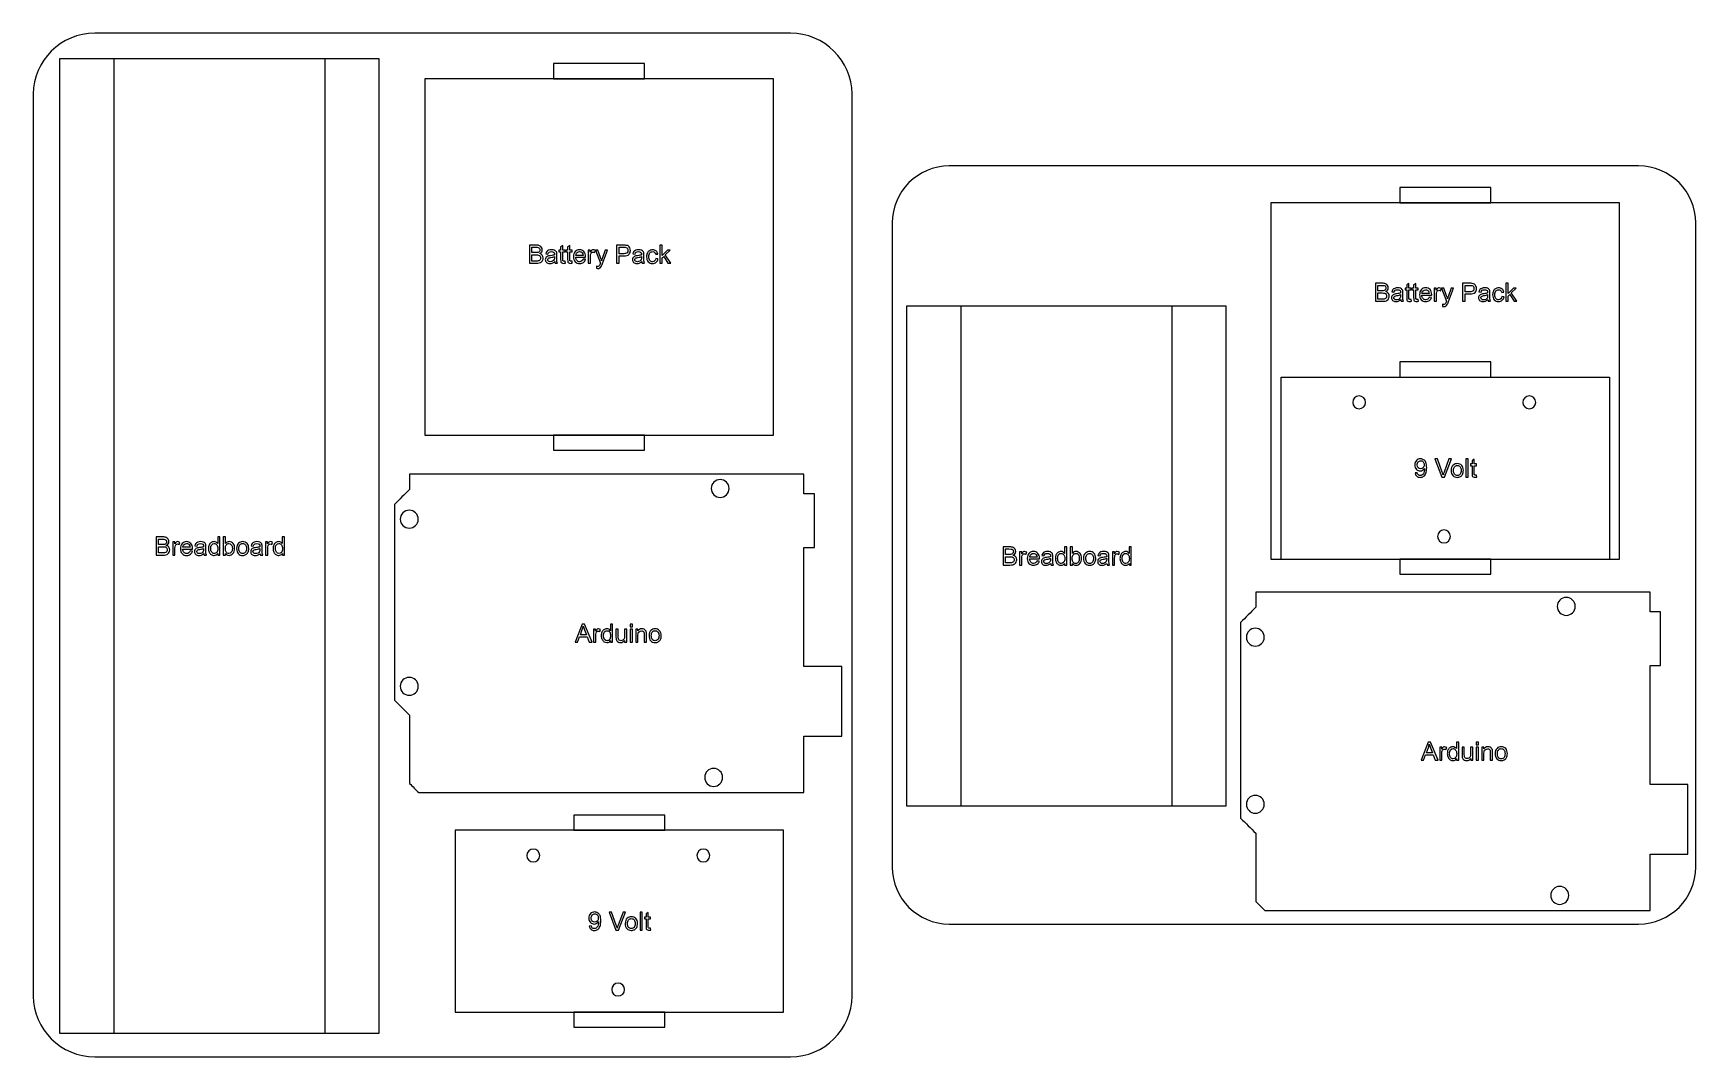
# Model space of a CAD drawing. Extents: x -8.7 to 2.3, y -1.3 to 5.5.
import ezdxf

# ---------------------------------------------------------------- set-up
doc = ezdxf.new("R2010")
doc.units = 0
doc.header["$MEASUREMENT"] = 0
doc.layers.add('LAYER_1', color=7, linetype='CONTINUOUS')

msp = doc.modelspace()

# ---------------------------------------------------------------- linework, layer by layer
at = {"layer": 'LAYER_1'}
for points, knots in [([(-8.254, 5.497), (-8.254, 5.497), (-3.664, 5.497), (-3.664, 5.497), (-3.664, 5.497), (-3.442, 5.497), (-3.259, 5.317), (-3.259, 5.097), (-3.259, 5.097), (-3.259, 5.097), (-3.259, -0.853), (-3.259, -0.853), (-3.259, -0.853), (-3.259, -1.073), (-3.442, -1.253), (-3.664, -1.253), (-3.664, -1.253), (-3.664, -1.253), (-8.254, -1.253), (-8.254, -1.253), (-8.254, -1.253), (-8.477, -1.253), (-8.659, -1.073), (-8.659, -0.853), (-8.659, -0.853), (-8.659, -0.853), (-8.659, 5.097), (-8.659, 5.097), (-8.659, 5.097), (-8.659, 5.317), (-8.477, 5.497), (-8.254, 5.497)], [0, 0, 0, 0, 0.125, 0.125, 0.125, 0.125, 0.25, 0.25, 0.25, 0.25, 0.375, 0.375, 0.375, 0.375, 0.5, 0.5, 0.5, 0.5, 0.625, 0.625, 0.625, 0.625, 0.75, 0.75, 0.75, 0.75, 0.875, 0.875, 0.875, 0.875, 1, 1, 1, 1]), ([(-5.227, 5.297), (-5.227, 5.297), (-4.627, 5.297), (-4.627, 5.297), (-4.627, 5.297), (-4.627, 5.297), (-4.627, 5.197), (-4.627, 5.197), (-4.627, 5.197), (-4.627, 5.197), (-5.227, 5.197), (-5.227, 5.197), (-5.227, 5.197), (-5.227, 5.197), (-5.227, 5.297), (-5.227, 5.297)], [0, 0, 0, 0, 0.25, 0.25, 0.25, 0.25, 0.5, 0.5, 0.5, 0.5, 0.75, 0.75, 0.75, 0.75, 1, 1, 1, 1]), ([(-2.618, 4.622), (-2.618, 4.622), (1.929, 4.622), (1.929, 4.622), (1.929, 4.622), (2.136, 4.622), (2.306, 4.453), (2.306, 4.247), (2.306, 4.247), (2.306, 4.247), (2.306, -0.003), (2.306, -0.003), (2.306, -0.003), (2.306, -0.209), (2.136, -0.378), (1.929, -0.378), (1.929, -0.378), (1.929, -0.378), (-2.618, -0.378), (-2.618, -0.378), (-2.618, -0.378), (-2.825, -0.378), (-2.994, -0.209), (-2.994, -0.003), (-2.994, -0.003), (-2.994, -0.003), (-2.994, 4.247), (-2.994, 4.247), (-2.994, 4.247), (-2.994, 4.453), (-2.825, 4.622), (-2.618, 4.622)], [0, 0, 0, 0, 0.125, 0.125, 0.125, 0.125, 0.25, 0.25, 0.25, 0.25, 0.375, 0.375, 0.375, 0.375, 0.5, 0.5, 0.5, 0.5, 0.625, 0.625, 0.625, 0.625, 0.75, 0.75, 0.75, 0.75, 0.875, 0.875, 0.875, 0.875, 1, 1, 1, 1]), ([(0.353, 4.379), (0.353, 4.379), (0.353, 4.479), (0.353, 4.479), (0.353, 4.479), (0.353, 4.479), (0.953, 4.479), (0.953, 4.479), (0.953, 4.479), (0.953, 4.479), (0.953, 4.379), (0.953, 4.379), (0.953, 4.379), (0.953, 4.379), (0.353, 4.379), (0.353, 4.379)], [0, 0, 0, 0, 0.25, 0.25, 0.25, 0.25, 0.5, 0.5, 0.5, 0.5, 0.75, 0.75, 0.75, 0.75, 1, 1, 1, 1]), ([(0.353, 3.329), (0.353, 3.329), (0.953, 3.329), (0.953, 3.329), (0.953, 3.329), (0.953, 3.329), (0.953, 3.229), (0.953, 3.229), (0.953, 3.229), (0.953, 3.229), (0.353, 3.229), (0.353, 3.229), (0.353, 3.229), (0.353, 3.229), (0.353, 3.329), (0.353, 3.329)], [0, 0, 0, 0, 0.25, 0.25, 0.25, 0.25, 0.5, 0.5, 0.5, 0.5, 0.75, 0.75, 0.75, 0.75, 1, 1, 1, 1]), ([(0.043, 3.062), (0.043, 3.086), (0.062, 3.105), (0.085, 3.105), (0.085, 3.105), (0.109, 3.105), (0.128, 3.086), (0.128, 3.062), (0.128, 3.062), (0.128, 3.039), (0.109, 3.02), (0.085, 3.02), (0.085, 3.02), (0.062, 3.02), (0.043, 3.039), (0.043, 3.062)], [0, 0, 0, 0, 0.25, 0.25, 0.25, 0.25, 0.5, 0.5, 0.5, 0.5, 0.75, 0.75, 0.75, 0.75, 1, 1, 1, 1]), ([(1.165, 3.062), (1.165, 3.086), (1.184, 3.105), (1.207, 3.105), (1.207, 3.105), (1.231, 3.105), (1.25, 3.086), (1.25, 3.062), (1.25, 3.062), (1.25, 3.039), (1.231, 3.02), (1.207, 3.02), (1.207, 3.02), (1.184, 3.02), (1.165, 3.039), (1.165, 3.062)], [0, 0, 0, 0, 0.25, 0.25, 0.25, 0.25, 0.5, 0.5, 0.5, 0.5, 0.75, 0.75, 0.75, 0.75, 1, 1, 1, 1]), ([(-5.227, 2.847), (-5.227, 2.847), (-4.627, 2.847), (-4.627, 2.847), (-4.627, 2.847), (-4.627, 2.847), (-4.627, 2.747), (-4.627, 2.747), (-4.627, 2.747), (-4.627, 2.747), (-5.227, 2.747), (-5.227, 2.747), (-5.227, 2.747), (-5.227, 2.747), (-5.227, 2.847), (-5.227, 2.847)], [0, 0, 0, 0, 0.25, 0.25, 0.25, 0.25, 0.5, 0.5, 0.5, 0.5, 0.75, 0.75, 0.75, 0.75, 1, 1, 1, 1]), ([(-4.188, 2.495), (-4.188, 2.528), (-4.161, 2.554), (-4.129, 2.554), (-4.129, 2.554), (-4.096, 2.554), (-4.07, 2.528), (-4.07, 2.495), (-4.07, 2.495), (-4.07, 2.463), (-4.096, 2.436), (-4.129, 2.436), (-4.129, 2.436), (-4.161, 2.436), (-4.188, 2.463), (-4.188, 2.495)], [0, 0, 0, 0, 0.25, 0.25, 0.25, 0.25, 0.5, 0.5, 0.5, 0.5, 0.75, 0.75, 0.75, 0.75, 1, 1, 1, 1]), ([(-6.239, 2.292), (-6.239, 2.325), (-6.212, 2.351), (-6.179, 2.351), (-6.179, 2.351), (-6.147, 2.351), (-6.12, 2.325), (-6.12, 2.292), (-6.12, 2.292), (-6.12, 2.26), (-6.147, 2.233), (-6.179, 2.233), (-6.179, 2.233), (-6.212, 2.233), (-6.239, 2.26), (-6.239, 2.292)], [0, 0, 0, 0, 0.25, 0.25, 0.25, 0.25, 0.5, 0.5, 0.5, 0.5, 0.75, 0.75, 0.75, 0.75, 1, 1, 1, 1]), ([(0.603, 2.178), (0.603, 2.202), (0.622, 2.221), (0.645, 2.221), (0.645, 2.221), (0.669, 2.221), (0.688, 2.202), (0.688, 2.178), (0.688, 2.178), (0.688, 2.155), (0.669, 2.136), (0.645, 2.136), (0.645, 2.136), (0.622, 2.136), (0.603, 2.155), (0.603, 2.178)], [0, 0, 0, 0, 0.25, 0.25, 0.25, 0.25, 0.5, 0.5, 0.5, 0.5, 0.75, 0.75, 0.75, 0.75, 1, 1, 1, 1]), ([(0.353, 1.929), (0.353, 1.929), (0.353, 2.029), (0.353, 2.029), (0.353, 2.029), (0.353, 2.029), (0.953, 2.029), (0.953, 2.029), (0.953, 2.029), (0.953, 2.029), (0.953, 1.929), (0.953, 1.929), (0.953, 1.929), (0.953, 1.929), (0.353, 1.929), (0.353, 1.929)], [0, 0, 0, 0, 0.25, 0.25, 0.25, 0.25, 0.5, 0.5, 0.5, 0.5, 0.75, 0.75, 0.75, 0.75, 1, 1, 1, 1]), ([(1.392, 1.717), (1.392, 1.75), (1.419, 1.776), (1.452, 1.776), (1.452, 1.776), (1.484, 1.776), (1.511, 1.75), (1.511, 1.717), (1.511, 1.717), (1.511, 1.684), (1.484, 1.658), (1.452, 1.658), (1.452, 1.658), (1.419, 1.658), (1.392, 1.684), (1.392, 1.717)], [0, 0, 0, 0, 0.25, 0.25, 0.25, 0.25, 0.5, 0.5, 0.5, 0.5, 0.75, 0.75, 0.75, 0.75, 1, 1, 1, 1]), ([(-0.658, 1.514), (-0.658, 1.547), (-0.632, 1.573), (-0.599, 1.573), (-0.599, 1.573), (-0.567, 1.573), (-0.54, 1.547), (-0.54, 1.514), (-0.54, 1.514), (-0.54, 1.481), (-0.567, 1.455), (-0.599, 1.455), (-0.599, 1.455), (-0.632, 1.455), (-0.658, 1.481), (-0.658, 1.514)], [0, 0, 0, 0, 0.25, 0.25, 0.25, 0.25, 0.5, 0.5, 0.5, 0.5, 0.75, 0.75, 0.75, 0.75, 1, 1, 1, 1]), ([(-6.239, 1.19), (-6.239, 1.223), (-6.212, 1.249), (-6.179, 1.249), (-6.179, 1.249), (-6.147, 1.249), (-6.12, 1.223), (-6.12, 1.19), (-6.12, 1.19), (-6.12, 1.157), (-6.147, 1.131), (-6.179, 1.131), (-6.179, 1.131), (-6.212, 1.131), (-6.239, 1.157), (-6.239, 1.19)], [0, 0, 0, 0, 0.25, 0.25, 0.25, 0.25, 0.5, 0.5, 0.5, 0.5, 0.75, 0.75, 0.75, 0.75, 1, 1, 1, 1]), ([(-4.231, 0.59), (-4.231, 0.622), (-4.204, 0.649), (-4.172, 0.649), (-4.172, 0.649), (-4.139, 0.649), (-4.113, 0.622), (-4.113, 0.59), (-4.113, 0.59), (-4.113, 0.557), (-4.139, 0.53), (-4.172, 0.53), (-4.172, 0.53), (-4.204, 0.53), (-4.231, 0.557), (-4.231, 0.59)], [0, 0, 0, 0, 0.25, 0.25, 0.25, 0.25, 0.5, 0.5, 0.5, 0.5, 0.75, 0.75, 0.75, 0.75, 1, 1, 1, 1]), ([(-0.658, 0.412), (-0.658, 0.444), (-0.632, 0.471), (-0.599, 0.471), (-0.599, 0.471), (-0.567, 0.471), (-0.54, 0.444), (-0.54, 0.412), (-0.54, 0.412), (-0.54, 0.379), (-0.567, 0.353), (-0.599, 0.353), (-0.599, 0.353), (-0.632, 0.353), (-0.658, 0.379), (-0.658, 0.412)], [0, 0, 0, 0, 0.25, 0.25, 0.25, 0.25, 0.5, 0.5, 0.5, 0.5, 0.75, 0.75, 0.75, 0.75, 1, 1, 1, 1]), ([(-5.094, 0.241), (-5.094, 0.241), (-5.094, 0.341), (-5.094, 0.341), (-5.094, 0.341), (-5.094, 0.341), (-4.494, 0.341), (-4.494, 0.341), (-4.494, 0.341), (-4.494, 0.341), (-4.494, 0.241), (-4.494, 0.241), (-4.494, 0.241), (-4.494, 0.241), (-5.094, 0.241), (-5.094, 0.241)], [0, 0, 0, 0, 0.25, 0.25, 0.25, 0.25, 0.5, 0.5, 0.5, 0.5, 0.75, 0.75, 0.75, 0.75, 1, 1, 1, 1]), ([(-5.404, 0.074), (-5.404, 0.097), (-5.385, 0.117), (-5.362, 0.117), (-5.362, 0.117), (-5.338, 0.117), (-5.319, 0.097), (-5.319, 0.074), (-5.319, 0.074), (-5.319, 0.051), (-5.338, 0.032), (-5.362, 0.032), (-5.362, 0.032), (-5.385, 0.032), (-5.404, 0.051), (-5.404, 0.074)], [0, 0, 0, 0, 0.25, 0.25, 0.25, 0.25, 0.5, 0.5, 0.5, 0.5, 0.75, 0.75, 0.75, 0.75, 1, 1, 1, 1]), ([(-4.282, 0.074), (-4.282, 0.097), (-4.263, 0.117), (-4.24, 0.117), (-4.24, 0.117), (-4.216, 0.117), (-4.197, 0.097), (-4.197, 0.074), (-4.197, 0.074), (-4.197, 0.051), (-4.216, 0.032), (-4.24, 0.032), (-4.24, 0.032), (-4.263, 0.032), (-4.282, 0.051), (-4.282, 0.074)], [0, 0, 0, 0, 0.25, 0.25, 0.25, 0.25, 0.5, 0.5, 0.5, 0.5, 0.75, 0.75, 0.75, 0.75, 1, 1, 1, 1]), ([(1.349, -0.189), (1.349, -0.156), (1.376, -0.13), (1.409, -0.13), (1.409, -0.13), (1.441, -0.13), (1.468, -0.156), (1.468, -0.189), (1.468, -0.189), (1.468, -0.221), (1.441, -0.248), (1.409, -0.248), (1.409, -0.248), (1.376, -0.248), (1.349, -0.221), (1.349, -0.189)], [0, 0, 0, 0, 0.25, 0.25, 0.25, 0.25, 0.5, 0.5, 0.5, 0.5, 0.75, 0.75, 0.75, 0.75, 1, 1, 1, 1]), ([(-4.844, -0.81), (-4.844, -0.787), (-4.825, -0.767), (-4.802, -0.767), (-4.802, -0.767), (-4.778, -0.767), (-4.759, -0.787), (-4.759, -0.81), (-4.759, -0.81), (-4.759, -0.833), (-4.778, -0.852), (-4.802, -0.852), (-4.802, -0.852), (-4.825, -0.852), (-4.844, -0.833), (-4.844, -0.81)], [0, 0, 0, 0, 0.25, 0.25, 0.25, 0.25, 0.5, 0.5, 0.5, 0.5, 0.75, 0.75, 0.75, 0.75, 1, 1, 1, 1]), ([(-5.094, -1.059), (-5.094, -1.059), (-5.094, -0.959), (-5.094, -0.959), (-5.094, -0.959), (-5.094, -0.959), (-4.494, -0.959), (-4.494, -0.959), (-4.494, -0.959), (-4.494, -0.959), (-4.494, -1.059), (-4.494, -1.059), (-4.494, -1.059), (-4.494, -1.059), (-5.094, -1.059), (-5.094, -1.059)], [0, 0, 0, 0, 0.25, 0.25, 0.25, 0.25, 0.5, 0.5, 0.5, 0.5, 0.75, 0.75, 0.75, 0.75, 1, 1, 1, 1])]:
    msp.add_open_spline(points, degree=3, knots=knots, dxfattribs=at)
at = {"layer": 'LAYER_1', "color": 1}
for points, knots in [([(-8.484, -1.1), (-8.484, -1.1), (-6.38, -1.1), (-6.38, -1.1), (-6.38, -1.1), (-6.38, -1.1), (-6.38, 5.33), (-6.38, 5.33), (-6.38, 5.33), (-6.38, 5.33), (-8.484, 5.33), (-8.484, 5.33), (-8.484, 5.33), (-8.484, 5.33), (-8.484, -1.1), (-8.484, -1.1)], [0, 0, 0, 0, 0.25, 0.25, 0.25, 0.25, 0.5, 0.5, 0.5, 0.5, 0.75, 0.75, 0.75, 0.75, 1, 1, 1, 1]), ([(-6.077, 5.197), (-6.077, 5.197), (-3.777, 5.197), (-3.777, 5.197), (-3.777, 5.197), (-3.777, 5.197), (-3.777, 2.847), (-3.777, 2.847), (-3.777, 2.847), (-3.777, 2.847), (-6.077, 2.847), (-6.077, 2.847), (-6.077, 2.847), (-6.077, 2.847), (-6.077, 5.197), (-6.077, 5.197)], [0, 0, 0, 0, 0.25, 0.25, 0.25, 0.25, 0.5, 0.5, 0.5, 0.5, 0.75, 0.75, 0.75, 0.75, 1, 1, 1, 1]), ([(-0.497, 4.379), (-0.497, 4.379), (1.803, 4.379), (1.803, 4.379), (1.803, 4.379), (1.803, 4.379), (1.803, 2.029), (1.803, 2.029), (1.803, 2.029), (1.803, 2.029), (-0.497, 2.029), (-0.497, 2.029), (-0.497, 2.029), (-0.497, 2.029), (-0.497, 4.379), (-0.497, 4.379)], [0, 0, 0, 0, 0.25, 0.25, 0.25, 0.25, 0.5, 0.5, 0.5, 0.5, 0.75, 0.75, 0.75, 0.75, 1, 1, 1, 1]), ([(-5.387, 3.98), (-5.387, 3.98), (-5.387, 4.1), (-5.387, 4.1), (-5.387, 4.1), (-5.387, 4.1), (-5.342, 4.1), (-5.342, 4.1), (-5.342, 4.1), (-5.333, 4.1), (-5.325, 4.098), (-5.32, 4.096), (-5.32, 4.096), (-5.314, 4.094), (-5.31, 4.09), (-5.307, 4.085), (-5.307, 4.085), (-5.304, 4.08), (-5.302, 4.075), (-5.302, 4.069), (-5.302, 4.069), (-5.302, 4.064), (-5.304, 4.059), (-5.306, 4.055), (-5.306, 4.055), (-5.309, 4.05), (-5.313, 4.047), (-5.319, 4.044), (-5.319, 4.044), (-5.312, 4.042), (-5.306, 4.038), (-5.302, 4.033), (-5.302, 4.033), (-5.298, 4.028), (-5.296, 4.022), (-5.296, 4.015), (-5.296, 4.015), (-5.296, 4.009), (-5.298, 4.004), (-5.3, 3.999), (-5.3, 3.999), (-5.302, 3.995), (-5.305, 3.991), (-5.309, 3.988), (-5.309, 3.988), (-5.312, 3.986), (-5.317, 3.984), (-5.322, 3.982), (-5.322, 3.982), (-5.327, 3.981), (-5.333, 3.98), (-5.341, 3.98), (-5.341, 3.98), (-5.341, 3.98), (-5.387, 3.98), (-5.387, 3.98)], [0, 0, 0, 0, 0.071429, 0.071429, 0.071429, 0.071429, 0.142857, 0.142857, 0.142857, 0.142857, 0.214286, 0.214286, 0.214286, 0.214286, 0.285714, 0.285714, 0.285714, 0.285714, 0.357143, 0.357143, 0.357143, 0.357143, 0.428571, 0.428571, 0.428571, 0.428571, 0.5, 0.5, 0.5, 0.5, 0.571429, 0.571429, 0.571429, 0.571429, 0.642857, 0.642857, 0.642857, 0.642857, 0.714286, 0.714286, 0.714286, 0.714286, 0.785714, 0.785714, 0.785714, 0.785714, 0.857143, 0.857143, 0.857143, 0.857143, 0.928571, 0.928571, 0.928571, 0.928571, 1, 1, 1, 1]), ([(-5.371, 4.05), (-5.371, 4.05), (-5.345, 4.05), (-5.345, 4.05), (-5.345, 4.05), (-5.338, 4.05), (-5.333, 4.05), (-5.33, 4.051), (-5.33, 4.051), (-5.326, 4.052), (-5.323, 4.054), (-5.321, 4.057), (-5.321, 4.057), (-5.319, 4.06), (-5.318, 4.063), (-5.318, 4.067), (-5.318, 4.067), (-5.318, 4.071), (-5.319, 4.075), (-5.321, 4.078), (-5.321, 4.078), (-5.323, 4.081), (-5.325, 4.083), (-5.329, 4.084), (-5.329, 4.084), (-5.332, 4.085), (-5.338, 4.086), (-5.347, 4.086), (-5.347, 4.086), (-5.347, 4.086), (-5.371, 4.086), (-5.371, 4.086), (-5.371, 4.086), (-5.371, 4.086), (-5.371, 4.05), (-5.371, 4.05)], [0, 0, 0, 0, 0.111111, 0.111111, 0.111111, 0.111111, 0.222222, 0.222222, 0.222222, 0.222222, 0.333333, 0.333333, 0.333333, 0.333333, 0.444444, 0.444444, 0.444444, 0.444444, 0.555556, 0.555556, 0.555556, 0.555556, 0.666667, 0.666667, 0.666667, 0.666667, 0.777778, 0.777778, 0.777778, 0.777778, 0.888889, 0.888889, 0.888889, 0.888889, 1, 1, 1, 1]), ([(-5.22, 3.991), (-5.226, 3.986), (-5.231, 3.983), (-5.236, 3.981), (-5.236, 3.981), (-5.241, 3.979), (-5.246, 3.978), (-5.252, 3.978), (-5.252, 3.978), (-5.262, 3.978), (-5.269, 3.981), (-5.274, 3.985), (-5.274, 3.985), (-5.279, 3.99), (-5.282, 3.996), (-5.282, 4.003), (-5.282, 4.003), (-5.282, 4.007), (-5.281, 4.011), (-5.279, 4.015), (-5.279, 4.015), (-5.277, 4.018), (-5.274, 4.021), (-5.271, 4.023), (-5.271, 4.023), (-5.268, 4.025), (-5.265, 4.027), (-5.261, 4.028), (-5.261, 4.028), (-5.258, 4.029), (-5.253, 4.029), (-5.248, 4.03), (-5.248, 4.03), (-5.236, 4.032), (-5.227, 4.033), (-5.221, 4.035), (-5.221, 4.035), (-5.221, 4.037), (-5.221, 4.038), (-5.221, 4.039), (-5.221, 4.039), (-5.221, 4.045), (-5.223, 4.049), (-5.226, 4.052), (-5.226, 4.052), (-5.229, 4.055), (-5.235, 4.057), (-5.242, 4.057), (-5.242, 4.057), (-5.249, 4.057), (-5.254, 4.055), (-5.257, 4.053), (-5.257, 4.053), (-5.261, 4.051), (-5.263, 4.046), (-5.265, 4.04), (-5.265, 4.04), (-5.265, 4.04), (-5.279, 4.042), (-5.279, 4.042), (-5.279, 4.042), (-5.278, 4.048), (-5.276, 4.053), (-5.273, 4.057), (-5.273, 4.057), (-5.27, 4.061), (-5.265, 4.064), (-5.26, 4.066), (-5.26, 4.066), (-5.254, 4.068), (-5.248, 4.069), (-5.24, 4.069), (-5.24, 4.069), (-5.233, 4.069), (-5.227, 4.068), (-5.222, 4.066), (-5.222, 4.066), (-5.218, 4.064), (-5.214, 4.062), (-5.212, 4.06), (-5.212, 4.06), (-5.21, 4.057), (-5.208, 4.054), (-5.207, 4.05), (-5.207, 4.05), (-5.207, 4.047), (-5.207, 4.043), (-5.207, 4.036), (-5.207, 4.036), (-5.207, 4.036), (-5.207, 4.017), (-5.207, 4.017), (-5.207, 4.017), (-5.207, 4.003), (-5.206, 3.994), (-5.206, 3.991), (-5.206, 3.991), (-5.205, 3.987), (-5.204, 3.984), (-5.202, 3.98), (-5.202, 3.98), (-5.202, 3.98), (-5.217, 3.98), (-5.217, 3.98), (-5.217, 3.98), (-5.219, 3.983), (-5.22, 3.987), (-5.22, 3.991)], [0, 0, 0, 0, 0.037037, 0.037037, 0.037037, 0.037037, 0.074074, 0.074074, 0.074074, 0.074074, 0.111111, 0.111111, 0.111111, 0.111111, 0.148148, 0.148148, 0.148148, 0.148148, 0.185185, 0.185185, 0.185185, 0.185185, 0.222222, 0.222222, 0.222222, 0.222222, 0.259259, 0.259259, 0.259259, 0.259259, 0.296296, 0.296296, 0.296296, 0.296296, 0.333333, 0.333333, 0.333333, 0.333333, 0.37037, 0.37037, 0.37037, 0.37037, 0.407407, 0.407407, 0.407407, 0.407407, 0.444444, 0.444444, 0.444444, 0.444444, 0.481481, 0.481481, 0.481481, 0.481481, 0.518519, 0.518519, 0.518519, 0.518519, 0.555556, 0.555556, 0.555556, 0.555556, 0.592593, 0.592593, 0.592593, 0.592593, 0.62963, 0.62963, 0.62963, 0.62963, 0.666667, 0.666667, 0.666667, 0.666667, 0.703704, 0.703704, 0.703704, 0.703704, 0.740741, 0.740741, 0.740741, 0.740741, 0.777778, 0.777778, 0.777778, 0.777778, 0.814815, 0.814815, 0.814815, 0.814815, 0.851852, 0.851852, 0.851852, 0.851852, 0.888889, 0.888889, 0.888889, 0.888889, 0.925926, 0.925926, 0.925926, 0.925926, 0.962963, 0.962963, 0.962963, 0.962963, 1, 1, 1, 1]), ([(-5.152, 3.993), (-5.152, 3.993), (-5.15, 3.981), (-5.15, 3.981), (-5.15, 3.981), (-5.154, 3.98), (-5.158, 3.979), (-5.161, 3.979), (-5.161, 3.979), (-5.166, 3.979), (-5.17, 3.98), (-5.173, 3.982), (-5.173, 3.982), (-5.176, 3.983), (-5.178, 3.986), (-5.179, 3.988), (-5.179, 3.988), (-5.181, 3.991), (-5.181, 3.997), (-5.181, 4.006), (-5.181, 4.006), (-5.181, 4.006), (-5.181, 4.055), (-5.181, 4.055), (-5.181, 4.055), (-5.181, 4.055), (-5.192, 4.055), (-5.192, 4.055), (-5.192, 4.055), (-5.192, 4.055), (-5.192, 4.067), (-5.192, 4.067), (-5.192, 4.067), (-5.192, 4.067), (-5.181, 4.067), (-5.181, 4.067), (-5.181, 4.067), (-5.181, 4.067), (-5.181, 4.088), (-5.181, 4.088), (-5.181, 4.088), (-5.181, 4.088), (-5.167, 4.097), (-5.167, 4.097), (-5.167, 4.097), (-5.167, 4.097), (-5.167, 4.067), (-5.167, 4.067), (-5.167, 4.067), (-5.167, 4.067), (-5.152, 4.067), (-5.152, 4.067), (-5.152, 4.067), (-5.152, 4.067), (-5.152, 4.055), (-5.152, 4.055), (-5.152, 4.055), (-5.152, 4.055), (-5.167, 4.055), (-5.167, 4.055), (-5.167, 4.055), (-5.167, 4.055), (-5.167, 4.005), (-5.167, 4.005), (-5.167, 4.005), (-5.167, 4.001), (-5.166, 3.998), (-5.166, 3.997), (-5.166, 3.997), (-5.165, 3.996), (-5.165, 3.995), (-5.163, 3.994), (-5.163, 3.994), (-5.162, 3.993), (-5.161, 3.993), (-5.158, 3.993), (-5.158, 3.993), (-5.157, 3.993), (-5.155, 3.993), (-5.152, 3.993)], [0, 0, 0, 0, 0.05, 0.05, 0.05, 0.05, 0.1, 0.1, 0.1, 0.1, 0.15, 0.15, 0.15, 0.15, 0.2, 0.2, 0.2, 0.2, 0.25, 0.25, 0.25, 0.25, 0.3, 0.3, 0.3, 0.3, 0.35, 0.35, 0.35, 0.35, 0.4, 0.4, 0.4, 0.4, 0.45, 0.45, 0.45, 0.45, 0.5, 0.5, 0.5, 0.5, 0.55, 0.55, 0.55, 0.55, 0.6, 0.6, 0.6, 0.6, 0.65, 0.65, 0.65, 0.65, 0.7, 0.7, 0.7, 0.7, 0.75, 0.75, 0.75, 0.75, 0.8, 0.8, 0.8, 0.8, 0.85, 0.85, 0.85, 0.85, 0.9, 0.9, 0.9, 0.9, 0.95, 0.95, 0.95, 0.95, 1, 1, 1, 1]), ([(-5.106, 3.993), (-5.106, 3.993), (-5.104, 3.981), (-5.104, 3.981), (-5.104, 3.981), (-5.108, 3.98), (-5.111, 3.979), (-5.115, 3.979), (-5.115, 3.979), (-5.12, 3.979), (-5.124, 3.98), (-5.127, 3.982), (-5.127, 3.982), (-5.13, 3.983), (-5.132, 3.986), (-5.133, 3.988), (-5.133, 3.988), (-5.134, 3.991), (-5.135, 3.997), (-5.135, 4.006), (-5.135, 4.006), (-5.135, 4.006), (-5.135, 4.055), (-5.135, 4.055), (-5.135, 4.055), (-5.135, 4.055), (-5.146, 4.055), (-5.146, 4.055), (-5.146, 4.055), (-5.146, 4.055), (-5.146, 4.067), (-5.146, 4.067), (-5.146, 4.067), (-5.146, 4.067), (-5.135, 4.067), (-5.135, 4.067), (-5.135, 4.067), (-5.135, 4.067), (-5.135, 4.088), (-5.135, 4.088), (-5.135, 4.088), (-5.135, 4.088), (-5.12, 4.097), (-5.12, 4.097), (-5.12, 4.097), (-5.12, 4.097), (-5.12, 4.067), (-5.12, 4.067), (-5.12, 4.067), (-5.12, 4.067), (-5.106, 4.067), (-5.106, 4.067), (-5.106, 4.067), (-5.106, 4.067), (-5.106, 4.055), (-5.106, 4.055), (-5.106, 4.055), (-5.106, 4.055), (-5.12, 4.055), (-5.12, 4.055), (-5.12, 4.055), (-5.12, 4.055), (-5.12, 4.005), (-5.12, 4.005), (-5.12, 4.005), (-5.12, 4.001), (-5.12, 3.998), (-5.12, 3.997), (-5.12, 3.997), (-5.119, 3.996), (-5.118, 3.995), (-5.117, 3.994), (-5.117, 3.994), (-5.116, 3.993), (-5.114, 3.993), (-5.112, 3.993), (-5.112, 3.993), (-5.11, 3.993), (-5.108, 3.993), (-5.106, 3.993)], [0, 0, 0, 0, 0.05, 0.05, 0.05, 0.05, 0.1, 0.1, 0.1, 0.1, 0.15, 0.15, 0.15, 0.15, 0.2, 0.2, 0.2, 0.2, 0.25, 0.25, 0.25, 0.25, 0.3, 0.3, 0.3, 0.3, 0.35, 0.35, 0.35, 0.35, 0.4, 0.4, 0.4, 0.4, 0.45, 0.45, 0.45, 0.45, 0.5, 0.5, 0.5, 0.5, 0.55, 0.55, 0.55, 0.55, 0.6, 0.6, 0.6, 0.6, 0.65, 0.65, 0.65, 0.65, 0.7, 0.7, 0.7, 0.7, 0.75, 0.75, 0.75, 0.75, 0.8, 0.8, 0.8, 0.8, 0.85, 0.85, 0.85, 0.85, 0.9, 0.9, 0.9, 0.9, 0.95, 0.95, 0.95, 0.95, 1, 1, 1, 1]), ([(-5.032, 4.008), (-5.032, 4.008), (-5.017, 4.006), (-5.017, 4.006), (-5.017, 4.006), (-5.019, 3.997), (-5.024, 3.991), (-5.03, 3.986), (-5.03, 3.986), (-5.037, 3.981), (-5.045, 3.978), (-5.055, 3.978), (-5.055, 3.978), (-5.068, 3.978), (-5.078, 3.982), (-5.085, 3.99), (-5.085, 3.99), (-5.093, 3.998), (-5.096, 4.009), (-5.096, 4.023), (-5.096, 4.023), (-5.096, 4.037), (-5.092, 4.049), (-5.085, 4.057), (-5.085, 4.057), (-5.077, 4.065), (-5.068, 4.069), (-5.056, 4.069), (-5.056, 4.069), (-5.044, 4.069), (-5.035, 4.065), (-5.028, 4.057), (-5.028, 4.057), (-5.02, 4.049), (-5.017, 4.038), (-5.017, 4.024), (-5.017, 4.024), (-5.017, 4.023), (-5.017, 4.022), (-5.017, 4.02), (-5.017, 4.02), (-5.017, 4.02), (-5.081, 4.02), (-5.081, 4.02), (-5.081, 4.02), (-5.081, 4.01), (-5.078, 4.003), (-5.073, 3.998), (-5.073, 3.998), (-5.068, 3.993), (-5.062, 3.99), (-5.055, 3.99), (-5.055, 3.99), (-5.05, 3.99), (-5.045, 3.992), (-5.041, 3.995), (-5.041, 3.995), (-5.037, 3.997), (-5.034, 4.002), (-5.032, 4.008)], [0, 0, 0, 0, 0.066667, 0.066667, 0.066667, 0.066667, 0.133333, 0.133333, 0.133333, 0.133333, 0.2, 0.2, 0.2, 0.2, 0.266667, 0.266667, 0.266667, 0.266667, 0.333333, 0.333333, 0.333333, 0.333333, 0.4, 0.4, 0.4, 0.4, 0.466667, 0.466667, 0.466667, 0.466667, 0.533333, 0.533333, 0.533333, 0.533333, 0.6, 0.6, 0.6, 0.6, 0.666667, 0.666667, 0.666667, 0.666667, 0.733333, 0.733333, 0.733333, 0.733333, 0.8, 0.8, 0.8, 0.8, 0.866667, 0.866667, 0.866667, 0.866667, 0.933333, 0.933333, 0.933333, 0.933333, 1, 1, 1, 1]), ([(-4.999, 3.98), (-4.999, 3.98), (-4.999, 4.067), (-4.999, 4.067), (-4.999, 4.067), (-4.999, 4.067), (-4.986, 4.067), (-4.986, 4.067), (-4.986, 4.067), (-4.986, 4.067), (-4.986, 4.054), (-4.986, 4.054), (-4.986, 4.054), (-4.982, 4.06), (-4.979, 4.064), (-4.976, 4.066), (-4.976, 4.066), (-4.973, 4.068), (-4.97, 4.069), (-4.967, 4.069), (-4.967, 4.069), (-4.962, 4.069), (-4.957, 4.067), (-4.952, 4.064), (-4.952, 4.064), (-4.952, 4.064), (-4.957, 4.05), (-4.957, 4.05), (-4.957, 4.05), (-4.96, 4.053), (-4.964, 4.054), (-4.968, 4.054), (-4.968, 4.054), (-4.971, 4.054), (-4.974, 4.053), (-4.976, 4.051), (-4.976, 4.051), (-4.979, 4.049), (-4.981, 4.046), (-4.982, 4.043), (-4.982, 4.043), (-4.983, 4.037), (-4.984, 4.032), (-4.984, 4.026), (-4.984, 4.026), (-4.984, 4.026), (-4.984, 3.98), (-4.984, 3.98), (-4.984, 3.98), (-4.984, 3.98), (-4.999, 3.98), (-4.999, 3.98)], [0, 0, 0, 0, 0.076923, 0.076923, 0.076923, 0.076923, 0.153846, 0.153846, 0.153846, 0.153846, 0.230769, 0.230769, 0.230769, 0.230769, 0.307692, 0.307692, 0.307692, 0.307692, 0.384615, 0.384615, 0.384615, 0.384615, 0.461538, 0.461538, 0.461538, 0.461538, 0.538462, 0.538462, 0.538462, 0.538462, 0.615385, 0.615385, 0.615385, 0.615385, 0.692308, 0.692308, 0.692308, 0.692308, 0.769231, 0.769231, 0.769231, 0.769231, 0.846154, 0.846154, 0.846154, 0.846154, 0.923077, 0.923077, 0.923077, 0.923077, 1, 1, 1, 1]), ([(-4.944, 3.947), (-4.944, 3.947), (-4.945, 3.961), (-4.945, 3.961), (-4.945, 3.961), (-4.942, 3.96), (-4.939, 3.959), (-4.937, 3.959), (-4.937, 3.959), (-4.934, 3.959), (-4.931, 3.96), (-4.929, 3.961), (-4.929, 3.961), (-4.927, 3.962), (-4.926, 3.964), (-4.924, 3.966), (-4.924, 3.966), (-4.923, 3.967), (-4.922, 3.971), (-4.92, 3.977), (-4.92, 3.977), (-4.92, 3.977), (-4.919, 3.979), (-4.919, 3.98), (-4.919, 3.98), (-4.919, 3.98), (-4.951, 4.067), (-4.951, 4.067), (-4.951, 4.067), (-4.951, 4.067), (-4.936, 4.067), (-4.936, 4.067), (-4.936, 4.067), (-4.936, 4.067), (-4.918, 4.017), (-4.918, 4.017), (-4.918, 4.017), (-4.915, 4.01), (-4.913, 4.004), (-4.911, 3.997), (-4.911, 3.997), (-4.91, 4.003), (-4.908, 4.01), (-4.905, 4.016), (-4.905, 4.016), (-4.905, 4.016), (-4.887, 4.067), (-4.887, 4.067), (-4.887, 4.067), (-4.887, 4.067), (-4.872, 4.067), (-4.872, 4.067), (-4.872, 4.067), (-4.872, 4.067), (-4.905, 3.979), (-4.905, 3.979), (-4.905, 3.979), (-4.909, 3.969), (-4.911, 3.963), (-4.913, 3.959), (-4.913, 3.959), (-4.916, 3.954), (-4.919, 3.951), (-4.922, 3.949), (-4.922, 3.949), (-4.926, 3.946), (-4.93, 3.945), (-4.934, 3.945), (-4.934, 3.945), (-4.937, 3.945), (-4.94, 3.946), (-4.944, 3.947)], [0, 0, 0, 0, 0.055556, 0.055556, 0.055556, 0.055556, 0.111111, 0.111111, 0.111111, 0.111111, 0.166667, 0.166667, 0.166667, 0.166667, 0.222222, 0.222222, 0.222222, 0.222222, 0.277778, 0.277778, 0.277778, 0.277778, 0.333333, 0.333333, 0.333333, 0.333333, 0.388889, 0.388889, 0.388889, 0.388889, 0.444444, 0.444444, 0.444444, 0.444444, 0.5, 0.5, 0.5, 0.5, 0.555556, 0.555556, 0.555556, 0.555556, 0.611111, 0.611111, 0.611111, 0.611111, 0.666667, 0.666667, 0.666667, 0.666667, 0.722222, 0.722222, 0.722222, 0.722222, 0.777778, 0.777778, 0.777778, 0.777778, 0.833333, 0.833333, 0.833333, 0.833333, 0.888889, 0.888889, 0.888889, 0.888889, 0.944444, 0.944444, 0.944444, 0.944444, 1, 1, 1, 1]), ([(-4.812, 3.98), (-4.812, 3.98), (-4.812, 4.1), (-4.812, 4.1), (-4.812, 4.1), (-4.812, 4.1), (-4.767, 4.1), (-4.767, 4.1), (-4.767, 4.1), (-4.759, 4.1), (-4.753, 4.099), (-4.748, 4.098), (-4.748, 4.098), (-4.743, 4.098), (-4.738, 4.096), (-4.734, 4.093), (-4.734, 4.093), (-4.73, 4.09), (-4.727, 4.086), (-4.724, 4.081), (-4.724, 4.081), (-4.722, 4.076), (-4.721, 4.071), (-4.721, 4.065), (-4.721, 4.065), (-4.721, 4.055), (-4.724, 4.046), (-4.73, 4.039), (-4.73, 4.039), (-4.737, 4.032), (-4.748, 4.029), (-4.765, 4.029), (-4.765, 4.029), (-4.765, 4.029), (-4.796, 4.029), (-4.796, 4.029), (-4.796, 4.029), (-4.796, 4.029), (-4.796, 3.98), (-4.796, 3.98), (-4.796, 3.98), (-4.796, 3.98), (-4.812, 3.98), (-4.812, 3.98)], [0, 0, 0, 0, 0.090909, 0.090909, 0.090909, 0.090909, 0.181818, 0.181818, 0.181818, 0.181818, 0.272727, 0.272727, 0.272727, 0.272727, 0.363636, 0.363636, 0.363636, 0.363636, 0.454545, 0.454545, 0.454545, 0.454545, 0.545455, 0.545455, 0.545455, 0.545455, 0.636364, 0.636364, 0.636364, 0.636364, 0.727273, 0.727273, 0.727273, 0.727273, 0.818182, 0.818182, 0.818182, 0.818182, 0.909091, 0.909091, 0.909091, 0.909091, 1, 1, 1, 1]), ([(-4.796, 4.043), (-4.796, 4.043), (-4.765, 4.043), (-4.765, 4.043), (-4.765, 4.043), (-4.755, 4.043), (-4.748, 4.045), (-4.743, 4.049), (-4.743, 4.049), (-4.739, 4.052), (-4.737, 4.058), (-4.737, 4.065), (-4.737, 4.065), (-4.737, 4.07), (-4.738, 4.074), (-4.741, 4.077), (-4.741, 4.077), (-4.743, 4.081), (-4.746, 4.083), (-4.751, 4.085), (-4.751, 4.085), (-4.753, 4.085), (-4.758, 4.086), (-4.765, 4.086), (-4.765, 4.086), (-4.765, 4.086), (-4.796, 4.086), (-4.796, 4.086), (-4.796, 4.086), (-4.796, 4.086), (-4.796, 4.043), (-4.796, 4.043)], [0, 0, 0, 0, 0.125, 0.125, 0.125, 0.125, 0.25, 0.25, 0.25, 0.25, 0.375, 0.375, 0.375, 0.375, 0.5, 0.5, 0.5, 0.5, 0.625, 0.625, 0.625, 0.625, 0.75, 0.75, 0.75, 0.75, 0.875, 0.875, 0.875, 0.875, 1, 1, 1, 1]), ([(-4.646, 3.991), (-4.651, 3.986), (-4.657, 3.983), (-4.662, 3.981), (-4.662, 3.981), (-4.667, 3.979), (-4.672, 3.978), (-4.678, 3.978), (-4.678, 3.978), (-4.687, 3.978), (-4.695, 3.981), (-4.7, 3.985), (-4.7, 3.985), (-4.705, 3.99), (-4.707, 3.996), (-4.707, 4.003), (-4.707, 4.003), (-4.707, 4.007), (-4.706, 4.011), (-4.704, 4.015), (-4.704, 4.015), (-4.702, 4.018), (-4.7, 4.021), (-4.697, 4.023), (-4.697, 4.023), (-4.694, 4.025), (-4.69, 4.027), (-4.686, 4.028), (-4.686, 4.028), (-4.683, 4.029), (-4.679, 4.029), (-4.673, 4.03), (-4.673, 4.03), (-4.661, 4.032), (-4.653, 4.033), (-4.647, 4.035), (-4.647, 4.035), (-4.647, 4.037), (-4.647, 4.038), (-4.647, 4.039), (-4.647, 4.039), (-4.647, 4.045), (-4.648, 4.049), (-4.651, 4.052), (-4.651, 4.052), (-4.655, 4.055), (-4.661, 4.057), (-4.668, 4.057), (-4.668, 4.057), (-4.675, 4.057), (-4.68, 4.055), (-4.683, 4.053), (-4.683, 4.053), (-4.686, 4.051), (-4.689, 4.046), (-4.69, 4.04), (-4.69, 4.04), (-4.69, 4.04), (-4.705, 4.042), (-4.705, 4.042), (-4.705, 4.042), (-4.703, 4.048), (-4.701, 4.053), (-4.698, 4.057), (-4.698, 4.057), (-4.695, 4.061), (-4.691, 4.064), (-4.685, 4.066), (-4.685, 4.066), (-4.68, 4.068), (-4.673, 4.069), (-4.666, 4.069), (-4.666, 4.069), (-4.658, 4.069), (-4.652, 4.068), (-4.648, 4.066), (-4.648, 4.066), (-4.643, 4.064), (-4.64, 4.062), (-4.638, 4.06), (-4.638, 4.06), (-4.635, 4.057), (-4.634, 4.054), (-4.633, 4.05), (-4.633, 4.05), (-4.633, 4.047), (-4.632, 4.043), (-4.632, 4.036), (-4.632, 4.036), (-4.632, 4.036), (-4.632, 4.017), (-4.632, 4.017), (-4.632, 4.017), (-4.632, 4.003), (-4.632, 3.994), (-4.631, 3.991), (-4.631, 3.991), (-4.631, 3.987), (-4.63, 3.984), (-4.628, 3.98), (-4.628, 3.98), (-4.628, 3.98), (-4.643, 3.98), (-4.643, 3.98), (-4.643, 3.98), (-4.645, 3.983), (-4.646, 3.987), (-4.646, 3.991)], [0, 0, 0, 0, 0.037037, 0.037037, 0.037037, 0.037037, 0.074074, 0.074074, 0.074074, 0.074074, 0.111111, 0.111111, 0.111111, 0.111111, 0.148148, 0.148148, 0.148148, 0.148148, 0.185185, 0.185185, 0.185185, 0.185185, 0.222222, 0.222222, 0.222222, 0.222222, 0.259259, 0.259259, 0.259259, 0.259259, 0.296296, 0.296296, 0.296296, 0.296296, 0.333333, 0.333333, 0.333333, 0.333333, 0.37037, 0.37037, 0.37037, 0.37037, 0.407407, 0.407407, 0.407407, 0.407407, 0.444444, 0.444444, 0.444444, 0.444444, 0.481481, 0.481481, 0.481481, 0.481481, 0.518519, 0.518519, 0.518519, 0.518519, 0.555556, 0.555556, 0.555556, 0.555556, 0.592593, 0.592593, 0.592593, 0.592593, 0.62963, 0.62963, 0.62963, 0.62963, 0.666667, 0.666667, 0.666667, 0.666667, 0.703704, 0.703704, 0.703704, 0.703704, 0.740741, 0.740741, 0.740741, 0.740741, 0.777778, 0.777778, 0.777778, 0.777778, 0.814815, 0.814815, 0.814815, 0.814815, 0.851852, 0.851852, 0.851852, 0.851852, 0.888889, 0.888889, 0.888889, 0.888889, 0.925926, 0.925926, 0.925926, 0.925926, 0.962963, 0.962963, 0.962963, 0.962963, 1, 1, 1, 1]), ([(-4.553, 4.012), (-4.553, 4.012), (-4.539, 4.01), (-4.539, 4.01), (-4.539, 4.01), (-4.54, 4), (-4.544, 3.992), (-4.551, 3.987), (-4.551, 3.987), (-4.557, 3.981), (-4.565, 3.978), (-4.575, 3.978), (-4.575, 3.978), (-4.587, 3.978), (-4.596, 3.982), (-4.603, 3.99), (-4.603, 3.99), (-4.611, 3.998), (-4.614, 4.009), (-4.614, 4.023), (-4.614, 4.023), (-4.614, 4.033), (-4.613, 4.041), (-4.609, 4.048), (-4.609, 4.048), (-4.606, 4.055), (-4.602, 4.06), (-4.595, 4.063), (-4.595, 4.063), (-4.589, 4.067), (-4.582, 4.069), (-4.575, 4.069), (-4.575, 4.069), (-4.565, 4.069), (-4.558, 4.066), (-4.552, 4.062), (-4.552, 4.062), (-4.546, 4.057), (-4.542, 4.05), (-4.54, 4.041), (-4.54, 4.041), (-4.54, 4.041), (-4.554, 4.039), (-4.554, 4.039), (-4.554, 4.039), (-4.556, 4.045), (-4.558, 4.049), (-4.562, 4.052), (-4.562, 4.052), (-4.565, 4.055), (-4.569, 4.057), (-4.574, 4.057), (-4.574, 4.057), (-4.582, 4.057), (-4.588, 4.054), (-4.592, 4.049), (-4.592, 4.049), (-4.597, 4.043), (-4.599, 4.035), (-4.599, 4.024), (-4.599, 4.024), (-4.599, 4.012), (-4.597, 4.004), (-4.592, 3.998), (-4.592, 3.998), (-4.588, 3.993), (-4.582, 3.99), (-4.575, 3.99), (-4.575, 3.99), (-4.569, 3.99), (-4.564, 3.992), (-4.561, 3.996), (-4.561, 3.996), (-4.557, 3.999), (-4.554, 4.005), (-4.553, 4.012)], [0, 0, 0, 0, 0.052632, 0.052632, 0.052632, 0.052632, 0.105263, 0.105263, 0.105263, 0.105263, 0.157895, 0.157895, 0.157895, 0.157895, 0.210526, 0.210526, 0.210526, 0.210526, 0.263158, 0.263158, 0.263158, 0.263158, 0.315789, 0.315789, 0.315789, 0.315789, 0.368421, 0.368421, 0.368421, 0.368421, 0.421053, 0.421053, 0.421053, 0.421053, 0.473684, 0.473684, 0.473684, 0.473684, 0.526316, 0.526316, 0.526316, 0.526316, 0.578947, 0.578947, 0.578947, 0.578947, 0.631579, 0.631579, 0.631579, 0.631579, 0.684211, 0.684211, 0.684211, 0.684211, 0.736842, 0.736842, 0.736842, 0.736842, 0.789474, 0.789474, 0.789474, 0.789474, 0.842105, 0.842105, 0.842105, 0.842105, 0.894737, 0.894737, 0.894737, 0.894737, 0.947368, 0.947368, 0.947368, 0.947368, 1, 1, 1, 1]), ([(-4.526, 3.98), (-4.526, 3.98), (-4.526, 4.1), (-4.526, 4.1), (-4.526, 4.1), (-4.526, 4.1), (-4.512, 4.1), (-4.512, 4.1), (-4.512, 4.1), (-4.512, 4.1), (-4.512, 4.032), (-4.512, 4.032), (-4.512, 4.032), (-4.512, 4.032), (-4.477, 4.067), (-4.477, 4.067), (-4.477, 4.067), (-4.477, 4.067), (-4.458, 4.067), (-4.458, 4.067), (-4.458, 4.067), (-4.458, 4.067), (-4.491, 4.035), (-4.491, 4.035), (-4.491, 4.035), (-4.491, 4.035), (-4.455, 3.98), (-4.455, 3.98), (-4.455, 3.98), (-4.455, 3.98), (-4.473, 3.98), (-4.473, 3.98), (-4.473, 3.98), (-4.473, 3.98), (-4.501, 4.025), (-4.501, 4.025), (-4.501, 4.025), (-4.501, 4.025), (-4.512, 4.015), (-4.512, 4.015), (-4.512, 4.015), (-4.512, 4.015), (-4.512, 3.98), (-4.512, 3.98), (-4.512, 3.98), (-4.512, 3.98), (-4.526, 3.98), (-4.526, 3.98)], [0, 0, 0, 0, 0.083333, 0.083333, 0.083333, 0.083333, 0.166667, 0.166667, 0.166667, 0.166667, 0.25, 0.25, 0.25, 0.25, 0.333333, 0.333333, 0.333333, 0.333333, 0.416667, 0.416667, 0.416667, 0.416667, 0.5, 0.5, 0.5, 0.5, 0.583333, 0.583333, 0.583333, 0.583333, 0.666667, 0.666667, 0.666667, 0.666667, 0.75, 0.75, 0.75, 0.75, 0.833333, 0.833333, 0.833333, 0.833333, 0.916667, 0.916667, 0.916667, 0.916667, 1, 1, 1, 1]), ([(-5.371, 3.994), (-5.371, 3.994), (-5.341, 3.994), (-5.341, 3.994), (-5.341, 3.994), (-5.336, 3.994), (-5.332, 3.995), (-5.33, 3.995), (-5.33, 3.995), (-5.327, 3.996), (-5.324, 3.997), (-5.321, 3.998), (-5.321, 3.998), (-5.319, 4), (-5.317, 4.002), (-5.315, 4.005), (-5.315, 4.005), (-5.314, 4.008), (-5.313, 4.011), (-5.313, 4.015), (-5.313, 4.015), (-5.313, 4.019), (-5.314, 4.023), (-5.316, 4.027), (-5.316, 4.027), (-5.319, 4.03), (-5.322, 4.032), (-5.326, 4.033), (-5.326, 4.033), (-5.33, 4.035), (-5.336, 4.035), (-5.343, 4.035), (-5.343, 4.035), (-5.343, 4.035), (-5.371, 4.035), (-5.371, 4.035), (-5.371, 4.035), (-5.371, 4.035), (-5.371, 3.994), (-5.371, 3.994)], [0, 0, 0, 0, 0.1, 0.1, 0.1, 0.1, 0.2, 0.2, 0.2, 0.2, 0.3, 0.3, 0.3, 0.3, 0.4, 0.4, 0.4, 0.4, 0.5, 0.5, 0.5, 0.5, 0.6, 0.6, 0.6, 0.6, 0.7, 0.7, 0.7, 0.7, 0.8, 0.8, 0.8, 0.8, 0.9, 0.9, 0.9, 0.9, 1, 1, 1, 1]), ([(-5.221, 4.024), (-5.227, 4.022), (-5.235, 4.02), (-5.245, 4.018), (-5.245, 4.018), (-5.251, 4.017), (-5.256, 4.016), (-5.258, 4.015), (-5.258, 4.015), (-5.261, 4.014), (-5.263, 4.013), (-5.264, 4.01), (-5.264, 4.01), (-5.265, 4.008), (-5.266, 4.006), (-5.266, 4.004), (-5.266, 4.004), (-5.266, 4), (-5.264, 3.996), (-5.262, 3.994), (-5.262, 3.994), (-5.259, 3.991), (-5.254, 3.99), (-5.249, 3.99), (-5.249, 3.99), (-5.243, 3.99), (-5.238, 3.991), (-5.234, 3.994), (-5.234, 3.994), (-5.229, 3.996), (-5.226, 3.999), (-5.224, 4.004), (-5.224, 4.004), (-5.222, 4.007), (-5.221, 4.012), (-5.221, 4.018), (-5.221, 4.018), (-5.221, 4.018), (-5.221, 4.024), (-5.221, 4.024)], [0, 0, 0, 0, 0.1, 0.1, 0.1, 0.1, 0.2, 0.2, 0.2, 0.2, 0.3, 0.3, 0.3, 0.3, 0.4, 0.4, 0.4, 0.4, 0.5, 0.5, 0.5, 0.5, 0.6, 0.6, 0.6, 0.6, 0.7, 0.7, 0.7, 0.7, 0.8, 0.8, 0.8, 0.8, 0.9, 0.9, 0.9, 0.9, 1, 1, 1, 1]), ([(-5.08, 4.032), (-5.08, 4.032), (-5.032, 4.032), (-5.032, 4.032), (-5.032, 4.032), (-5.033, 4.039), (-5.035, 4.045), (-5.038, 4.048), (-5.038, 4.048), (-5.042, 4.054), (-5.048, 4.057), (-5.056, 4.057), (-5.056, 4.057), (-5.062, 4.057), (-5.068, 4.054), (-5.073, 4.05), (-5.073, 4.05), (-5.077, 4.045), (-5.08, 4.039), (-5.08, 4.032)], [0, 0, 0, 0, 0.2, 0.2, 0.2, 0.2, 0.4, 0.4, 0.4, 0.4, 0.6, 0.6, 0.6, 0.6, 0.8, 0.8, 0.8, 0.8, 1, 1, 1, 1]), ([(-4.647, 4.024), (-4.652, 4.022), (-4.66, 4.02), (-4.671, 4.018), (-4.671, 4.018), (-4.677, 4.017), (-4.681, 4.016), (-4.684, 4.015), (-4.684, 4.015), (-4.686, 4.014), (-4.688, 4.013), (-4.69, 4.01), (-4.69, 4.01), (-4.691, 4.008), (-4.692, 4.006), (-4.692, 4.004), (-4.692, 4.004), (-4.692, 4), (-4.69, 3.996), (-4.687, 3.994), (-4.687, 3.994), (-4.684, 3.991), (-4.68, 3.99), (-4.674, 3.99), (-4.674, 3.99), (-4.669, 3.99), (-4.664, 3.991), (-4.659, 3.994), (-4.659, 3.994), (-4.655, 3.996), (-4.652, 3.999), (-4.65, 4.004), (-4.65, 4.004), (-4.648, 4.007), (-4.647, 4.012), (-4.647, 4.018), (-4.647, 4.018), (-4.647, 4.018), (-4.647, 4.024), (-4.647, 4.024)], [0, 0, 0, 0, 0.1, 0.1, 0.1, 0.1, 0.2, 0.2, 0.2, 0.2, 0.3, 0.3, 0.3, 0.3, 0.4, 0.4, 0.4, 0.4, 0.5, 0.5, 0.5, 0.5, 0.6, 0.6, 0.6, 0.6, 0.7, 0.7, 0.7, 0.7, 0.8, 0.8, 0.8, 0.8, 0.9, 0.9, 0.9, 0.9, 1, 1, 1, 1]), ([(0.194, 3.729), (0.194, 3.729), (0.194, 3.848), (0.194, 3.848), (0.194, 3.848), (0.194, 3.848), (0.238, 3.848), (0.238, 3.848), (0.238, 3.848), (0.247, 3.848), (0.255, 3.847), (0.26, 3.845), (0.26, 3.845), (0.266, 3.842), (0.27, 3.839), (0.273, 3.834), (0.273, 3.834), (0.276, 3.829), (0.278, 3.823), (0.278, 3.818), (0.278, 3.818), (0.278, 3.813), (0.276, 3.808), (0.274, 3.804), (0.274, 3.804), (0.271, 3.799), (0.267, 3.795), (0.261, 3.793), (0.261, 3.793), (0.268, 3.791), (0.274, 3.787), (0.278, 3.782), (0.278, 3.782), (0.282, 3.777), (0.284, 3.771), (0.284, 3.764), (0.284, 3.764), (0.284, 3.758), (0.282, 3.753), (0.28, 3.748), (0.28, 3.748), (0.278, 3.743), (0.275, 3.74), (0.271, 3.737), (0.271, 3.737), (0.268, 3.734), (0.263, 3.732), (0.258, 3.731), (0.258, 3.731), (0.253, 3.73), (0.247, 3.729), (0.239, 3.729), (0.239, 3.729), (0.239, 3.729), (0.194, 3.729), (0.194, 3.729)], [0, 0, 0, 0, 0.071429, 0.071429, 0.071429, 0.071429, 0.142857, 0.142857, 0.142857, 0.142857, 0.214286, 0.214286, 0.214286, 0.214286, 0.285714, 0.285714, 0.285714, 0.285714, 0.357143, 0.357143, 0.357143, 0.357143, 0.428571, 0.428571, 0.428571, 0.428571, 0.5, 0.5, 0.5, 0.5, 0.571429, 0.571429, 0.571429, 0.571429, 0.642857, 0.642857, 0.642857, 0.642857, 0.714286, 0.714286, 0.714286, 0.714286, 0.785714, 0.785714, 0.785714, 0.785714, 0.857143, 0.857143, 0.857143, 0.857143, 0.928571, 0.928571, 0.928571, 0.928571, 1, 1, 1, 1]), ([(0.428, 3.742), (0.428, 3.742), (0.43, 3.729), (0.43, 3.729), (0.43, 3.729), (0.426, 3.728), (0.422, 3.728), (0.419, 3.728), (0.419, 3.728), (0.414, 3.728), (0.41, 3.729), (0.407, 3.731), (0.407, 3.731), (0.404, 3.732), (0.402, 3.734), (0.401, 3.737), (0.401, 3.737), (0.399, 3.74), (0.399, 3.746), (0.399, 3.754), (0.399, 3.754), (0.399, 3.754), (0.399, 3.804), (0.399, 3.804), (0.399, 3.804), (0.399, 3.804), (0.388, 3.804), (0.388, 3.804), (0.388, 3.804), (0.388, 3.804), (0.388, 3.816), (0.388, 3.816), (0.388, 3.816), (0.388, 3.816), (0.399, 3.816), (0.399, 3.816), (0.399, 3.816), (0.399, 3.816), (0.399, 3.837), (0.399, 3.837), (0.399, 3.837), (0.399, 3.837), (0.413, 3.846), (0.413, 3.846), (0.413, 3.846), (0.413, 3.846), (0.413, 3.816), (0.413, 3.816), (0.413, 3.816), (0.413, 3.816), (0.428, 3.816), (0.428, 3.816), (0.428, 3.816), (0.428, 3.816), (0.428, 3.804), (0.428, 3.804), (0.428, 3.804), (0.428, 3.804), (0.413, 3.804), (0.413, 3.804), (0.413, 3.804), (0.413, 3.804), (0.413, 3.754), (0.413, 3.754), (0.413, 3.754), (0.413, 3.749), (0.414, 3.747), (0.414, 3.746), (0.414, 3.746), (0.415, 3.744), (0.416, 3.743), (0.417, 3.743), (0.417, 3.743), (0.418, 3.742), (0.42, 3.742), (0.422, 3.742), (0.422, 3.742), (0.423, 3.742), (0.425, 3.742), (0.428, 3.742)], [0, 0, 0, 0, 0.05, 0.05, 0.05, 0.05, 0.1, 0.1, 0.1, 0.1, 0.15, 0.15, 0.15, 0.15, 0.2, 0.2, 0.2, 0.2, 0.25, 0.25, 0.25, 0.25, 0.3, 0.3, 0.3, 0.3, 0.35, 0.35, 0.35, 0.35, 0.4, 0.4, 0.4, 0.4, 0.45, 0.45, 0.45, 0.45, 0.5, 0.5, 0.5, 0.5, 0.55, 0.55, 0.55, 0.55, 0.6, 0.6, 0.6, 0.6, 0.65, 0.65, 0.65, 0.65, 0.7, 0.7, 0.7, 0.7, 0.75, 0.75, 0.75, 0.75, 0.8, 0.8, 0.8, 0.8, 0.85, 0.85, 0.85, 0.85, 0.9, 0.9, 0.9, 0.9, 0.95, 0.95, 0.95, 0.95, 1, 1, 1, 1]), ([(0.474, 3.742), (0.474, 3.742), (0.477, 3.729), (0.477, 3.729), (0.477, 3.729), (0.472, 3.728), (0.469, 3.728), (0.466, 3.728), (0.466, 3.728), (0.46, 3.728), (0.456, 3.729), (0.453, 3.731), (0.453, 3.731), (0.45, 3.732), (0.448, 3.734), (0.447, 3.737), (0.447, 3.737), (0.446, 3.74), (0.445, 3.746), (0.445, 3.754), (0.445, 3.754), (0.445, 3.754), (0.445, 3.804), (0.445, 3.804), (0.445, 3.804), (0.445, 3.804), (0.434, 3.804), (0.434, 3.804), (0.434, 3.804), (0.434, 3.804), (0.434, 3.816), (0.434, 3.816), (0.434, 3.816), (0.434, 3.816), (0.445, 3.816), (0.445, 3.816), (0.445, 3.816), (0.445, 3.816), (0.445, 3.837), (0.445, 3.837), (0.445, 3.837), (0.445, 3.837), (0.46, 3.846), (0.46, 3.846), (0.46, 3.846), (0.46, 3.846), (0.46, 3.816), (0.46, 3.816), (0.46, 3.816), (0.46, 3.816), (0.474, 3.816), (0.474, 3.816), (0.474, 3.816), (0.474, 3.816), (0.474, 3.804), (0.474, 3.804), (0.474, 3.804), (0.474, 3.804), (0.46, 3.804), (0.46, 3.804), (0.46, 3.804), (0.46, 3.804), (0.46, 3.754), (0.46, 3.754), (0.46, 3.754), (0.46, 3.749), (0.46, 3.747), (0.46, 3.746), (0.46, 3.746), (0.461, 3.744), (0.462, 3.743), (0.463, 3.743), (0.463, 3.743), (0.464, 3.742), (0.466, 3.742), (0.468, 3.742), (0.468, 3.742), (0.47, 3.742), (0.472, 3.742), (0.474, 3.742)], [0, 0, 0, 0, 0.05, 0.05, 0.05, 0.05, 0.1, 0.1, 0.1, 0.1, 0.15, 0.15, 0.15, 0.15, 0.2, 0.2, 0.2, 0.2, 0.25, 0.25, 0.25, 0.25, 0.3, 0.3, 0.3, 0.3, 0.35, 0.35, 0.35, 0.35, 0.4, 0.4, 0.4, 0.4, 0.45, 0.45, 0.45, 0.45, 0.5, 0.5, 0.5, 0.5, 0.55, 0.55, 0.55, 0.55, 0.6, 0.6, 0.6, 0.6, 0.65, 0.65, 0.65, 0.65, 0.7, 0.7, 0.7, 0.7, 0.75, 0.75, 0.75, 0.75, 0.8, 0.8, 0.8, 0.8, 0.85, 0.85, 0.85, 0.85, 0.9, 0.9, 0.9, 0.9, 0.95, 0.95, 0.95, 0.95, 1, 1, 1, 1]), ([(0.768, 3.729), (0.768, 3.729), (0.768, 3.848), (0.768, 3.848), (0.768, 3.848), (0.768, 3.848), (0.813, 3.848), (0.813, 3.848), (0.813, 3.848), (0.821, 3.848), (0.827, 3.848), (0.832, 3.847), (0.832, 3.847), (0.837, 3.846), (0.842, 3.844), (0.846, 3.842), (0.846, 3.842), (0.85, 3.839), (0.854, 3.835), (0.856, 3.83), (0.856, 3.83), (0.858, 3.825), (0.86, 3.82), (0.86, 3.814), (0.86, 3.814), (0.86, 3.804), (0.856, 3.795), (0.85, 3.788), (0.85, 3.788), (0.843, 3.781), (0.832, 3.778), (0.815, 3.778), (0.815, 3.778), (0.815, 3.778), (0.784, 3.778), (0.784, 3.778), (0.784, 3.778), (0.784, 3.778), (0.784, 3.729), (0.784, 3.729), (0.784, 3.729), (0.784, 3.729), (0.768, 3.729), (0.768, 3.729)], [0, 0, 0, 0, 0.090909, 0.090909, 0.090909, 0.090909, 0.181818, 0.181818, 0.181818, 0.181818, 0.272727, 0.272727, 0.272727, 0.272727, 0.363636, 0.363636, 0.363636, 0.363636, 0.454545, 0.454545, 0.454545, 0.454545, 0.545455, 0.545455, 0.545455, 0.545455, 0.636364, 0.636364, 0.636364, 0.636364, 0.727273, 0.727273, 0.727273, 0.727273, 0.818182, 0.818182, 0.818182, 0.818182, 0.909091, 0.909091, 0.909091, 0.909091, 1, 1, 1, 1]), ([(1.054, 3.729), (1.054, 3.729), (1.054, 3.848), (1.054, 3.848), (1.054, 3.848), (1.054, 3.848), (1.069, 3.848), (1.069, 3.848), (1.069, 3.848), (1.069, 3.848), (1.069, 3.78), (1.069, 3.78), (1.069, 3.78), (1.069, 3.78), (1.103, 3.816), (1.103, 3.816), (1.103, 3.816), (1.103, 3.816), (1.122, 3.816), (1.122, 3.816), (1.122, 3.816), (1.122, 3.816), (1.089, 3.784), (1.089, 3.784), (1.089, 3.784), (1.089, 3.784), (1.126, 3.729), (1.126, 3.729), (1.126, 3.729), (1.126, 3.729), (1.107, 3.729), (1.107, 3.729), (1.107, 3.729), (1.107, 3.729), (1.079, 3.773), (1.079, 3.773), (1.079, 3.773), (1.079, 3.773), (1.069, 3.763), (1.069, 3.763), (1.069, 3.763), (1.069, 3.763), (1.069, 3.729), (1.069, 3.729), (1.069, 3.729), (1.069, 3.729), (1.054, 3.729), (1.054, 3.729)], [0, 0, 0, 0, 0.083333, 0.083333, 0.083333, 0.083333, 0.166667, 0.166667, 0.166667, 0.166667, 0.25, 0.25, 0.25, 0.25, 0.333333, 0.333333, 0.333333, 0.333333, 0.416667, 0.416667, 0.416667, 0.416667, 0.5, 0.5, 0.5, 0.5, 0.583333, 0.583333, 0.583333, 0.583333, 0.666667, 0.666667, 0.666667, 0.666667, 0.75, 0.75, 0.75, 0.75, 0.833333, 0.833333, 0.833333, 0.833333, 0.916667, 0.916667, 0.916667, 0.916667, 1, 1, 1, 1]), ([(0.209, 3.798), (0.209, 3.798), (0.235, 3.798), (0.235, 3.798), (0.235, 3.798), (0.242, 3.798), (0.247, 3.799), (0.25, 3.8), (0.25, 3.8), (0.254, 3.801), (0.257, 3.803), (0.259, 3.806), (0.259, 3.806), (0.261, 3.808), (0.262, 3.812), (0.262, 3.816), (0.262, 3.816), (0.262, 3.82), (0.261, 3.824), (0.259, 3.827), (0.259, 3.827), (0.258, 3.83), (0.255, 3.832), (0.251, 3.833), (0.251, 3.833), (0.248, 3.834), (0.242, 3.834), (0.233, 3.834), (0.233, 3.834), (0.233, 3.834), (0.209, 3.834), (0.209, 3.834), (0.209, 3.834), (0.209, 3.834), (0.209, 3.798), (0.209, 3.798)], [0, 0, 0, 0, 0.111111, 0.111111, 0.111111, 0.111111, 0.222222, 0.222222, 0.222222, 0.222222, 0.333333, 0.333333, 0.333333, 0.333333, 0.444444, 0.444444, 0.444444, 0.444444, 0.555556, 0.555556, 0.555556, 0.555556, 0.666667, 0.666667, 0.666667, 0.666667, 0.777778, 0.777778, 0.777778, 0.777778, 0.888889, 0.888889, 0.888889, 0.888889, 1, 1, 1, 1]), ([(0.209, 3.743), (0.209, 3.743), (0.239, 3.743), (0.239, 3.743), (0.239, 3.743), (0.244, 3.743), (0.248, 3.743), (0.25, 3.744), (0.25, 3.744), (0.253, 3.744), (0.256, 3.746), (0.259, 3.747), (0.259, 3.747), (0.261, 3.749), (0.263, 3.751), (0.265, 3.754), (0.265, 3.754), (0.266, 3.757), (0.267, 3.76), (0.267, 3.764), (0.267, 3.764), (0.267, 3.768), (0.266, 3.772), (0.264, 3.775), (0.264, 3.775), (0.262, 3.779), (0.258, 3.781), (0.254, 3.782), (0.254, 3.782), (0.25, 3.784), (0.244, 3.784), (0.237, 3.784), (0.237, 3.784), (0.237, 3.784), (0.209, 3.784), (0.209, 3.784), (0.209, 3.784), (0.209, 3.784), (0.209, 3.743), (0.209, 3.743)], [0, 0, 0, 0, 0.1, 0.1, 0.1, 0.1, 0.2, 0.2, 0.2, 0.2, 0.3, 0.3, 0.3, 0.3, 0.4, 0.4, 0.4, 0.4, 0.5, 0.5, 0.5, 0.5, 0.6, 0.6, 0.6, 0.6, 0.7, 0.7, 0.7, 0.7, 0.8, 0.8, 0.8, 0.8, 0.9, 0.9, 0.9, 0.9, 1, 1, 1, 1]), ([(0.36, 3.74), (0.354, 3.735), (0.349, 3.732), (0.344, 3.73), (0.344, 3.73), (0.339, 3.728), (0.334, 3.727), (0.328, 3.727), (0.328, 3.727), (0.319, 3.727), (0.311, 3.73), (0.306, 3.734), (0.306, 3.734), (0.301, 3.739), (0.299, 3.745), (0.299, 3.752), (0.299, 3.752), (0.299, 3.756), (0.299, 3.76), (0.301, 3.764), (0.301, 3.764), (0.303, 3.767), (0.306, 3.77), (0.309, 3.772), (0.309, 3.772), (0.312, 3.774), (0.316, 3.776), (0.32, 3.777), (0.32, 3.777), (0.322, 3.778), (0.327, 3.778), (0.333, 3.779), (0.333, 3.779), (0.344, 3.78), (0.353, 3.782), (0.359, 3.784), (0.359, 3.784), (0.359, 3.786), (0.359, 3.787), (0.359, 3.788), (0.359, 3.788), (0.359, 3.794), (0.357, 3.798), (0.355, 3.8), (0.355, 3.8), (0.351, 3.804), (0.345, 3.805), (0.338, 3.805), (0.338, 3.805), (0.331, 3.805), (0.326, 3.804), (0.323, 3.802), (0.323, 3.802), (0.319, 3.799), (0.317, 3.795), (0.315, 3.789), (0.315, 3.789), (0.315, 3.789), (0.301, 3.791), (0.301, 3.791), (0.301, 3.791), (0.302, 3.797), (0.304, 3.802), (0.307, 3.806), (0.307, 3.806), (0.31, 3.81), (0.315, 3.812), (0.32, 3.814), (0.32, 3.814), (0.326, 3.817), (0.333, 3.818), (0.34, 3.818), (0.34, 3.818), (0.347, 3.818), (0.353, 3.817), (0.358, 3.815), (0.358, 3.815), (0.363, 3.813), (0.366, 3.811), (0.368, 3.808), (0.368, 3.808), (0.37, 3.806), (0.372, 3.802), (0.373, 3.798), (0.373, 3.798), (0.373, 3.796), (0.373, 3.791), (0.373, 3.785), (0.373, 3.785), (0.373, 3.785), (0.373, 3.765), (0.373, 3.765), (0.373, 3.765), (0.373, 3.752), (0.374, 3.743), (0.374, 3.74), (0.374, 3.74), (0.375, 3.736), (0.376, 3.732), (0.378, 3.729), (0.378, 3.729), (0.378, 3.729), (0.363, 3.729), (0.363, 3.729), (0.363, 3.729), (0.361, 3.732), (0.36, 3.736), (0.36, 3.74)], [0, 0, 0, 0, 0.037037, 0.037037, 0.037037, 0.037037, 0.074074, 0.074074, 0.074074, 0.074074, 0.111111, 0.111111, 0.111111, 0.111111, 0.148148, 0.148148, 0.148148, 0.148148, 0.185185, 0.185185, 0.185185, 0.185185, 0.222222, 0.222222, 0.222222, 0.222222, 0.259259, 0.259259, 0.259259, 0.259259, 0.296296, 0.296296, 0.296296, 0.296296, 0.333333, 0.333333, 0.333333, 0.333333, 0.37037, 0.37037, 0.37037, 0.37037, 0.407407, 0.407407, 0.407407, 0.407407, 0.444444, 0.444444, 0.444444, 0.444444, 0.481481, 0.481481, 0.481481, 0.481481, 0.518519, 0.518519, 0.518519, 0.518519, 0.555556, 0.555556, 0.555556, 0.555556, 0.592593, 0.592593, 0.592593, 0.592593, 0.62963, 0.62963, 0.62963, 0.62963, 0.666667, 0.666667, 0.666667, 0.666667, 0.703704, 0.703704, 0.703704, 0.703704, 0.740741, 0.740741, 0.740741, 0.740741, 0.777778, 0.777778, 0.777778, 0.777778, 0.814815, 0.814815, 0.814815, 0.814815, 0.851852, 0.851852, 0.851852, 0.851852, 0.888889, 0.888889, 0.888889, 0.888889, 0.925926, 0.925926, 0.925926, 0.925926, 0.962963, 0.962963, 0.962963, 0.962963, 1, 1, 1, 1]), ([(0.359, 3.773), (0.353, 3.77), (0.345, 3.769), (0.335, 3.767), (0.335, 3.767), (0.329, 3.766), (0.324, 3.765), (0.322, 3.764), (0.322, 3.764), (0.319, 3.763), (0.318, 3.761), (0.316, 3.759), (0.316, 3.759), (0.315, 3.757), (0.314, 3.755), (0.314, 3.752), (0.314, 3.752), (0.314, 3.748), (0.316, 3.745), (0.319, 3.743), (0.319, 3.743), (0.322, 3.74), (0.326, 3.739), (0.332, 3.739), (0.332, 3.739), (0.337, 3.739), (0.342, 3.74), (0.347, 3.742), (0.347, 3.742), (0.351, 3.745), (0.354, 3.748), (0.356, 3.753), (0.356, 3.753), (0.358, 3.756), (0.359, 3.761), (0.359, 3.767), (0.359, 3.767), (0.359, 3.767), (0.359, 3.773), (0.359, 3.773)], [0, 0, 0, 0, 0.1, 0.1, 0.1, 0.1, 0.2, 0.2, 0.2, 0.2, 0.3, 0.3, 0.3, 0.3, 0.4, 0.4, 0.4, 0.4, 0.5, 0.5, 0.5, 0.5, 0.6, 0.6, 0.6, 0.6, 0.7, 0.7, 0.7, 0.7, 0.8, 0.8, 0.8, 0.8, 0.9, 0.9, 0.9, 0.9, 1, 1, 1, 1]), ([(0.548, 3.757), (0.548, 3.757), (0.563, 3.755), (0.563, 3.755), (0.563, 3.755), (0.561, 3.746), (0.556, 3.739), (0.55, 3.735), (0.55, 3.735), (0.543, 3.73), (0.535, 3.727), (0.525, 3.727), (0.525, 3.727), (0.512, 3.727), (0.502, 3.731), (0.495, 3.739), (0.495, 3.739), (0.488, 3.747), (0.484, 3.758), (0.484, 3.772), (0.484, 3.772), (0.484, 3.786), (0.488, 3.797), (0.495, 3.805), (0.495, 3.805), (0.503, 3.814), (0.512, 3.818), (0.524, 3.818), (0.524, 3.818), (0.536, 3.818), (0.545, 3.814), (0.553, 3.806), (0.553, 3.806), (0.56, 3.798), (0.564, 3.787), (0.564, 3.773), (0.564, 3.773), (0.564, 3.772), (0.564, 3.77), (0.563, 3.769), (0.563, 3.769), (0.563, 3.769), (0.499, 3.769), (0.499, 3.769), (0.499, 3.769), (0.5, 3.759), (0.502, 3.752), (0.507, 3.747), (0.507, 3.747), (0.512, 3.742), (0.518, 3.739), (0.525, 3.739), (0.525, 3.739), (0.531, 3.739), (0.535, 3.741), (0.539, 3.743), (0.539, 3.743), (0.543, 3.746), (0.546, 3.751), (0.548, 3.757)], [0, 0, 0, 0, 0.066667, 0.066667, 0.066667, 0.066667, 0.133333, 0.133333, 0.133333, 0.133333, 0.2, 0.2, 0.2, 0.2, 0.266667, 0.266667, 0.266667, 0.266667, 0.333333, 0.333333, 0.333333, 0.333333, 0.4, 0.4, 0.4, 0.4, 0.466667, 0.466667, 0.466667, 0.466667, 0.533333, 0.533333, 0.533333, 0.533333, 0.6, 0.6, 0.6, 0.6, 0.666667, 0.666667, 0.666667, 0.666667, 0.733333, 0.733333, 0.733333, 0.733333, 0.8, 0.8, 0.8, 0.8, 0.866667, 0.866667, 0.866667, 0.866667, 0.933333, 0.933333, 0.933333, 0.933333, 1, 1, 1, 1]), ([(0.5, 3.781), (0.5, 3.781), (0.548, 3.781), (0.548, 3.781), (0.548, 3.781), (0.547, 3.788), (0.546, 3.793), (0.543, 3.797), (0.543, 3.797), (0.538, 3.803), (0.532, 3.805), (0.524, 3.805), (0.524, 3.805), (0.518, 3.805), (0.512, 3.803), (0.507, 3.799), (0.507, 3.799), (0.503, 3.794), (0.5, 3.788), (0.5, 3.781)], [0, 0, 0, 0, 0.2, 0.2, 0.2, 0.2, 0.4, 0.4, 0.4, 0.4, 0.6, 0.6, 0.6, 0.6, 0.8, 0.8, 0.8, 0.8, 1, 1, 1, 1]), ([(0.581, 3.729), (0.581, 3.729), (0.581, 3.816), (0.581, 3.816), (0.581, 3.816), (0.581, 3.816), (0.594, 3.816), (0.594, 3.816), (0.594, 3.816), (0.594, 3.816), (0.594, 3.802), (0.594, 3.802), (0.594, 3.802), (0.598, 3.809), (0.601, 3.813), (0.604, 3.815), (0.604, 3.815), (0.607, 3.817), (0.61, 3.818), (0.613, 3.818), (0.613, 3.818), (0.618, 3.818), (0.623, 3.816), (0.628, 3.813), (0.628, 3.813), (0.628, 3.813), (0.623, 3.799), (0.623, 3.799), (0.623, 3.799), (0.62, 3.801), (0.616, 3.802), (0.612, 3.802), (0.612, 3.802), (0.609, 3.802), (0.606, 3.801), (0.604, 3.8), (0.604, 3.8), (0.601, 3.798), (0.599, 3.795), (0.598, 3.791), (0.598, 3.791), (0.597, 3.786), (0.596, 3.781), (0.596, 3.774), (0.596, 3.774), (0.596, 3.774), (0.596, 3.729), (0.596, 3.729), (0.596, 3.729), (0.596, 3.729), (0.581, 3.729), (0.581, 3.729)], [0, 0, 0, 0, 0.076923, 0.076923, 0.076923, 0.076923, 0.153846, 0.153846, 0.153846, 0.153846, 0.230769, 0.230769, 0.230769, 0.230769, 0.307692, 0.307692, 0.307692, 0.307692, 0.384615, 0.384615, 0.384615, 0.384615, 0.461538, 0.461538, 0.461538, 0.461538, 0.538462, 0.538462, 0.538462, 0.538462, 0.615385, 0.615385, 0.615385, 0.615385, 0.692308, 0.692308, 0.692308, 0.692308, 0.769231, 0.769231, 0.769231, 0.769231, 0.846154, 0.846154, 0.846154, 0.846154, 0.923077, 0.923077, 0.923077, 0.923077, 1, 1, 1, 1]), ([(0.636, 3.696), (0.636, 3.696), (0.635, 3.71), (0.635, 3.71), (0.635, 3.71), (0.638, 3.709), (0.641, 3.708), (0.643, 3.708), (0.643, 3.708), (0.646, 3.708), (0.649, 3.709), (0.651, 3.71), (0.651, 3.71), (0.653, 3.711), (0.654, 3.713), (0.656, 3.715), (0.656, 3.715), (0.657, 3.716), (0.658, 3.72), (0.66, 3.725), (0.66, 3.725), (0.66, 3.726), (0.661, 3.727), (0.661, 3.729), (0.661, 3.729), (0.661, 3.729), (0.629, 3.816), (0.629, 3.816), (0.629, 3.816), (0.629, 3.816), (0.644, 3.816), (0.644, 3.816), (0.644, 3.816), (0.644, 3.816), (0.662, 3.766), (0.662, 3.766), (0.662, 3.766), (0.665, 3.759), (0.667, 3.753), (0.669, 3.746), (0.669, 3.746), (0.67, 3.752), (0.672, 3.759), (0.675, 3.765), (0.675, 3.765), (0.675, 3.765), (0.693, 3.816), (0.693, 3.816), (0.693, 3.816), (0.693, 3.816), (0.708, 3.816), (0.708, 3.816), (0.708, 3.816), (0.708, 3.816), (0.675, 3.728), (0.675, 3.728), (0.675, 3.728), (0.671, 3.718), (0.669, 3.712), (0.667, 3.708), (0.667, 3.708), (0.664, 3.703), (0.661, 3.7), (0.658, 3.697), (0.658, 3.697), (0.654, 3.695), (0.65, 3.694), (0.646, 3.694), (0.646, 3.694), (0.643, 3.694), (0.64, 3.695), (0.636, 3.696)], [0, 0, 0, 0, 0.055556, 0.055556, 0.055556, 0.055556, 0.111111, 0.111111, 0.111111, 0.111111, 0.166667, 0.166667, 0.166667, 0.166667, 0.222222, 0.222222, 0.222222, 0.222222, 0.277778, 0.277778, 0.277778, 0.277778, 0.333333, 0.333333, 0.333333, 0.333333, 0.388889, 0.388889, 0.388889, 0.388889, 0.444444, 0.444444, 0.444444, 0.444444, 0.5, 0.5, 0.5, 0.5, 0.555556, 0.555556, 0.555556, 0.555556, 0.611111, 0.611111, 0.611111, 0.611111, 0.666667, 0.666667, 0.666667, 0.666667, 0.722222, 0.722222, 0.722222, 0.722222, 0.777778, 0.777778, 0.777778, 0.777778, 0.833333, 0.833333, 0.833333, 0.833333, 0.888889, 0.888889, 0.888889, 0.888889, 0.944444, 0.944444, 0.944444, 0.944444, 1, 1, 1, 1]), ([(0.784, 3.792), (0.784, 3.792), (0.815, 3.792), (0.815, 3.792), (0.815, 3.792), (0.825, 3.792), (0.833, 3.794), (0.837, 3.797), (0.837, 3.797), (0.841, 3.801), (0.843, 3.807), (0.843, 3.813), (0.843, 3.813), (0.843, 3.818), (0.842, 3.823), (0.839, 3.826), (0.839, 3.826), (0.837, 3.83), (0.834, 3.832), (0.83, 3.833), (0.83, 3.833), (0.827, 3.834), (0.822, 3.834), (0.815, 3.834), (0.815, 3.834), (0.815, 3.834), (0.784, 3.834), (0.784, 3.834), (0.784, 3.834), (0.784, 3.834), (0.784, 3.792), (0.784, 3.792)], [0, 0, 0, 0, 0.125, 0.125, 0.125, 0.125, 0.25, 0.25, 0.25, 0.25, 0.375, 0.375, 0.375, 0.375, 0.5, 0.5, 0.5, 0.5, 0.625, 0.625, 0.625, 0.625, 0.75, 0.75, 0.75, 0.75, 0.875, 0.875, 0.875, 0.875, 1, 1, 1, 1]), ([(0.934, 3.74), (0.929, 3.735), (0.924, 3.732), (0.919, 3.73), (0.919, 3.73), (0.913, 3.728), (0.908, 3.727), (0.902, 3.727), (0.902, 3.727), (0.893, 3.727), (0.886, 3.73), (0.88, 3.734), (0.88, 3.734), (0.875, 3.739), (0.873, 3.745), (0.873, 3.752), (0.873, 3.752), (0.873, 3.756), (0.874, 3.76), (0.876, 3.764), (0.876, 3.764), (0.878, 3.767), (0.88, 3.77), (0.883, 3.772), (0.883, 3.772), (0.886, 3.774), (0.89, 3.776), (0.894, 3.777), (0.894, 3.777), (0.897, 3.778), (0.901, 3.778), (0.907, 3.779), (0.907, 3.779), (0.919, 3.78), (0.927, 3.782), (0.933, 3.784), (0.933, 3.784), (0.933, 3.786), (0.933, 3.787), (0.933, 3.788), (0.933, 3.788), (0.933, 3.794), (0.932, 3.798), (0.929, 3.8), (0.929, 3.8), (0.925, 3.804), (0.92, 3.805), (0.912, 3.805), (0.912, 3.805), (0.905, 3.805), (0.9, 3.804), (0.897, 3.802), (0.897, 3.802), (0.894, 3.799), (0.891, 3.795), (0.89, 3.789), (0.89, 3.789), (0.89, 3.789), (0.875, 3.791), (0.875, 3.791), (0.875, 3.791), (0.877, 3.797), (0.879, 3.802), (0.882, 3.806), (0.882, 3.806), (0.885, 3.81), (0.889, 3.812), (0.895, 3.814), (0.895, 3.814), (0.9, 3.817), (0.907, 3.818), (0.914, 3.818), (0.914, 3.818), (0.922, 3.818), (0.928, 3.817), (0.932, 3.815), (0.932, 3.815), (0.937, 3.813), (0.94, 3.811), (0.942, 3.808), (0.942, 3.808), (0.945, 3.806), (0.946, 3.802), (0.947, 3.798), (0.947, 3.798), (0.948, 3.796), (0.948, 3.791), (0.948, 3.785), (0.948, 3.785), (0.948, 3.785), (0.948, 3.765), (0.948, 3.765), (0.948, 3.765), (0.948, 3.752), (0.948, 3.743), (0.949, 3.74), (0.949, 3.74), (0.949, 3.736), (0.951, 3.732), (0.952, 3.729), (0.952, 3.729), (0.952, 3.729), (0.937, 3.729), (0.937, 3.729), (0.937, 3.729), (0.936, 3.732), (0.935, 3.736), (0.934, 3.74)], [0, 0, 0, 0, 0.037037, 0.037037, 0.037037, 0.037037, 0.074074, 0.074074, 0.074074, 0.074074, 0.111111, 0.111111, 0.111111, 0.111111, 0.148148, 0.148148, 0.148148, 0.148148, 0.185185, 0.185185, 0.185185, 0.185185, 0.222222, 0.222222, 0.222222, 0.222222, 0.259259, 0.259259, 0.259259, 0.259259, 0.296296, 0.296296, 0.296296, 0.296296, 0.333333, 0.333333, 0.333333, 0.333333, 0.37037, 0.37037, 0.37037, 0.37037, 0.407407, 0.407407, 0.407407, 0.407407, 0.444444, 0.444444, 0.444444, 0.444444, 0.481481, 0.481481, 0.481481, 0.481481, 0.518519, 0.518519, 0.518519, 0.518519, 0.555556, 0.555556, 0.555556, 0.555556, 0.592593, 0.592593, 0.592593, 0.592593, 0.62963, 0.62963, 0.62963, 0.62963, 0.666667, 0.666667, 0.666667, 0.666667, 0.703704, 0.703704, 0.703704, 0.703704, 0.740741, 0.740741, 0.740741, 0.740741, 0.777778, 0.777778, 0.777778, 0.777778, 0.814815, 0.814815, 0.814815, 0.814815, 0.851852, 0.851852, 0.851852, 0.851852, 0.888889, 0.888889, 0.888889, 0.888889, 0.925926, 0.925926, 0.925926, 0.925926, 0.962963, 0.962963, 0.962963, 0.962963, 1, 1, 1, 1]), ([(0.933, 3.773), (0.928, 3.77), (0.92, 3.769), (0.909, 3.767), (0.909, 3.767), (0.903, 3.766), (0.899, 3.765), (0.896, 3.764), (0.896, 3.764), (0.894, 3.763), (0.892, 3.761), (0.89, 3.759), (0.89, 3.759), (0.889, 3.757), (0.888, 3.755), (0.888, 3.752), (0.888, 3.752), (0.888, 3.748), (0.89, 3.745), (0.893, 3.743), (0.893, 3.743), (0.896, 3.74), (0.9, 3.739), (0.906, 3.739), (0.906, 3.739), (0.911, 3.739), (0.917, 3.74), (0.921, 3.742), (0.921, 3.742), (0.925, 3.745), (0.929, 3.748), (0.931, 3.753), (0.931, 3.753), (0.932, 3.756), (0.933, 3.761), (0.933, 3.767), (0.933, 3.767), (0.933, 3.767), (0.933, 3.773), (0.933, 3.773)], [0, 0, 0, 0, 0.1, 0.1, 0.1, 0.1, 0.2, 0.2, 0.2, 0.2, 0.3, 0.3, 0.3, 0.3, 0.4, 0.4, 0.4, 0.4, 0.5, 0.5, 0.5, 0.5, 0.6, 0.6, 0.6, 0.6, 0.7, 0.7, 0.7, 0.7, 0.8, 0.8, 0.8, 0.8, 0.9, 0.9, 0.9, 0.9, 1, 1, 1, 1]), ([(1.027, 3.761), (1.027, 3.761), (1.041, 3.759), (1.041, 3.759), (1.041, 3.759), (1.04, 3.749), (1.036, 3.741), (1.029, 3.736), (1.029, 3.736), (1.023, 3.73), (1.015, 3.727), (1.005, 3.727), (1.005, 3.727), (0.993, 3.727), (0.984, 3.731), (0.977, 3.739), (0.977, 3.739), (0.97, 3.747), (0.966, 3.758), (0.966, 3.772), (0.966, 3.772), (0.966, 3.781), (0.968, 3.79), (0.971, 3.797), (0.971, 3.797), (0.974, 3.804), (0.978, 3.809), (0.985, 3.812), (0.985, 3.812), (0.991, 3.816), (0.998, 3.818), (1.005, 3.818), (1.005, 3.818), (1.015, 3.818), (1.022, 3.815), (1.028, 3.81), (1.028, 3.81), (1.034, 3.806), (1.038, 3.799), (1.04, 3.79), (1.04, 3.79), (1.04, 3.79), (1.026, 3.788), (1.026, 3.788), (1.026, 3.788), (1.024, 3.794), (1.022, 3.798), (1.018, 3.801), (1.018, 3.801), (1.015, 3.804), (1.011, 3.805), (1.006, 3.805), (1.006, 3.805), (0.999, 3.805), (0.993, 3.803), (0.988, 3.798), (0.988, 3.798), (0.983, 3.792), (0.981, 3.784), (0.981, 3.772), (0.981, 3.772), (0.981, 3.761), (0.983, 3.752), (0.988, 3.747), (0.988, 3.747), (0.992, 3.742), (0.998, 3.739), (1.005, 3.739), (1.005, 3.739), (1.011, 3.739), (1.016, 3.741), (1.02, 3.745), (1.02, 3.745), (1.023, 3.748), (1.026, 3.753), (1.027, 3.761)], [0, 0, 0, 0, 0.052632, 0.052632, 0.052632, 0.052632, 0.105263, 0.105263, 0.105263, 0.105263, 0.157895, 0.157895, 0.157895, 0.157895, 0.210526, 0.210526, 0.210526, 0.210526, 0.263158, 0.263158, 0.263158, 0.263158, 0.315789, 0.315789, 0.315789, 0.315789, 0.368421, 0.368421, 0.368421, 0.368421, 0.421053, 0.421053, 0.421053, 0.421053, 0.473684, 0.473684, 0.473684, 0.473684, 0.526316, 0.526316, 0.526316, 0.526316, 0.578947, 0.578947, 0.578947, 0.578947, 0.631579, 0.631579, 0.631579, 0.631579, 0.684211, 0.684211, 0.684211, 0.684211, 0.736842, 0.736842, 0.736842, 0.736842, 0.789474, 0.789474, 0.789474, 0.789474, 0.842105, 0.842105, 0.842105, 0.842105, 0.894737, 0.894737, 0.894737, 0.894737, 0.947368, 0.947368, 0.947368, 0.947368, 1, 1, 1, 1]), ([(-2.898, 0.4), (-2.898, 0.4), (-0.794, 0.4), (-0.794, 0.4), (-0.794, 0.4), (-0.794, 0.4), (-0.794, 3.7), (-0.794, 3.7), (-0.794, 3.7), (-0.794, 3.7), (-2.898, 3.7), (-2.898, 3.7), (-2.898, 3.7), (-2.898, 3.7), (-2.898, 0.4), (-2.898, 0.4)], [0, 0, 0, 0, 0.25, 0.25, 0.25, 0.25, 0.5, 0.5, 0.5, 0.5, 0.75, 0.75, 0.75, 0.75, 1, 1, 1, 1]), ([(-0.429, 2.029), (-0.429, 2.029), (-0.429, 3.229), (-0.429, 3.229), (-0.429, 3.229), (-0.429, 3.229), (1.736, 3.229), (1.736, 3.229), (1.736, 3.229), (1.736, 3.229), (1.736, 2.029), (1.736, 2.029)], [0, 0, 0, 0, 0.333333, 0.333333, 0.333333, 0.333333, 0.666667, 0.666667, 0.666667, 0.666667, 1, 1, 1, 1]), ([(0.455, 2.598), (0.455, 2.598), (0.469, 2.599), (0.469, 2.599), (0.469, 2.599), (0.47, 2.593), (0.472, 2.588), (0.476, 2.585), (0.476, 2.585), (0.479, 2.582), (0.483, 2.58), (0.489, 2.58), (0.489, 2.58), (0.493, 2.58), (0.497, 2.581), (0.5, 2.583), (0.5, 2.583), (0.504, 2.585), (0.507, 2.588), (0.509, 2.592), (0.509, 2.592), (0.511, 2.595), (0.513, 2.6), (0.514, 2.606), (0.514, 2.606), (0.516, 2.611), (0.516, 2.617), (0.516, 2.623), (0.516, 2.623), (0.516, 2.624), (0.516, 2.625), (0.516, 2.626), (0.516, 2.626), (0.513, 2.622), (0.509, 2.618), (0.504, 2.615), (0.504, 2.615), (0.499, 2.612), (0.494, 2.611), (0.488, 2.611), (0.488, 2.611), (0.478, 2.611), (0.47, 2.614), (0.463, 2.621), (0.463, 2.621), (0.456, 2.629), (0.452, 2.638), (0.452, 2.65), (0.452, 2.65), (0.452, 2.662), (0.456, 2.672), (0.463, 2.679), (0.463, 2.679), (0.47, 2.686), (0.479, 2.69), (0.49, 2.69), (0.49, 2.69), (0.498, 2.69), (0.505, 2.688), (0.511, 2.684), (0.511, 2.684), (0.518, 2.68), (0.523, 2.674), (0.526, 2.666), (0.526, 2.666), (0.529, 2.658), (0.531, 2.647), (0.531, 2.632), (0.531, 2.632), (0.531, 2.617), (0.529, 2.605), (0.526, 2.596), (0.526, 2.596), (0.523, 2.587), (0.518, 2.58), (0.511, 2.575), (0.511, 2.575), (0.505, 2.571), (0.497, 2.568), (0.488, 2.568), (0.488, 2.568), (0.479, 2.568), (0.471, 2.571), (0.465, 2.576), (0.465, 2.576), (0.459, 2.581), (0.456, 2.588), (0.455, 2.598)], [0, 0, 0, 0, 0.045455, 0.045455, 0.045455, 0.045455, 0.090909, 0.090909, 0.090909, 0.090909, 0.136364, 0.136364, 0.136364, 0.136364, 0.181818, 0.181818, 0.181818, 0.181818, 0.227273, 0.227273, 0.227273, 0.227273, 0.272727, 0.272727, 0.272727, 0.272727, 0.318182, 0.318182, 0.318182, 0.318182, 0.363636, 0.363636, 0.363636, 0.363636, 0.409091, 0.409091, 0.409091, 0.409091, 0.454545, 0.454545, 0.454545, 0.454545, 0.5, 0.5, 0.5, 0.5, 0.545455, 0.545455, 0.545455, 0.545455, 0.590909, 0.590909, 0.590909, 0.590909, 0.636364, 0.636364, 0.636364, 0.636364, 0.681818, 0.681818, 0.681818, 0.681818, 0.727273, 0.727273, 0.727273, 0.727273, 0.772727, 0.772727, 0.772727, 0.772727, 0.818182, 0.818182, 0.818182, 0.818182, 0.863636, 0.863636, 0.863636, 0.863636, 0.909091, 0.909091, 0.909091, 0.909091, 0.954545, 0.954545, 0.954545, 0.954545, 1, 1, 1, 1]), ([(0.515, 2.651), (0.515, 2.659), (0.512, 2.666), (0.508, 2.671), (0.508, 2.671), (0.503, 2.675), (0.498, 2.678), (0.492, 2.678), (0.492, 2.678), (0.485, 2.678), (0.48, 2.675), (0.475, 2.67), (0.475, 2.67), (0.47, 2.665), (0.468, 2.658), (0.468, 2.649), (0.468, 2.649), (0.468, 2.642), (0.47, 2.636), (0.474, 2.631), (0.474, 2.631), (0.479, 2.626), (0.485, 2.624), (0.491, 2.624), (0.491, 2.624), (0.498, 2.624), (0.504, 2.626), (0.508, 2.631), (0.508, 2.631), (0.512, 2.636), (0.515, 2.642), (0.515, 2.651)], [0, 0, 0, 0, 0.125, 0.125, 0.125, 0.125, 0.25, 0.25, 0.25, 0.25, 0.375, 0.375, 0.375, 0.375, 0.5, 0.5, 0.5, 0.5, 0.625, 0.625, 0.625, 0.625, 0.75, 0.75, 0.75, 0.75, 0.875, 0.875, 0.875, 0.875, 1, 1, 1, 1]), ([(0.631, 2.57), (0.631, 2.57), (0.585, 2.69), (0.585, 2.69), (0.585, 2.69), (0.585, 2.69), (0.602, 2.69), (0.602, 2.69), (0.602, 2.69), (0.602, 2.69), (0.633, 2.603), (0.633, 2.603), (0.633, 2.603), (0.636, 2.596), (0.638, 2.589), (0.64, 2.583), (0.64, 2.583), (0.641, 2.59), (0.644, 2.596), (0.646, 2.603), (0.646, 2.603), (0.646, 2.603), (0.678, 2.69), (0.678, 2.69), (0.678, 2.69), (0.678, 2.69), (0.694, 2.69), (0.694, 2.69), (0.694, 2.69), (0.694, 2.69), (0.648, 2.57), (0.648, 2.57), (0.648, 2.57), (0.648, 2.57), (0.631, 2.57), (0.631, 2.57)], [0, 0, 0, 0, 0.111111, 0.111111, 0.111111, 0.111111, 0.222222, 0.222222, 0.222222, 0.222222, 0.333333, 0.333333, 0.333333, 0.333333, 0.444444, 0.444444, 0.444444, 0.444444, 0.555556, 0.555556, 0.555556, 0.555556, 0.666667, 0.666667, 0.666667, 0.666667, 0.777778, 0.777778, 0.777778, 0.777778, 0.888889, 0.888889, 0.888889, 0.888889, 1, 1, 1, 1]), ([(0.692, 2.613), (0.692, 2.629), (0.696, 2.641), (0.705, 2.649), (0.705, 2.649), (0.713, 2.655), (0.722, 2.659), (0.733, 2.659), (0.733, 2.659), (0.744, 2.659), (0.754, 2.655), (0.762, 2.647), (0.762, 2.647), (0.769, 2.639), (0.773, 2.628), (0.773, 2.615), (0.773, 2.615), (0.773, 2.604), (0.771, 2.595), (0.768, 2.588), (0.768, 2.588), (0.765, 2.582), (0.76, 2.577), (0.753, 2.574), (0.753, 2.574), (0.747, 2.57), (0.74, 2.568), (0.733, 2.568), (0.733, 2.568), (0.72, 2.568), (0.711, 2.572), (0.703, 2.58), (0.703, 2.58), (0.696, 2.588), (0.692, 2.599), (0.692, 2.613)], [0, 0, 0, 0, 0.111111, 0.111111, 0.111111, 0.111111, 0.222222, 0.222222, 0.222222, 0.222222, 0.333333, 0.333333, 0.333333, 0.333333, 0.444444, 0.444444, 0.444444, 0.444444, 0.555556, 0.555556, 0.555556, 0.555556, 0.666667, 0.666667, 0.666667, 0.666667, 0.777778, 0.777778, 0.777778, 0.777778, 0.888889, 0.888889, 0.888889, 0.888889, 1, 1, 1, 1]), ([(0.707, 2.613), (0.707, 2.602), (0.71, 2.594), (0.714, 2.589), (0.714, 2.589), (0.719, 2.583), (0.725, 2.58), (0.733, 2.58), (0.733, 2.58), (0.74, 2.58), (0.746, 2.583), (0.751, 2.589), (0.751, 2.589), (0.756, 2.594), (0.758, 2.603), (0.758, 2.614), (0.758, 2.614), (0.758, 2.625), (0.756, 2.633), (0.751, 2.638), (0.751, 2.638), (0.746, 2.644), (0.74, 2.647), (0.733, 2.647), (0.733, 2.647), (0.725, 2.647), (0.719, 2.644), (0.714, 2.638), (0.714, 2.638), (0.71, 2.633), (0.707, 2.625), (0.707, 2.613)], [0, 0, 0, 0, 0.125, 0.125, 0.125, 0.125, 0.25, 0.25, 0.25, 0.25, 0.375, 0.375, 0.375, 0.375, 0.5, 0.5, 0.5, 0.5, 0.625, 0.625, 0.625, 0.625, 0.75, 0.75, 0.75, 0.75, 0.875, 0.875, 0.875, 0.875, 1, 1, 1, 1]), ([(0.79, 2.57), (0.79, 2.57), (0.79, 2.69), (0.79, 2.69), (0.79, 2.69), (0.79, 2.69), (0.805, 2.69), (0.805, 2.69), (0.805, 2.69), (0.805, 2.69), (0.805, 2.57), (0.805, 2.57), (0.805, 2.57), (0.805, 2.57), (0.79, 2.57), (0.79, 2.57)], [0, 0, 0, 0, 0.25, 0.25, 0.25, 0.25, 0.5, 0.5, 0.5, 0.5, 0.75, 0.75, 0.75, 0.75, 1, 1, 1, 1]), ([(0.859, 2.583), (0.859, 2.583), (0.861, 2.57), (0.861, 2.57), (0.861, 2.57), (0.857, 2.57), (0.854, 2.569), (0.85, 2.569), (0.85, 2.569), (0.845, 2.569), (0.841, 2.57), (0.838, 2.572), (0.838, 2.572), (0.835, 2.573), (0.833, 2.576), (0.832, 2.578), (0.832, 2.578), (0.831, 2.581), (0.83, 2.587), (0.83, 2.596), (0.83, 2.596), (0.83, 2.596), (0.83, 2.645), (0.83, 2.645), (0.83, 2.645), (0.83, 2.645), (0.819, 2.645), (0.819, 2.645), (0.819, 2.645), (0.819, 2.645), (0.819, 2.657), (0.819, 2.657), (0.819, 2.657), (0.819, 2.657), (0.83, 2.657), (0.83, 2.657), (0.83, 2.657), (0.83, 2.657), (0.83, 2.678), (0.83, 2.678), (0.83, 2.678), (0.83, 2.678), (0.844, 2.687), (0.844, 2.687), (0.844, 2.687), (0.844, 2.687), (0.844, 2.657), (0.844, 2.657), (0.844, 2.657), (0.844, 2.657), (0.859, 2.657), (0.859, 2.657), (0.859, 2.657), (0.859, 2.657), (0.859, 2.645), (0.859, 2.645), (0.859, 2.645), (0.859, 2.645), (0.844, 2.645), (0.844, 2.645), (0.844, 2.645), (0.844, 2.645), (0.844, 2.595), (0.844, 2.595), (0.844, 2.595), (0.844, 2.591), (0.845, 2.588), (0.845, 2.587), (0.845, 2.587), (0.846, 2.586), (0.847, 2.585), (0.848, 2.584), (0.848, 2.584), (0.849, 2.583), (0.851, 2.583), (0.853, 2.583), (0.853, 2.583), (0.854, 2.583), (0.857, 2.583), (0.859, 2.583)], [0, 0, 0, 0, 0.05, 0.05, 0.05, 0.05, 0.1, 0.1, 0.1, 0.1, 0.15, 0.15, 0.15, 0.15, 0.2, 0.2, 0.2, 0.2, 0.25, 0.25, 0.25, 0.25, 0.3, 0.3, 0.3, 0.3, 0.35, 0.35, 0.35, 0.35, 0.4, 0.4, 0.4, 0.4, 0.45, 0.45, 0.45, 0.45, 0.5, 0.5, 0.5, 0.5, 0.55, 0.55, 0.55, 0.55, 0.6, 0.6, 0.6, 0.6, 0.65, 0.65, 0.65, 0.65, 0.7, 0.7, 0.7, 0.7, 0.75, 0.75, 0.75, 0.75, 0.8, 0.8, 0.8, 0.8, 0.85, 0.85, 0.85, 0.85, 0.9, 0.9, 0.9, 0.9, 0.95, 0.95, 0.95, 0.95, 1, 1, 1, 1]), ([(-3.577, 2.589), (-3.577, 2.573), (-3.577, 2.527), (-3.577, 2.459), (-3.577, 2.459), (-3.577, 2.459), (-3.507, 2.459), (-3.507, 2.459), (-3.507, 2.459), (-3.507, 2.459), (-3.507, 2.105), (-3.507, 2.105), (-3.507, 2.105), (-3.507, 2.105), (-3.577, 2.105), (-3.577, 2.105), (-3.577, 2.105), (-3.577, 1.872), (-3.577, 1.587), (-3.577, 1.32), (-3.577, 1.32), (-3.577, 1.32), (-3.327, 1.32), (-3.327, 1.32), (-3.327, 1.32), (-3.327, 1.32), (-3.327, 0.861), (-3.327, 0.861), (-3.327, 0.861), (-3.327, 0.861), (-3.577, 0.861), (-3.577, 0.861), (-3.577, 0.861), (-3.577, 0.664), (-3.577, 0.521), (-3.577, 0.489), (-3.577, 0.489), (-4.423, 0.489), (-5.27, 0.489), (-6.117, 0.489), (-6.117, 0.489), (-6.137, 0.509), (-6.157, 0.529), (-6.177, 0.549), (-6.177, 0.549), (-6.177, 0.699), (-6.177, 0.849), (-6.177, 0.999), (-6.177, 0.999), (-6.21, 1.032), (-6.243, 1.065), (-6.277, 1.099), (-6.277, 1.099), (-6.277, 1.529), (-6.277, 1.959), (-6.277, 2.389), (-6.277, 2.389), (-6.244, 2.422), (-6.211, 2.455), (-6.177, 2.489), (-6.177, 2.489), (-6.177, 2.522), (-6.177, 2.555), (-6.177, 2.589), (-6.177, 2.589), (-5.311, 2.589), (-4.444, 2.589), (-3.577, 2.589)], [0, 0, 0, 0, 0.058824, 0.058824, 0.058824, 0.058824, 0.117647, 0.117647, 0.117647, 0.117647, 0.176471, 0.176471, 0.176471, 0.176471, 0.235294, 0.235294, 0.235294, 0.235294, 0.294118, 0.294118, 0.294118, 0.294118, 0.352941, 0.352941, 0.352941, 0.352941, 0.411765, 0.411765, 0.411765, 0.411765, 0.470588, 0.470588, 0.470588, 0.470588, 0.529412, 0.529412, 0.529412, 0.529412, 0.588235, 0.588235, 0.588235, 0.588235, 0.647059, 0.647059, 0.647059, 0.647059, 0.705882, 0.705882, 0.705882, 0.705882, 0.764706, 0.764706, 0.764706, 0.764706, 0.823529, 0.823529, 0.823529, 0.823529, 0.882353, 0.882353, 0.882353, 0.882353, 0.941176, 0.941176, 0.941176, 0.941176, 1, 1, 1, 1]), ([(-7.849, 2.055), (-7.849, 2.055), (-7.849, 2.175), (-7.849, 2.175), (-7.849, 2.175), (-7.849, 2.175), (-7.804, 2.175), (-7.804, 2.175), (-7.804, 2.175), (-7.795, 2.175), (-7.788, 2.174), (-7.783, 2.171), (-7.783, 2.171), (-7.777, 2.169), (-7.773, 2.165), (-7.77, 2.16), (-7.77, 2.16), (-7.766, 2.155), (-7.765, 2.15), (-7.765, 2.144), (-7.765, 2.144), (-7.765, 2.139), (-7.766, 2.134), (-7.769, 2.13), (-7.769, 2.13), (-7.772, 2.125), (-7.776, 2.122), (-7.782, 2.119), (-7.782, 2.119), (-7.774, 2.117), (-7.769, 2.113), (-7.765, 2.108), (-7.765, 2.108), (-7.761, 2.103), (-7.759, 2.097), (-7.759, 2.09), (-7.759, 2.09), (-7.759, 2.084), (-7.76, 2.079), (-7.763, 2.074), (-7.763, 2.074), (-7.765, 2.07), (-7.768, 2.066), (-7.771, 2.063), (-7.771, 2.063), (-7.775, 2.061), (-7.779, 2.059), (-7.784, 2.057), (-7.784, 2.057), (-7.79, 2.056), (-7.796, 2.055), (-7.804, 2.055), (-7.804, 2.055), (-7.804, 2.055), (-7.849, 2.055), (-7.849, 2.055)], [0, 0, 0, 0, 0.071429, 0.071429, 0.071429, 0.071429, 0.142857, 0.142857, 0.142857, 0.142857, 0.214286, 0.214286, 0.214286, 0.214286, 0.285714, 0.285714, 0.285714, 0.285714, 0.357143, 0.357143, 0.357143, 0.357143, 0.428571, 0.428571, 0.428571, 0.428571, 0.5, 0.5, 0.5, 0.5, 0.571429, 0.571429, 0.571429, 0.571429, 0.642857, 0.642857, 0.642857, 0.642857, 0.714286, 0.714286, 0.714286, 0.714286, 0.785714, 0.785714, 0.785714, 0.785714, 0.857143, 0.857143, 0.857143, 0.857143, 0.928571, 0.928571, 0.928571, 0.928571, 1, 1, 1, 1]), ([(-7.833, 2.125), (-7.833, 2.125), (-7.808, 2.125), (-7.808, 2.125), (-7.808, 2.125), (-7.801, 2.125), (-7.796, 2.125), (-7.793, 2.126), (-7.793, 2.126), (-7.789, 2.127), (-7.786, 2.129), (-7.784, 2.132), (-7.784, 2.132), (-7.781, 2.135), (-7.78, 2.138), (-7.78, 2.142), (-7.78, 2.142), (-7.78, 2.146), (-7.781, 2.15), (-7.783, 2.153), (-7.783, 2.153), (-7.785, 2.156), (-7.788, 2.158), (-7.791, 2.159), (-7.791, 2.159), (-7.795, 2.16), (-7.801, 2.161), (-7.81, 2.161), (-7.81, 2.161), (-7.81, 2.161), (-7.833, 2.161), (-7.833, 2.161), (-7.833, 2.161), (-7.833, 2.161), (-7.833, 2.125), (-7.833, 2.125)], [0, 0, 0, 0, 0.111111, 0.111111, 0.111111, 0.111111, 0.222222, 0.222222, 0.222222, 0.222222, 0.333333, 0.333333, 0.333333, 0.333333, 0.444444, 0.444444, 0.444444, 0.444444, 0.555556, 0.555556, 0.555556, 0.555556, 0.666667, 0.666667, 0.666667, 0.666667, 0.777778, 0.777778, 0.777778, 0.777778, 0.888889, 0.888889, 0.888889, 0.888889, 1, 1, 1, 1]), ([(-7.833, 2.07), (-7.833, 2.07), (-7.804, 2.07), (-7.804, 2.07), (-7.804, 2.07), (-7.799, 2.07), (-7.795, 2.07), (-7.793, 2.07), (-7.793, 2.07), (-7.789, 2.071), (-7.786, 2.072), (-7.784, 2.073), (-7.784, 2.073), (-7.781, 2.075), (-7.779, 2.077), (-7.778, 2.08), (-7.778, 2.08), (-7.776, 2.083), (-7.775, 2.086), (-7.775, 2.09), (-7.775, 2.09), (-7.775, 2.094), (-7.777, 2.098), (-7.779, 2.102), (-7.779, 2.102), (-7.781, 2.105), (-7.784, 2.107), (-7.788, 2.109), (-7.788, 2.109), (-7.792, 2.11), (-7.798, 2.111), (-7.806, 2.111), (-7.806, 2.111), (-7.806, 2.111), (-7.833, 2.111), (-7.833, 2.111), (-7.833, 2.111), (-7.833, 2.111), (-7.833, 2.07), (-7.833, 2.07)], [0, 0, 0, 0, 0.1, 0.1, 0.1, 0.1, 0.2, 0.2, 0.2, 0.2, 0.3, 0.3, 0.3, 0.3, 0.4, 0.4, 0.4, 0.4, 0.5, 0.5, 0.5, 0.5, 0.6, 0.6, 0.6, 0.6, 0.7, 0.7, 0.7, 0.7, 0.8, 0.8, 0.8, 0.8, 0.9, 0.9, 0.9, 0.9, 1, 1, 1, 1]), ([(-7.739, 2.055), (-7.739, 2.055), (-7.739, 2.142), (-7.739, 2.142), (-7.739, 2.142), (-7.739, 2.142), (-7.726, 2.142), (-7.726, 2.142), (-7.726, 2.142), (-7.726, 2.142), (-7.726, 2.129), (-7.726, 2.129), (-7.726, 2.129), (-7.723, 2.135), (-7.72, 2.139), (-7.717, 2.141), (-7.717, 2.141), (-7.714, 2.143), (-7.711, 2.144), (-7.708, 2.144), (-7.708, 2.144), (-7.703, 2.144), (-7.698, 2.142), (-7.692, 2.139), (-7.692, 2.139), (-7.692, 2.139), (-7.698, 2.125), (-7.698, 2.125), (-7.698, 2.125), (-7.701, 2.128), (-7.705, 2.129), (-7.708, 2.129), (-7.708, 2.129), (-7.712, 2.129), (-7.714, 2.128), (-7.717, 2.126), (-7.717, 2.126), (-7.719, 2.124), (-7.721, 2.121), (-7.722, 2.118), (-7.722, 2.118), (-7.724, 2.113), (-7.725, 2.107), (-7.725, 2.101), (-7.725, 2.101), (-7.725, 2.101), (-7.725, 2.055), (-7.725, 2.055), (-7.725, 2.055), (-7.725, 2.055), (-7.739, 2.055), (-7.739, 2.055)], [0, 0, 0, 0, 0.076923, 0.076923, 0.076923, 0.076923, 0.153846, 0.153846, 0.153846, 0.153846, 0.230769, 0.230769, 0.230769, 0.230769, 0.307692, 0.307692, 0.307692, 0.307692, 0.384615, 0.384615, 0.384615, 0.384615, 0.461538, 0.461538, 0.461538, 0.461538, 0.538462, 0.538462, 0.538462, 0.538462, 0.615385, 0.615385, 0.615385, 0.615385, 0.692308, 0.692308, 0.692308, 0.692308, 0.769231, 0.769231, 0.769231, 0.769231, 0.846154, 0.846154, 0.846154, 0.846154, 0.923077, 0.923077, 0.923077, 0.923077, 1, 1, 1, 1]), ([(-7.625, 2.083), (-7.625, 2.083), (-7.609, 2.081), (-7.609, 2.081), (-7.609, 2.081), (-7.612, 2.073), (-7.616, 2.066), (-7.623, 2.061), (-7.623, 2.061), (-7.629, 2.056), (-7.637, 2.053), (-7.647, 2.053), (-7.647, 2.053), (-7.66, 2.053), (-7.67, 2.057), (-7.678, 2.065), (-7.678, 2.065), (-7.685, 2.073), (-7.689, 2.084), (-7.689, 2.098), (-7.689, 2.098), (-7.689, 2.112), (-7.685, 2.124), (-7.677, 2.132), (-7.677, 2.132), (-7.67, 2.14), (-7.66, 2.144), (-7.648, 2.144), (-7.648, 2.144), (-7.637, 2.144), (-7.627, 2.14), (-7.62, 2.132), (-7.62, 2.132), (-7.613, 2.124), (-7.609, 2.113), (-7.609, 2.099), (-7.609, 2.099), (-7.609, 2.098), (-7.609, 2.097), (-7.609, 2.095), (-7.609, 2.095), (-7.609, 2.095), (-7.674, 2.095), (-7.674, 2.095), (-7.674, 2.095), (-7.673, 2.085), (-7.67, 2.078), (-7.665, 2.073), (-7.665, 2.073), (-7.661, 2.068), (-7.655, 2.066), (-7.647, 2.066), (-7.647, 2.066), (-7.642, 2.066), (-7.637, 2.067), (-7.634, 2.07), (-7.634, 2.07), (-7.63, 2.073), (-7.627, 2.077), (-7.625, 2.083)], [0, 0, 0, 0, 0.066667, 0.066667, 0.066667, 0.066667, 0.133333, 0.133333, 0.133333, 0.133333, 0.2, 0.2, 0.2, 0.2, 0.266667, 0.266667, 0.266667, 0.266667, 0.333333, 0.333333, 0.333333, 0.333333, 0.4, 0.4, 0.4, 0.4, 0.466667, 0.466667, 0.466667, 0.466667, 0.533333, 0.533333, 0.533333, 0.533333, 0.6, 0.6, 0.6, 0.6, 0.666667, 0.666667, 0.666667, 0.666667, 0.733333, 0.733333, 0.733333, 0.733333, 0.8, 0.8, 0.8, 0.8, 0.866667, 0.866667, 0.866667, 0.866667, 0.933333, 0.933333, 0.933333, 0.933333, 1, 1, 1, 1]), ([(-7.673, 2.107), (-7.673, 2.107), (-7.624, 2.107), (-7.624, 2.107), (-7.624, 2.107), (-7.625, 2.114), (-7.627, 2.12), (-7.63, 2.123), (-7.63, 2.123), (-7.635, 2.129), (-7.641, 2.132), (-7.648, 2.132), (-7.648, 2.132), (-7.655, 2.132), (-7.661, 2.13), (-7.665, 2.125), (-7.665, 2.125), (-7.67, 2.121), (-7.672, 2.114), (-7.673, 2.107)], [0, 0, 0, 0, 0.2, 0.2, 0.2, 0.2, 0.4, 0.4, 0.4, 0.4, 0.6, 0.6, 0.6, 0.6, 0.8, 0.8, 0.8, 0.8, 1, 1, 1, 1]), ([(-7.535, 2.066), (-7.54, 2.061), (-7.545, 2.058), (-7.55, 2.056), (-7.55, 2.056), (-7.555, 2.054), (-7.561, 2.053), (-7.567, 2.053), (-7.567, 2.053), (-7.576, 2.053), (-7.583, 2.056), (-7.588, 2.06), (-7.588, 2.06), (-7.593, 2.065), (-7.596, 2.071), (-7.596, 2.078), (-7.596, 2.078), (-7.596, 2.082), (-7.595, 2.086), (-7.593, 2.09), (-7.593, 2.09), (-7.591, 2.093), (-7.589, 2.096), (-7.586, 2.098), (-7.586, 2.098), (-7.582, 2.1), (-7.579, 2.102), (-7.575, 2.103), (-7.575, 2.103), (-7.572, 2.104), (-7.568, 2.105), (-7.562, 2.105), (-7.562, 2.105), (-7.55, 2.107), (-7.542, 2.108), (-7.536, 2.11), (-7.536, 2.11), (-7.536, 2.112), (-7.536, 2.114), (-7.536, 2.114), (-7.536, 2.114), (-7.536, 2.12), (-7.537, 2.124), (-7.54, 2.127), (-7.54, 2.127), (-7.544, 2.13), (-7.549, 2.132), (-7.557, 2.132), (-7.557, 2.132), (-7.564, 2.132), (-7.569, 2.13), (-7.572, 2.128), (-7.572, 2.128), (-7.575, 2.126), (-7.578, 2.121), (-7.579, 2.115), (-7.579, 2.115), (-7.579, 2.115), (-7.594, 2.117), (-7.594, 2.117), (-7.594, 2.117), (-7.592, 2.123), (-7.59, 2.128), (-7.587, 2.132), (-7.587, 2.132), (-7.584, 2.136), (-7.58, 2.139), (-7.574, 2.141), (-7.574, 2.141), (-7.569, 2.143), (-7.562, 2.144), (-7.555, 2.144), (-7.555, 2.144), (-7.547, 2.144), (-7.541, 2.143), (-7.537, 2.141), (-7.537, 2.141), (-7.532, 2.139), (-7.529, 2.137), (-7.526, 2.135), (-7.526, 2.135), (-7.524, 2.132), (-7.523, 2.129), (-7.522, 2.125), (-7.522, 2.125), (-7.521, 2.122), (-7.521, 2.118), (-7.521, 2.111), (-7.521, 2.111), (-7.521, 2.111), (-7.521, 2.092), (-7.521, 2.092), (-7.521, 2.092), (-7.521, 2.078), (-7.521, 2.069), (-7.52, 2.066), (-7.52, 2.066), (-7.52, 2.062), (-7.518, 2.059), (-7.516, 2.055), (-7.516, 2.055), (-7.516, 2.055), (-7.532, 2.055), (-7.532, 2.055), (-7.532, 2.055), (-7.533, 2.058), (-7.534, 2.062), (-7.535, 2.066)], [0, 0, 0, 0, 0.037037, 0.037037, 0.037037, 0.037037, 0.074074, 0.074074, 0.074074, 0.074074, 0.111111, 0.111111, 0.111111, 0.111111, 0.148148, 0.148148, 0.148148, 0.148148, 0.185185, 0.185185, 0.185185, 0.185185, 0.222222, 0.222222, 0.222222, 0.222222, 0.259259, 0.259259, 0.259259, 0.259259, 0.296296, 0.296296, 0.296296, 0.296296, 0.333333, 0.333333, 0.333333, 0.333333, 0.37037, 0.37037, 0.37037, 0.37037, 0.407407, 0.407407, 0.407407, 0.407407, 0.444444, 0.444444, 0.444444, 0.444444, 0.481481, 0.481481, 0.481481, 0.481481, 0.518519, 0.518519, 0.518519, 0.518519, 0.555556, 0.555556, 0.555556, 0.555556, 0.592593, 0.592593, 0.592593, 0.592593, 0.62963, 0.62963, 0.62963, 0.62963, 0.666667, 0.666667, 0.666667, 0.666667, 0.703704, 0.703704, 0.703704, 0.703704, 0.740741, 0.740741, 0.740741, 0.740741, 0.777778, 0.777778, 0.777778, 0.777778, 0.814815, 0.814815, 0.814815, 0.814815, 0.851852, 0.851852, 0.851852, 0.851852, 0.888889, 0.888889, 0.888889, 0.888889, 0.925926, 0.925926, 0.925926, 0.925926, 0.962963, 0.962963, 0.962963, 0.962963, 1, 1, 1, 1]), ([(-7.536, 2.099), (-7.541, 2.097), (-7.549, 2.095), (-7.56, 2.093), (-7.56, 2.093), (-7.566, 2.092), (-7.57, 2.091), (-7.573, 2.09), (-7.573, 2.09), (-7.575, 2.089), (-7.577, 2.088), (-7.578, 2.086), (-7.578, 2.086), (-7.58, 2.083), (-7.58, 2.081), (-7.58, 2.079), (-7.58, 2.079), (-7.58, 2.075), (-7.579, 2.071), (-7.576, 2.069), (-7.576, 2.069), (-7.573, 2.066), (-7.569, 2.065), (-7.563, 2.065), (-7.563, 2.065), (-7.557, 2.065), (-7.552, 2.066), (-7.548, 2.069), (-7.548, 2.069), (-7.544, 2.071), (-7.54, 2.075), (-7.538, 2.079), (-7.538, 2.079), (-7.537, 2.082), (-7.536, 2.087), (-7.536, 2.093), (-7.536, 2.093), (-7.536, 2.093), (-7.536, 2.099), (-7.536, 2.099)], [0, 0, 0, 0, 0.1, 0.1, 0.1, 0.1, 0.2, 0.2, 0.2, 0.2, 0.3, 0.3, 0.3, 0.3, 0.4, 0.4, 0.4, 0.4, 0.5, 0.5, 0.5, 0.5, 0.6, 0.6, 0.6, 0.6, 0.7, 0.7, 0.7, 0.7, 0.8, 0.8, 0.8, 0.8, 0.9, 0.9, 0.9, 0.9, 1, 1, 1, 1]), ([(-7.442, 2.055), (-7.442, 2.055), (-7.442, 2.066), (-7.442, 2.066), (-7.442, 2.066), (-7.448, 2.058), (-7.456, 2.053), (-7.466, 2.053), (-7.466, 2.053), (-7.473, 2.053), (-7.48, 2.055), (-7.486, 2.059), (-7.486, 2.059), (-7.491, 2.063), (-7.496, 2.068), (-7.499, 2.075), (-7.499, 2.075), (-7.502, 2.082), (-7.504, 2.09), (-7.504, 2.099), (-7.504, 2.099), (-7.504, 2.107), (-7.502, 2.115), (-7.499, 2.122), (-7.499, 2.122), (-7.497, 2.129), (-7.492, 2.134), (-7.486, 2.138), (-7.486, 2.138), (-7.481, 2.142), (-7.474, 2.144), (-7.467, 2.144), (-7.467, 2.144), (-7.462, 2.144), (-7.457, 2.143), (-7.453, 2.141), (-7.453, 2.141), (-7.449, 2.138), (-7.446, 2.135), (-7.443, 2.132), (-7.443, 2.132), (-7.443, 2.132), (-7.443, 2.175), (-7.443, 2.175), (-7.443, 2.175), (-7.443, 2.175), (-7.429, 2.175), (-7.429, 2.175), (-7.429, 2.175), (-7.429, 2.175), (-7.429, 2.055), (-7.429, 2.055), (-7.429, 2.055), (-7.429, 2.055), (-7.442, 2.055), (-7.442, 2.055)], [0, 0, 0, 0, 0.071429, 0.071429, 0.071429, 0.071429, 0.142857, 0.142857, 0.142857, 0.142857, 0.214286, 0.214286, 0.214286, 0.214286, 0.285714, 0.285714, 0.285714, 0.285714, 0.357143, 0.357143, 0.357143, 0.357143, 0.428571, 0.428571, 0.428571, 0.428571, 0.5, 0.5, 0.5, 0.5, 0.571429, 0.571429, 0.571429, 0.571429, 0.642857, 0.642857, 0.642857, 0.642857, 0.714286, 0.714286, 0.714286, 0.714286, 0.785714, 0.785714, 0.785714, 0.785714, 0.857143, 0.857143, 0.857143, 0.857143, 0.928571, 0.928571, 0.928571, 0.928571, 1, 1, 1, 1]), ([(-7.489, 2.099), (-7.489, 2.087), (-7.486, 2.079), (-7.482, 2.074), (-7.482, 2.074), (-7.477, 2.068), (-7.471, 2.066), (-7.465, 2.066), (-7.465, 2.066), (-7.459, 2.066), (-7.453, 2.068), (-7.449, 2.073), (-7.449, 2.073), (-7.444, 2.079), (-7.442, 2.087), (-7.442, 2.097), (-7.442, 2.097), (-7.442, 2.109), (-7.444, 2.118), (-7.449, 2.123), (-7.449, 2.123), (-7.453, 2.129), (-7.459, 2.132), (-7.466, 2.132), (-7.466, 2.132), (-7.472, 2.132), (-7.478, 2.129), (-7.482, 2.124), (-7.482, 2.124), (-7.486, 2.118), (-7.489, 2.11), (-7.489, 2.099)], [0, 0, 0, 0, 0.125, 0.125, 0.125, 0.125, 0.25, 0.25, 0.25, 0.25, 0.375, 0.375, 0.375, 0.375, 0.5, 0.5, 0.5, 0.5, 0.625, 0.625, 0.625, 0.625, 0.75, 0.75, 0.75, 0.75, 0.875, 0.875, 0.875, 0.875, 1, 1, 1, 1]), ([(-7.392, 2.055), (-7.392, 2.055), (-7.406, 2.055), (-7.406, 2.055), (-7.406, 2.055), (-7.406, 2.055), (-7.406, 2.175), (-7.406, 2.175), (-7.406, 2.175), (-7.406, 2.175), (-7.391, 2.175), (-7.391, 2.175), (-7.391, 2.175), (-7.391, 2.175), (-7.391, 2.132), (-7.391, 2.132), (-7.391, 2.132), (-7.385, 2.14), (-7.377, 2.144), (-7.367, 2.144), (-7.367, 2.144), (-7.362, 2.144), (-7.357, 2.143), (-7.352, 2.141), (-7.352, 2.141), (-7.348, 2.138), (-7.344, 2.135), (-7.341, 2.132), (-7.341, 2.132), (-7.338, 2.128), (-7.335, 2.123), (-7.333, 2.118), (-7.333, 2.118), (-7.332, 2.112), (-7.331, 2.106), (-7.331, 2.1), (-7.331, 2.1), (-7.331, 2.085), (-7.335, 2.074), (-7.342, 2.066), (-7.342, 2.066), (-7.349, 2.058), (-7.358, 2.053), (-7.368, 2.053), (-7.368, 2.053), (-7.378, 2.053), (-7.386, 2.058), (-7.392, 2.066), (-7.392, 2.066), (-7.392, 2.066), (-7.392, 2.055), (-7.392, 2.055)], [0, 0, 0, 0, 0.076923, 0.076923, 0.076923, 0.076923, 0.153846, 0.153846, 0.153846, 0.153846, 0.230769, 0.230769, 0.230769, 0.230769, 0.307692, 0.307692, 0.307692, 0.307692, 0.384615, 0.384615, 0.384615, 0.384615, 0.461538, 0.461538, 0.461538, 0.461538, 0.538462, 0.538462, 0.538462, 0.538462, 0.615385, 0.615385, 0.615385, 0.615385, 0.692308, 0.692308, 0.692308, 0.692308, 0.769231, 0.769231, 0.769231, 0.769231, 0.846154, 0.846154, 0.846154, 0.846154, 0.923077, 0.923077, 0.923077, 0.923077, 1, 1, 1, 1]), ([(-7.392, 2.099), (-7.392, 2.089), (-7.391, 2.081), (-7.388, 2.077), (-7.388, 2.077), (-7.384, 2.069), (-7.377, 2.066), (-7.369, 2.066), (-7.369, 2.066), (-7.363, 2.066), (-7.357, 2.068), (-7.353, 2.074), (-7.353, 2.074), (-7.348, 2.079), (-7.346, 2.088), (-7.346, 2.099), (-7.346, 2.099), (-7.346, 2.11), (-7.348, 2.118), (-7.353, 2.124), (-7.353, 2.124), (-7.357, 2.129), (-7.362, 2.132), (-7.369, 2.132), (-7.369, 2.132), (-7.375, 2.132), (-7.381, 2.129), (-7.385, 2.123), (-7.385, 2.123), (-7.39, 2.118), (-7.392, 2.11), (-7.392, 2.099)], [0, 0, 0, 0, 0.125, 0.125, 0.125, 0.125, 0.25, 0.25, 0.25, 0.25, 0.375, 0.375, 0.375, 0.375, 0.5, 0.5, 0.5, 0.5, 0.625, 0.625, 0.625, 0.625, 0.75, 0.75, 0.75, 0.75, 0.875, 0.875, 0.875, 0.875, 1, 1, 1, 1]), ([(-7.318, 2.099), (-7.318, 2.115), (-7.314, 2.127), (-7.305, 2.134), (-7.305, 2.134), (-7.298, 2.141), (-7.289, 2.144), (-7.278, 2.144), (-7.278, 2.144), (-7.266, 2.144), (-7.256, 2.14), (-7.249, 2.132), (-7.249, 2.132), (-7.241, 2.124), (-7.238, 2.114), (-7.238, 2.1), (-7.238, 2.1), (-7.238, 2.089), (-7.239, 2.08), (-7.243, 2.074), (-7.243, 2.074), (-7.246, 2.067), (-7.251, 2.062), (-7.257, 2.059), (-7.257, 2.059), (-7.263, 2.055), (-7.27, 2.053), (-7.278, 2.053), (-7.278, 2.053), (-7.29, 2.053), (-7.3, 2.057), (-7.307, 2.065), (-7.307, 2.065), (-7.315, 2.073), (-7.318, 2.084), (-7.318, 2.099)], [0, 0, 0, 0, 0.111111, 0.111111, 0.111111, 0.111111, 0.222222, 0.222222, 0.222222, 0.222222, 0.333333, 0.333333, 0.333333, 0.333333, 0.444444, 0.444444, 0.444444, 0.444444, 0.555556, 0.555556, 0.555556, 0.555556, 0.666667, 0.666667, 0.666667, 0.666667, 0.777778, 0.777778, 0.777778, 0.777778, 0.888889, 0.888889, 0.888889, 0.888889, 1, 1, 1, 1]), ([(-7.303, 2.099), (-7.303, 2.088), (-7.301, 2.079), (-7.296, 2.074), (-7.296, 2.074), (-7.291, 2.068), (-7.285, 2.066), (-7.278, 2.066), (-7.278, 2.066), (-7.271, 2.066), (-7.265, 2.068), (-7.26, 2.074), (-7.26, 2.074), (-7.255, 2.079), (-7.253, 2.088), (-7.253, 2.099), (-7.253, 2.099), (-7.253, 2.11), (-7.255, 2.118), (-7.26, 2.123), (-7.26, 2.123), (-7.265, 2.129), (-7.271, 2.132), (-7.278, 2.132), (-7.278, 2.132), (-7.285, 2.132), (-7.291, 2.129), (-7.296, 2.123), (-7.296, 2.123), (-7.301, 2.118), (-7.303, 2.11), (-7.303, 2.099)], [0, 0, 0, 0, 0.125, 0.125, 0.125, 0.125, 0.25, 0.25, 0.25, 0.25, 0.375, 0.375, 0.375, 0.375, 0.5, 0.5, 0.5, 0.5, 0.625, 0.625, 0.625, 0.625, 0.75, 0.75, 0.75, 0.75, 0.875, 0.875, 0.875, 0.875, 1, 1, 1, 1]), ([(-7.164, 2.066), (-7.169, 2.061), (-7.175, 2.058), (-7.18, 2.056), (-7.18, 2.056), (-7.185, 2.054), (-7.19, 2.053), (-7.196, 2.053), (-7.196, 2.053), (-7.205, 2.053), (-7.213, 2.056), (-7.218, 2.06), (-7.218, 2.06), (-7.223, 2.065), (-7.225, 2.071), (-7.225, 2.078), (-7.225, 2.078), (-7.225, 2.082), (-7.224, 2.086), (-7.222, 2.09), (-7.222, 2.09), (-7.22, 2.093), (-7.218, 2.096), (-7.215, 2.098), (-7.215, 2.098), (-7.212, 2.1), (-7.208, 2.102), (-7.204, 2.103), (-7.204, 2.103), (-7.201, 2.104), (-7.197, 2.105), (-7.191, 2.105), (-7.191, 2.105), (-7.179, 2.107), (-7.171, 2.108), (-7.165, 2.11), (-7.165, 2.11), (-7.165, 2.112), (-7.165, 2.114), (-7.165, 2.114), (-7.165, 2.114), (-7.165, 2.12), (-7.166, 2.124), (-7.169, 2.127), (-7.169, 2.127), (-7.173, 2.13), (-7.179, 2.132), (-7.186, 2.132), (-7.186, 2.132), (-7.193, 2.132), (-7.198, 2.13), (-7.201, 2.128), (-7.201, 2.128), (-7.204, 2.126), (-7.207, 2.121), (-7.208, 2.115), (-7.208, 2.115), (-7.208, 2.115), (-7.223, 2.117), (-7.223, 2.117), (-7.223, 2.117), (-7.221, 2.123), (-7.219, 2.128), (-7.216, 2.132), (-7.216, 2.132), (-7.213, 2.136), (-7.209, 2.139), (-7.203, 2.141), (-7.203, 2.141), (-7.198, 2.143), (-7.191, 2.144), (-7.184, 2.144), (-7.184, 2.144), (-7.176, 2.144), (-7.17, 2.143), (-7.166, 2.141), (-7.166, 2.141), (-7.161, 2.139), (-7.158, 2.137), (-7.156, 2.135), (-7.156, 2.135), (-7.153, 2.132), (-7.152, 2.129), (-7.151, 2.125), (-7.151, 2.125), (-7.151, 2.122), (-7.15, 2.118), (-7.15, 2.111), (-7.15, 2.111), (-7.15, 2.111), (-7.15, 2.092), (-7.15, 2.092), (-7.15, 2.092), (-7.15, 2.078), (-7.15, 2.069), (-7.149, 2.066), (-7.149, 2.066), (-7.149, 2.062), (-7.148, 2.059), (-7.146, 2.055), (-7.146, 2.055), (-7.146, 2.055), (-7.161, 2.055), (-7.161, 2.055), (-7.161, 2.055), (-7.163, 2.058), (-7.164, 2.062), (-7.164, 2.066)], [0, 0, 0, 0, 0.037037, 0.037037, 0.037037, 0.037037, 0.074074, 0.074074, 0.074074, 0.074074, 0.111111, 0.111111, 0.111111, 0.111111, 0.148148, 0.148148, 0.148148, 0.148148, 0.185185, 0.185185, 0.185185, 0.185185, 0.222222, 0.222222, 0.222222, 0.222222, 0.259259, 0.259259, 0.259259, 0.259259, 0.296296, 0.296296, 0.296296, 0.296296, 0.333333, 0.333333, 0.333333, 0.333333, 0.37037, 0.37037, 0.37037, 0.37037, 0.407407, 0.407407, 0.407407, 0.407407, 0.444444, 0.444444, 0.444444, 0.444444, 0.481481, 0.481481, 0.481481, 0.481481, 0.518519, 0.518519, 0.518519, 0.518519, 0.555556, 0.555556, 0.555556, 0.555556, 0.592593, 0.592593, 0.592593, 0.592593, 0.62963, 0.62963, 0.62963, 0.62963, 0.666667, 0.666667, 0.666667, 0.666667, 0.703704, 0.703704, 0.703704, 0.703704, 0.740741, 0.740741, 0.740741, 0.740741, 0.777778, 0.777778, 0.777778, 0.777778, 0.814815, 0.814815, 0.814815, 0.814815, 0.851852, 0.851852, 0.851852, 0.851852, 0.888889, 0.888889, 0.888889, 0.888889, 0.925926, 0.925926, 0.925926, 0.925926, 0.962963, 0.962963, 0.962963, 0.962963, 1, 1, 1, 1]), ([(-7.165, 2.099), (-7.17, 2.097), (-7.178, 2.095), (-7.189, 2.093), (-7.189, 2.093), (-7.195, 2.092), (-7.199, 2.091), (-7.202, 2.09), (-7.202, 2.09), (-7.204, 2.089), (-7.206, 2.088), (-7.208, 2.086), (-7.208, 2.086), (-7.209, 2.083), (-7.21, 2.081), (-7.21, 2.079), (-7.21, 2.079), (-7.21, 2.075), (-7.208, 2.071), (-7.205, 2.069), (-7.205, 2.069), (-7.202, 2.066), (-7.198, 2.065), (-7.192, 2.065), (-7.192, 2.065), (-7.187, 2.065), (-7.182, 2.066), (-7.177, 2.069), (-7.177, 2.069), (-7.173, 2.071), (-7.17, 2.075), (-7.168, 2.079), (-7.168, 2.079), (-7.166, 2.082), (-7.165, 2.087), (-7.165, 2.093), (-7.165, 2.093), (-7.165, 2.093), (-7.165, 2.099), (-7.165, 2.099)], [0, 0, 0, 0, 0.1, 0.1, 0.1, 0.1, 0.2, 0.2, 0.2, 0.2, 0.3, 0.3, 0.3, 0.3, 0.4, 0.4, 0.4, 0.4, 0.5, 0.5, 0.5, 0.5, 0.6, 0.6, 0.6, 0.6, 0.7, 0.7, 0.7, 0.7, 0.8, 0.8, 0.8, 0.8, 0.9, 0.9, 0.9, 0.9, 1, 1, 1, 1]), ([(-7.128, 2.055), (-7.128, 2.055), (-7.128, 2.142), (-7.128, 2.142), (-7.128, 2.142), (-7.128, 2.142), (-7.115, 2.142), (-7.115, 2.142), (-7.115, 2.142), (-7.115, 2.142), (-7.115, 2.129), (-7.115, 2.129), (-7.115, 2.129), (-7.111, 2.135), (-7.108, 2.139), (-7.105, 2.141), (-7.105, 2.141), (-7.102, 2.143), (-7.099, 2.144), (-7.096, 2.144), (-7.096, 2.144), (-7.091, 2.144), (-7.086, 2.142), (-7.081, 2.139), (-7.081, 2.139), (-7.081, 2.139), (-7.086, 2.125), (-7.086, 2.125), (-7.086, 2.125), (-7.089, 2.128), (-7.093, 2.129), (-7.097, 2.129), (-7.097, 2.129), (-7.1, 2.129), (-7.103, 2.128), (-7.105, 2.126), (-7.105, 2.126), (-7.108, 2.124), (-7.11, 2.121), (-7.111, 2.118), (-7.111, 2.118), (-7.112, 2.113), (-7.113, 2.107), (-7.113, 2.101), (-7.113, 2.101), (-7.113, 2.101), (-7.113, 2.055), (-7.113, 2.055), (-7.113, 2.055), (-7.113, 2.055), (-7.128, 2.055), (-7.128, 2.055)], [0, 0, 0, 0, 0.076923, 0.076923, 0.076923, 0.076923, 0.153846, 0.153846, 0.153846, 0.153846, 0.230769, 0.230769, 0.230769, 0.230769, 0.307692, 0.307692, 0.307692, 0.307692, 0.384615, 0.384615, 0.384615, 0.384615, 0.461538, 0.461538, 0.461538, 0.461538, 0.538462, 0.538462, 0.538462, 0.538462, 0.615385, 0.615385, 0.615385, 0.615385, 0.692308, 0.692308, 0.692308, 0.692308, 0.769231, 0.769231, 0.769231, 0.769231, 0.846154, 0.846154, 0.846154, 0.846154, 0.923077, 0.923077, 0.923077, 0.923077, 1, 1, 1, 1]), ([(-7.016, 2.055), (-7.016, 2.055), (-7.016, 2.066), (-7.016, 2.066), (-7.016, 2.066), (-7.022, 2.058), (-7.03, 2.053), (-7.04, 2.053), (-7.04, 2.053), (-7.047, 2.053), (-7.053, 2.055), (-7.059, 2.059), (-7.059, 2.059), (-7.065, 2.063), (-7.069, 2.068), (-7.073, 2.075), (-7.073, 2.075), (-7.076, 2.082), (-7.077, 2.09), (-7.077, 2.099), (-7.077, 2.099), (-7.077, 2.107), (-7.076, 2.115), (-7.073, 2.122), (-7.073, 2.122), (-7.07, 2.129), (-7.066, 2.134), (-7.06, 2.138), (-7.06, 2.138), (-7.054, 2.142), (-7.048, 2.144), (-7.041, 2.144), (-7.041, 2.144), (-7.036, 2.144), (-7.031, 2.143), (-7.027, 2.141), (-7.027, 2.141), (-7.023, 2.138), (-7.02, 2.135), (-7.017, 2.132), (-7.017, 2.132), (-7.017, 2.132), (-7.017, 2.175), (-7.017, 2.175), (-7.017, 2.175), (-7.017, 2.175), (-7.002, 2.175), (-7.002, 2.175), (-7.002, 2.175), (-7.002, 2.175), (-7.002, 2.055), (-7.002, 2.055), (-7.002, 2.055), (-7.002, 2.055), (-7.016, 2.055), (-7.016, 2.055)], [0, 0, 0, 0, 0.071429, 0.071429, 0.071429, 0.071429, 0.142857, 0.142857, 0.142857, 0.142857, 0.214286, 0.214286, 0.214286, 0.214286, 0.285714, 0.285714, 0.285714, 0.285714, 0.357143, 0.357143, 0.357143, 0.357143, 0.428571, 0.428571, 0.428571, 0.428571, 0.5, 0.5, 0.5, 0.5, 0.571429, 0.571429, 0.571429, 0.571429, 0.642857, 0.642857, 0.642857, 0.642857, 0.714286, 0.714286, 0.714286, 0.714286, 0.785714, 0.785714, 0.785714, 0.785714, 0.857143, 0.857143, 0.857143, 0.857143, 0.928571, 0.928571, 0.928571, 0.928571, 1, 1, 1, 1]), ([(-7.062, 2.099), (-7.062, 2.087), (-7.06, 2.079), (-7.055, 2.074), (-7.055, 2.074), (-7.051, 2.068), (-7.045, 2.066), (-7.039, 2.066), (-7.039, 2.066), (-7.032, 2.066), (-7.027, 2.068), (-7.023, 2.073), (-7.023, 2.073), (-7.018, 2.079), (-7.016, 2.087), (-7.016, 2.097), (-7.016, 2.097), (-7.016, 2.109), (-7.018, 2.118), (-7.023, 2.123), (-7.023, 2.123), (-7.027, 2.129), (-7.033, 2.132), (-7.04, 2.132), (-7.04, 2.132), (-7.046, 2.132), (-7.051, 2.129), (-7.056, 2.124), (-7.056, 2.124), (-7.06, 2.118), (-7.062, 2.11), (-7.062, 2.099)], [0, 0, 0, 0, 0.125, 0.125, 0.125, 0.125, 0.25, 0.25, 0.25, 0.25, 0.375, 0.375, 0.375, 0.375, 0.5, 0.5, 0.5, 0.5, 0.625, 0.625, 0.625, 0.625, 0.75, 0.75, 0.75, 0.75, 0.875, 0.875, 0.875, 0.875, 1, 1, 1, 1]), ([(-2.263, 1.99), (-2.263, 1.99), (-2.263, 2.11), (-2.263, 2.11), (-2.263, 2.11), (-2.263, 2.11), (-2.219, 2.11), (-2.219, 2.11), (-2.219, 2.11), (-2.21, 2.11), (-2.202, 2.108), (-2.197, 2.106), (-2.197, 2.106), (-2.191, 2.104), (-2.187, 2.1), (-2.184, 2.095), (-2.184, 2.095), (-2.181, 2.09), (-2.179, 2.085), (-2.179, 2.079), (-2.179, 2.079), (-2.179, 2.074), (-2.18, 2.069), (-2.183, 2.065), (-2.183, 2.065), (-2.186, 2.06), (-2.19, 2.057), (-2.196, 2.054), (-2.196, 2.054), (-2.189, 2.052), (-2.183, 2.048), (-2.179, 2.043), (-2.179, 2.043), (-2.175, 2.038), (-2.173, 2.032), (-2.173, 2.025), (-2.173, 2.025), (-2.173, 2.019), (-2.175, 2.014), (-2.177, 2.009), (-2.177, 2.009), (-2.179, 2.004), (-2.182, 2.001), (-2.186, 1.998), (-2.186, 1.998), (-2.189, 1.996), (-2.193, 1.994), (-2.199, 1.992), (-2.199, 1.992), (-2.204, 1.991), (-2.21, 1.99), (-2.218, 1.99), (-2.218, 1.99), (-2.218, 1.99), (-2.263, 1.99), (-2.263, 1.99)], [0, 0, 0, 0, 0.071429, 0.071429, 0.071429, 0.071429, 0.142857, 0.142857, 0.142857, 0.142857, 0.214286, 0.214286, 0.214286, 0.214286, 0.285714, 0.285714, 0.285714, 0.285714, 0.357143, 0.357143, 0.357143, 0.357143, 0.428571, 0.428571, 0.428571, 0.428571, 0.5, 0.5, 0.5, 0.5, 0.571429, 0.571429, 0.571429, 0.571429, 0.642857, 0.642857, 0.642857, 0.642857, 0.714286, 0.714286, 0.714286, 0.714286, 0.785714, 0.785714, 0.785714, 0.785714, 0.857143, 0.857143, 0.857143, 0.857143, 0.928571, 0.928571, 0.928571, 0.928571, 1, 1, 1, 1]), ([(-2.248, 2.059), (-2.248, 2.059), (-2.222, 2.059), (-2.222, 2.059), (-2.222, 2.059), (-2.215, 2.059), (-2.21, 2.06), (-2.207, 2.061), (-2.207, 2.061), (-2.203, 2.062), (-2.2, 2.064), (-2.198, 2.067), (-2.198, 2.067), (-2.196, 2.07), (-2.195, 2.073), (-2.195, 2.077), (-2.195, 2.077), (-2.195, 2.081), (-2.196, 2.085), (-2.197, 2.088), (-2.197, 2.088), (-2.199, 2.091), (-2.202, 2.093), (-2.206, 2.094), (-2.206, 2.094), (-2.209, 2.095), (-2.215, 2.096), (-2.224, 2.096), (-2.224, 2.096), (-2.224, 2.096), (-2.248, 2.096), (-2.248, 2.096), (-2.248, 2.096), (-2.248, 2.096), (-2.248, 2.059), (-2.248, 2.059)], [0, 0, 0, 0, 0.111111, 0.111111, 0.111111, 0.111111, 0.222222, 0.222222, 0.222222, 0.222222, 0.333333, 0.333333, 0.333333, 0.333333, 0.444444, 0.444444, 0.444444, 0.444444, 0.555556, 0.555556, 0.555556, 0.555556, 0.666667, 0.666667, 0.666667, 0.666667, 0.777778, 0.777778, 0.777778, 0.777778, 0.888889, 0.888889, 0.888889, 0.888889, 1, 1, 1, 1]), ([(-1.857, 1.99), (-1.857, 1.99), (-1.857, 2.001), (-1.857, 2.001), (-1.857, 2.001), (-1.862, 1.993), (-1.87, 1.988), (-1.881, 1.988), (-1.881, 1.988), (-1.888, 1.988), (-1.894, 1.99), (-1.9, 1.994), (-1.9, 1.994), (-1.905, 1.998), (-1.91, 2.003), (-1.913, 2.01), (-1.913, 2.01), (-1.916, 2.017), (-1.918, 2.025), (-1.918, 2.033), (-1.918, 2.033), (-1.918, 2.042), (-1.916, 2.05), (-1.914, 2.057), (-1.914, 2.057), (-1.911, 2.064), (-1.906, 2.069), (-1.901, 2.073), (-1.901, 2.073), (-1.895, 2.077), (-1.888, 2.079), (-1.881, 2.079), (-1.881, 2.079), (-1.876, 2.079), (-1.871, 2.078), (-1.867, 2.075), (-1.867, 2.075), (-1.863, 2.073), (-1.86, 2.07), (-1.857, 2.067), (-1.857, 2.067), (-1.857, 2.067), (-1.857, 2.11), (-1.857, 2.11), (-1.857, 2.11), (-1.857, 2.11), (-1.843, 2.11), (-1.843, 2.11), (-1.843, 2.11), (-1.843, 2.11), (-1.843, 1.99), (-1.843, 1.99), (-1.843, 1.99), (-1.843, 1.99), (-1.857, 1.99), (-1.857, 1.99)], [0, 0, 0, 0, 0.071429, 0.071429, 0.071429, 0.071429, 0.142857, 0.142857, 0.142857, 0.142857, 0.214286, 0.214286, 0.214286, 0.214286, 0.285714, 0.285714, 0.285714, 0.285714, 0.357143, 0.357143, 0.357143, 0.357143, 0.428571, 0.428571, 0.428571, 0.428571, 0.5, 0.5, 0.5, 0.5, 0.571429, 0.571429, 0.571429, 0.571429, 0.642857, 0.642857, 0.642857, 0.642857, 0.714286, 0.714286, 0.714286, 0.714286, 0.785714, 0.785714, 0.785714, 0.785714, 0.857143, 0.857143, 0.857143, 0.857143, 0.928571, 0.928571, 0.928571, 0.928571, 1, 1, 1, 1]), ([(-1.806, 1.99), (-1.806, 1.99), (-1.82, 1.99), (-1.82, 1.99), (-1.82, 1.99), (-1.82, 1.99), (-1.82, 2.11), (-1.82, 2.11), (-1.82, 2.11), (-1.82, 2.11), (-1.805, 2.11), (-1.805, 2.11), (-1.805, 2.11), (-1.805, 2.11), (-1.805, 2.067), (-1.805, 2.067), (-1.805, 2.067), (-1.799, 2.075), (-1.791, 2.079), (-1.782, 2.079), (-1.782, 2.079), (-1.776, 2.079), (-1.771, 2.078), (-1.767, 2.075), (-1.767, 2.075), (-1.762, 2.073), (-1.758, 2.07), (-1.755, 2.066), (-1.755, 2.066), (-1.752, 2.063), (-1.749, 2.058), (-1.748, 2.052), (-1.748, 2.052), (-1.746, 2.047), (-1.745, 2.041), (-1.745, 2.035), (-1.745, 2.035), (-1.745, 2.02), (-1.749, 2.009), (-1.756, 2), (-1.756, 2), (-1.763, 1.992), (-1.772, 1.988), (-1.782, 1.988), (-1.782, 1.988), (-1.793, 1.988), (-1.801, 1.993), (-1.806, 2.001), (-1.806, 2.001), (-1.806, 2.001), (-1.806, 1.99), (-1.806, 1.99)], [0, 0, 0, 0, 0.076923, 0.076923, 0.076923, 0.076923, 0.153846, 0.153846, 0.153846, 0.153846, 0.230769, 0.230769, 0.230769, 0.230769, 0.307692, 0.307692, 0.307692, 0.307692, 0.384615, 0.384615, 0.384615, 0.384615, 0.461538, 0.461538, 0.461538, 0.461538, 0.538462, 0.538462, 0.538462, 0.538462, 0.615385, 0.615385, 0.615385, 0.615385, 0.692308, 0.692308, 0.692308, 0.692308, 0.769231, 0.769231, 0.769231, 0.769231, 0.846154, 0.846154, 0.846154, 0.846154, 0.923077, 0.923077, 0.923077, 0.923077, 1, 1, 1, 1]), ([(-1.43, 1.99), (-1.43, 1.99), (-1.43, 2.001), (-1.43, 2.001), (-1.43, 2.001), (-1.436, 1.993), (-1.444, 1.988), (-1.454, 1.988), (-1.454, 1.988), (-1.461, 1.988), (-1.468, 1.99), (-1.473, 1.994), (-1.473, 1.994), (-1.479, 1.998), (-1.484, 2.003), (-1.487, 2.01), (-1.487, 2.01), (-1.49, 2.017), (-1.492, 2.025), (-1.492, 2.033), (-1.492, 2.033), (-1.492, 2.042), (-1.49, 2.05), (-1.487, 2.057), (-1.487, 2.057), (-1.484, 2.064), (-1.48, 2.069), (-1.474, 2.073), (-1.474, 2.073), (-1.469, 2.077), (-1.462, 2.079), (-1.455, 2.079), (-1.455, 2.079), (-1.45, 2.079), (-1.445, 2.078), (-1.441, 2.075), (-1.441, 2.075), (-1.437, 2.073), (-1.434, 2.07), (-1.431, 2.067), (-1.431, 2.067), (-1.431, 2.067), (-1.431, 2.11), (-1.431, 2.11), (-1.431, 2.11), (-1.431, 2.11), (-1.417, 2.11), (-1.417, 2.11), (-1.417, 2.11), (-1.417, 2.11), (-1.417, 1.99), (-1.417, 1.99), (-1.417, 1.99), (-1.417, 1.99), (-1.43, 1.99), (-1.43, 1.99)], [0, 0, 0, 0, 0.071429, 0.071429, 0.071429, 0.071429, 0.142857, 0.142857, 0.142857, 0.142857, 0.214286, 0.214286, 0.214286, 0.214286, 0.285714, 0.285714, 0.285714, 0.285714, 0.357143, 0.357143, 0.357143, 0.357143, 0.428571, 0.428571, 0.428571, 0.428571, 0.5, 0.5, 0.5, 0.5, 0.571429, 0.571429, 0.571429, 0.571429, 0.642857, 0.642857, 0.642857, 0.642857, 0.714286, 0.714286, 0.714286, 0.714286, 0.785714, 0.785714, 0.785714, 0.785714, 0.857143, 0.857143, 0.857143, 0.857143, 0.928571, 0.928571, 0.928571, 0.928571, 1, 1, 1, 1]), ([(-2.248, 2.004), (-2.248, 2.004), (-2.218, 2.004), (-2.218, 2.004), (-2.218, 2.004), (-2.213, 2.004), (-2.209, 2.005), (-2.207, 2.005), (-2.207, 2.005), (-2.204, 2.006), (-2.201, 2.007), (-2.198, 2.008), (-2.198, 2.008), (-2.196, 2.01), (-2.194, 2.012), (-2.192, 2.015), (-2.192, 2.015), (-2.19, 2.018), (-2.19, 2.021), (-2.19, 2.025), (-2.19, 2.025), (-2.19, 2.029), (-2.191, 2.033), (-2.193, 2.036), (-2.193, 2.036), (-2.195, 2.04), (-2.199, 2.042), (-2.203, 2.043), (-2.203, 2.043), (-2.207, 2.045), (-2.212, 2.045), (-2.22, 2.045), (-2.22, 2.045), (-2.22, 2.045), (-2.248, 2.045), (-2.248, 2.045), (-2.248, 2.045), (-2.248, 2.045), (-2.248, 2.004), (-2.248, 2.004)], [0, 0, 0, 0, 0.1, 0.1, 0.1, 0.1, 0.2, 0.2, 0.2, 0.2, 0.3, 0.3, 0.3, 0.3, 0.4, 0.4, 0.4, 0.4, 0.5, 0.5, 0.5, 0.5, 0.6, 0.6, 0.6, 0.6, 0.7, 0.7, 0.7, 0.7, 0.8, 0.8, 0.8, 0.8, 0.9, 0.9, 0.9, 0.9, 1, 1, 1, 1]), ([(-2.154, 1.99), (-2.154, 1.99), (-2.154, 2.077), (-2.154, 2.077), (-2.154, 2.077), (-2.154, 2.077), (-2.14, 2.077), (-2.14, 2.077), (-2.14, 2.077), (-2.14, 2.077), (-2.14, 2.064), (-2.14, 2.064), (-2.14, 2.064), (-2.137, 2.07), (-2.134, 2.074), (-2.131, 2.076), (-2.131, 2.076), (-2.128, 2.078), (-2.125, 2.079), (-2.122, 2.079), (-2.122, 2.079), (-2.117, 2.079), (-2.112, 2.077), (-2.107, 2.074), (-2.107, 2.074), (-2.107, 2.074), (-2.112, 2.06), (-2.112, 2.06), (-2.112, 2.06), (-2.115, 2.062), (-2.119, 2.064), (-2.122, 2.064), (-2.122, 2.064), (-2.126, 2.064), (-2.129, 2.063), (-2.131, 2.061), (-2.131, 2.061), (-2.134, 2.059), (-2.135, 2.056), (-2.137, 2.053), (-2.137, 2.053), (-2.138, 2.047), (-2.139, 2.042), (-2.139, 2.036), (-2.139, 2.036), (-2.139, 2.036), (-2.139, 1.99), (-2.139, 1.99), (-2.139, 1.99), (-2.139, 1.99), (-2.154, 1.99), (-2.154, 1.99)], [0, 0, 0, 0, 0.076923, 0.076923, 0.076923, 0.076923, 0.153846, 0.153846, 0.153846, 0.153846, 0.230769, 0.230769, 0.230769, 0.230769, 0.307692, 0.307692, 0.307692, 0.307692, 0.384615, 0.384615, 0.384615, 0.384615, 0.461538, 0.461538, 0.461538, 0.461538, 0.538462, 0.538462, 0.538462, 0.538462, 0.615385, 0.615385, 0.615385, 0.615385, 0.692308, 0.692308, 0.692308, 0.692308, 0.769231, 0.769231, 0.769231, 0.769231, 0.846154, 0.846154, 0.846154, 0.846154, 0.923077, 0.923077, 0.923077, 0.923077, 1, 1, 1, 1]), ([(-2.039, 2.018), (-2.039, 2.018), (-2.024, 2.016), (-2.024, 2.016), (-2.024, 2.016), (-2.026, 2.007), (-2.03, 2.001), (-2.037, 1.996), (-2.037, 1.996), (-2.043, 1.991), (-2.052, 1.988), (-2.062, 1.988), (-2.062, 1.988), (-2.074, 1.988), (-2.084, 1.992), (-2.092, 2), (-2.092, 2), (-2.099, 2.008), (-2.103, 2.019), (-2.103, 2.033), (-2.103, 2.033), (-2.103, 2.047), (-2.099, 2.059), (-2.092, 2.067), (-2.092, 2.067), (-2.084, 2.075), (-2.074, 2.079), (-2.062, 2.079), (-2.062, 2.079), (-2.051, 2.079), (-2.041, 2.075), (-2.034, 2.067), (-2.034, 2.067), (-2.027, 2.059), (-2.023, 2.048), (-2.023, 2.034), (-2.023, 2.034), (-2.023, 2.033), (-2.023, 2.031), (-2.023, 2.03), (-2.023, 2.03), (-2.023, 2.03), (-2.088, 2.03), (-2.088, 2.03), (-2.088, 2.03), (-2.087, 2.02), (-2.084, 2.013), (-2.08, 2.008), (-2.08, 2.008), (-2.075, 2.003), (-2.069, 2), (-2.062, 2), (-2.062, 2), (-2.056, 2), (-2.052, 2.002), (-2.048, 2.005), (-2.048, 2.005), (-2.044, 2.007), (-2.041, 2.012), (-2.039, 2.018)], [0, 0, 0, 0, 0.066667, 0.066667, 0.066667, 0.066667, 0.133333, 0.133333, 0.133333, 0.133333, 0.2, 0.2, 0.2, 0.2, 0.266667, 0.266667, 0.266667, 0.266667, 0.333333, 0.333333, 0.333333, 0.333333, 0.4, 0.4, 0.4, 0.4, 0.466667, 0.466667, 0.466667, 0.466667, 0.533333, 0.533333, 0.533333, 0.533333, 0.6, 0.6, 0.6, 0.6, 0.666667, 0.666667, 0.666667, 0.666667, 0.733333, 0.733333, 0.733333, 0.733333, 0.8, 0.8, 0.8, 0.8, 0.866667, 0.866667, 0.866667, 0.866667, 0.933333, 0.933333, 0.933333, 0.933333, 1, 1, 1, 1]), ([(-2.087, 2.042), (-2.087, 2.042), (-2.039, 2.042), (-2.039, 2.042), (-2.039, 2.042), (-2.039, 2.049), (-2.041, 2.055), (-2.044, 2.058), (-2.044, 2.058), (-2.049, 2.064), (-2.055, 2.067), (-2.062, 2.067), (-2.062, 2.067), (-2.069, 2.067), (-2.075, 2.064), (-2.079, 2.06), (-2.079, 2.06), (-2.084, 2.055), (-2.086, 2.049), (-2.087, 2.042)], [0, 0, 0, 0, 0.2, 0.2, 0.2, 0.2, 0.4, 0.4, 0.4, 0.4, 0.6, 0.6, 0.6, 0.6, 0.8, 0.8, 0.8, 0.8, 1, 1, 1, 1]), ([(-1.949, 2.001), (-1.954, 1.996), (-1.96, 1.993), (-1.965, 1.991), (-1.965, 1.991), (-1.97, 1.989), (-1.975, 1.988), (-1.981, 1.988), (-1.981, 1.988), (-1.99, 1.988), (-1.997, 1.991), (-2.003, 1.995), (-2.003, 1.995), (-2.008, 2), (-2.01, 2.006), (-2.01, 2.013), (-2.01, 2.013), (-2.01, 2.017), (-2.009, 2.021), (-2.007, 2.025), (-2.007, 2.025), (-2.005, 2.028), (-2.003, 2.031), (-2, 2.033), (-2, 2.033), (-1.997, 2.035), (-1.993, 2.037), (-1.989, 2.038), (-1.989, 2.038), (-1.986, 2.039), (-1.982, 2.039), (-1.976, 2.04), (-1.976, 2.04), (-1.964, 2.042), (-1.956, 2.043), (-1.95, 2.045), (-1.95, 2.045), (-1.95, 2.047), (-1.95, 2.048), (-1.95, 2.049), (-1.95, 2.049), (-1.95, 2.055), (-1.951, 2.059), (-1.954, 2.062), (-1.954, 2.062), (-1.958, 2.065), (-1.963, 2.067), (-1.971, 2.067), (-1.971, 2.067), (-1.978, 2.067), (-1.983, 2.065), (-1.986, 2.063), (-1.986, 2.063), (-1.989, 2.061), (-1.992, 2.056), (-1.993, 2.05), (-1.993, 2.05), (-1.993, 2.05), (-2.008, 2.052), (-2.008, 2.052), (-2.008, 2.052), (-2.006, 2.058), (-2.004, 2.063), (-2.001, 2.067), (-2.001, 2.067), (-1.998, 2.071), (-1.994, 2.074), (-1.988, 2.076), (-1.988, 2.076), (-1.983, 2.078), (-1.976, 2.079), (-1.969, 2.079), (-1.969, 2.079), (-1.961, 2.079), (-1.955, 2.078), (-1.951, 2.076), (-1.951, 2.076), (-1.946, 2.074), (-1.943, 2.072), (-1.941, 2.07), (-1.941, 2.07), (-1.938, 2.067), (-1.937, 2.064), (-1.936, 2.06), (-1.936, 2.06), (-1.936, 2.057), (-1.935, 2.053), (-1.935, 2.046), (-1.935, 2.046), (-1.935, 2.046), (-1.935, 2.027), (-1.935, 2.027), (-1.935, 2.027), (-1.935, 2.013), (-1.935, 2.004), (-1.934, 2.001), (-1.934, 2.001), (-1.934, 1.997), (-1.932, 1.994), (-1.931, 1.99), (-1.931, 1.99), (-1.931, 1.99), (-1.946, 1.99), (-1.946, 1.99), (-1.946, 1.99), (-1.947, 1.993), (-1.948, 1.997), (-1.949, 2.001)], [0, 0, 0, 0, 0.037037, 0.037037, 0.037037, 0.037037, 0.074074, 0.074074, 0.074074, 0.074074, 0.111111, 0.111111, 0.111111, 0.111111, 0.148148, 0.148148, 0.148148, 0.148148, 0.185185, 0.185185, 0.185185, 0.185185, 0.222222, 0.222222, 0.222222, 0.222222, 0.259259, 0.259259, 0.259259, 0.259259, 0.296296, 0.296296, 0.296296, 0.296296, 0.333333, 0.333333, 0.333333, 0.333333, 0.37037, 0.37037, 0.37037, 0.37037, 0.407407, 0.407407, 0.407407, 0.407407, 0.444444, 0.444444, 0.444444, 0.444444, 0.481481, 0.481481, 0.481481, 0.481481, 0.518519, 0.518519, 0.518519, 0.518519, 0.555556, 0.555556, 0.555556, 0.555556, 0.592593, 0.592593, 0.592593, 0.592593, 0.62963, 0.62963, 0.62963, 0.62963, 0.666667, 0.666667, 0.666667, 0.666667, 0.703704, 0.703704, 0.703704, 0.703704, 0.740741, 0.740741, 0.740741, 0.740741, 0.777778, 0.777778, 0.777778, 0.777778, 0.814815, 0.814815, 0.814815, 0.814815, 0.851852, 0.851852, 0.851852, 0.851852, 0.888889, 0.888889, 0.888889, 0.888889, 0.925926, 0.925926, 0.925926, 0.925926, 0.962963, 0.962963, 0.962963, 0.962963, 1, 1, 1, 1]), ([(-1.95, 2.034), (-1.955, 2.031), (-1.963, 2.03), (-1.974, 2.028), (-1.974, 2.028), (-1.98, 2.027), (-1.984, 2.026), (-1.987, 2.025), (-1.987, 2.025), (-1.989, 2.024), (-1.991, 2.023), (-1.993, 2.02), (-1.993, 2.02), (-1.994, 2.018), (-1.995, 2.016), (-1.995, 2.013), (-1.995, 2.013), (-1.995, 2.01), (-1.993, 2.006), (-1.99, 2.004), (-1.99, 2.004), (-1.987, 2.001), (-1.983, 2), (-1.977, 2), (-1.977, 2), (-1.972, 2), (-1.967, 2.001), (-1.962, 2.004), (-1.962, 2.004), (-1.958, 2.006), (-1.955, 2.009), (-1.952, 2.014), (-1.952, 2.014), (-1.951, 2.017), (-1.95, 2.022), (-1.95, 2.028), (-1.95, 2.028), (-1.95, 2.028), (-1.95, 2.034), (-1.95, 2.034)], [0, 0, 0, 0, 0.1, 0.1, 0.1, 0.1, 0.2, 0.2, 0.2, 0.2, 0.3, 0.3, 0.3, 0.3, 0.4, 0.4, 0.4, 0.4, 0.5, 0.5, 0.5, 0.5, 0.6, 0.6, 0.6, 0.6, 0.7, 0.7, 0.7, 0.7, 0.8, 0.8, 0.8, 0.8, 0.9, 0.9, 0.9, 0.9, 1, 1, 1, 1]), ([(-1.903, 2.033), (-1.903, 2.022), (-1.9, 2.014), (-1.896, 2.009), (-1.896, 2.009), (-1.891, 2.003), (-1.886, 2), (-1.879, 2), (-1.879, 2), (-1.873, 2), (-1.867, 2.003), (-1.863, 2.008), (-1.863, 2.008), (-1.859, 2.013), (-1.856, 2.021), (-1.856, 2.032), (-1.856, 2.032), (-1.856, 2.044), (-1.859, 2.053), (-1.863, 2.058), (-1.863, 2.058), (-1.868, 2.064), (-1.873, 2.067), (-1.88, 2.067), (-1.88, 2.067), (-1.886, 2.067), (-1.892, 2.064), (-1.896, 2.059), (-1.896, 2.059), (-1.901, 2.053), (-1.903, 2.045), (-1.903, 2.033)], [0, 0, 0, 0, 0.125, 0.125, 0.125, 0.125, 0.25, 0.25, 0.25, 0.25, 0.375, 0.375, 0.375, 0.375, 0.5, 0.5, 0.5, 0.5, 0.625, 0.625, 0.625, 0.625, 0.75, 0.75, 0.75, 0.75, 0.875, 0.875, 0.875, 0.875, 1, 1, 1, 1]), ([(-1.807, 2.034), (-1.807, 2.024), (-1.805, 2.016), (-1.802, 2.012), (-1.802, 2.012), (-1.798, 2.004), (-1.791, 2), (-1.784, 2), (-1.784, 2), (-1.777, 2), (-1.772, 2.003), (-1.767, 2.009), (-1.767, 2.009), (-1.762, 2.014), (-1.76, 2.023), (-1.76, 2.034), (-1.76, 2.034), (-1.76, 2.045), (-1.762, 2.053), (-1.767, 2.059), (-1.767, 2.059), (-1.771, 2.064), (-1.777, 2.067), (-1.783, 2.067), (-1.783, 2.067), (-1.789, 2.067), (-1.795, 2.064), (-1.8, 2.058), (-1.8, 2.058), (-1.804, 2.053), (-1.807, 2.045), (-1.807, 2.034)], [0, 0, 0, 0, 0.125, 0.125, 0.125, 0.125, 0.25, 0.25, 0.25, 0.25, 0.375, 0.375, 0.375, 0.375, 0.5, 0.5, 0.5, 0.5, 0.625, 0.625, 0.625, 0.625, 0.75, 0.75, 0.75, 0.75, 0.875, 0.875, 0.875, 0.875, 1, 1, 1, 1]), ([(-1.733, 2.034), (-1.733, 2.05), (-1.728, 2.061), (-1.719, 2.069), (-1.719, 2.069), (-1.712, 2.075), (-1.703, 2.079), (-1.692, 2.079), (-1.692, 2.079), (-1.68, 2.079), (-1.671, 2.075), (-1.663, 2.067), (-1.663, 2.067), (-1.655, 2.059), (-1.652, 2.048), (-1.652, 2.035), (-1.652, 2.035), (-1.652, 2.024), (-1.653, 2.015), (-1.657, 2.008), (-1.657, 2.008), (-1.66, 2.002), (-1.665, 1.997), (-1.671, 1.994), (-1.671, 1.994), (-1.678, 1.99), (-1.685, 1.988), (-1.692, 1.988), (-1.692, 1.988), (-1.704, 1.988), (-1.714, 1.992), (-1.721, 2), (-1.721, 2), (-1.729, 2.008), (-1.733, 2.019), (-1.733, 2.034)], [0, 0, 0, 0, 0.111111, 0.111111, 0.111111, 0.111111, 0.222222, 0.222222, 0.222222, 0.222222, 0.333333, 0.333333, 0.333333, 0.333333, 0.444444, 0.444444, 0.444444, 0.444444, 0.555556, 0.555556, 0.555556, 0.555556, 0.666667, 0.666667, 0.666667, 0.666667, 0.777778, 0.777778, 0.777778, 0.777778, 0.888889, 0.888889, 0.888889, 0.888889, 1, 1, 1, 1]), ([(-1.718, 2.034), (-1.718, 2.022), (-1.715, 2.014), (-1.71, 2.009), (-1.71, 2.009), (-1.706, 2.003), (-1.699, 2), (-1.692, 2), (-1.692, 2), (-1.685, 2), (-1.679, 2.003), (-1.674, 2.009), (-1.674, 2.009), (-1.669, 2.014), (-1.667, 2.023), (-1.667, 2.034), (-1.667, 2.034), (-1.667, 2.045), (-1.669, 2.053), (-1.674, 2.058), (-1.674, 2.058), (-1.679, 2.064), (-1.685, 2.067), (-1.692, 2.067), (-1.692, 2.067), (-1.699, 2.067), (-1.706, 2.064), (-1.71, 2.058), (-1.71, 2.058), (-1.715, 2.053), (-1.718, 2.045), (-1.718, 2.034)], [0, 0, 0, 0, 0.125, 0.125, 0.125, 0.125, 0.25, 0.25, 0.25, 0.25, 0.375, 0.375, 0.375, 0.375, 0.5, 0.5, 0.5, 0.5, 0.625, 0.625, 0.625, 0.625, 0.75, 0.75, 0.75, 0.75, 0.875, 0.875, 0.875, 0.875, 1, 1, 1, 1]), ([(-1.578, 2.001), (-1.584, 1.996), (-1.589, 1.993), (-1.594, 1.991), (-1.594, 1.991), (-1.599, 1.989), (-1.604, 1.988), (-1.61, 1.988), (-1.61, 1.988), (-1.619, 1.988), (-1.627, 1.991), (-1.632, 1.995), (-1.632, 1.995), (-1.637, 2), (-1.639, 2.006), (-1.639, 2.013), (-1.639, 2.013), (-1.639, 2.017), (-1.639, 2.021), (-1.637, 2.025), (-1.637, 2.025), (-1.635, 2.028), (-1.632, 2.031), (-1.629, 2.033), (-1.629, 2.033), (-1.626, 2.035), (-1.622, 2.037), (-1.618, 2.038), (-1.618, 2.038), (-1.616, 2.039), (-1.611, 2.039), (-1.605, 2.04), (-1.605, 2.04), (-1.594, 2.042), (-1.585, 2.043), (-1.579, 2.045), (-1.579, 2.045), (-1.579, 2.047), (-1.579, 2.048), (-1.579, 2.049), (-1.579, 2.049), (-1.579, 2.055), (-1.581, 2.059), (-1.583, 2.062), (-1.583, 2.062), (-1.587, 2.065), (-1.593, 2.067), (-1.6, 2.067), (-1.6, 2.067), (-1.607, 2.067), (-1.612, 2.065), (-1.615, 2.063), (-1.615, 2.063), (-1.619, 2.061), (-1.621, 2.056), (-1.623, 2.05), (-1.623, 2.05), (-1.623, 2.05), (-1.637, 2.052), (-1.637, 2.052), (-1.637, 2.052), (-1.636, 2.058), (-1.633, 2.063), (-1.631, 2.067), (-1.631, 2.067), (-1.628, 2.071), (-1.623, 2.074), (-1.618, 2.076), (-1.618, 2.076), (-1.612, 2.078), (-1.605, 2.079), (-1.598, 2.079), (-1.598, 2.079), (-1.591, 2.079), (-1.585, 2.078), (-1.58, 2.076), (-1.58, 2.076), (-1.575, 2.074), (-1.572, 2.072), (-1.57, 2.07), (-1.57, 2.07), (-1.568, 2.067), (-1.566, 2.064), (-1.565, 2.06), (-1.565, 2.06), (-1.565, 2.057), (-1.565, 2.053), (-1.565, 2.046), (-1.565, 2.046), (-1.565, 2.046), (-1.565, 2.027), (-1.565, 2.027), (-1.565, 2.027), (-1.565, 2.013), (-1.564, 2.004), (-1.564, 2.001), (-1.564, 2.001), (-1.563, 1.997), (-1.562, 1.994), (-1.56, 1.99), (-1.56, 1.99), (-1.56, 1.99), (-1.575, 1.99), (-1.575, 1.99), (-1.575, 1.99), (-1.577, 1.993), (-1.578, 1.997), (-1.578, 2.001)], [0, 0, 0, 0, 0.037037, 0.037037, 0.037037, 0.037037, 0.074074, 0.074074, 0.074074, 0.074074, 0.111111, 0.111111, 0.111111, 0.111111, 0.148148, 0.148148, 0.148148, 0.148148, 0.185185, 0.185185, 0.185185, 0.185185, 0.222222, 0.222222, 0.222222, 0.222222, 0.259259, 0.259259, 0.259259, 0.259259, 0.296296, 0.296296, 0.296296, 0.296296, 0.333333, 0.333333, 0.333333, 0.333333, 0.37037, 0.37037, 0.37037, 0.37037, 0.407407, 0.407407, 0.407407, 0.407407, 0.444444, 0.444444, 0.444444, 0.444444, 0.481481, 0.481481, 0.481481, 0.481481, 0.518519, 0.518519, 0.518519, 0.518519, 0.555556, 0.555556, 0.555556, 0.555556, 0.592593, 0.592593, 0.592593, 0.592593, 0.62963, 0.62963, 0.62963, 0.62963, 0.666667, 0.666667, 0.666667, 0.666667, 0.703704, 0.703704, 0.703704, 0.703704, 0.740741, 0.740741, 0.740741, 0.740741, 0.777778, 0.777778, 0.777778, 0.777778, 0.814815, 0.814815, 0.814815, 0.814815, 0.851852, 0.851852, 0.851852, 0.851852, 0.888889, 0.888889, 0.888889, 0.888889, 0.925926, 0.925926, 0.925926, 0.925926, 0.962963, 0.962963, 0.962963, 0.962963, 1, 1, 1, 1]), ([(-1.579, 2.034), (-1.585, 2.031), (-1.593, 2.03), (-1.603, 2.028), (-1.603, 2.028), (-1.609, 2.027), (-1.614, 2.026), (-1.616, 2.025), (-1.616, 2.025), (-1.619, 2.024), (-1.62, 2.023), (-1.622, 2.02), (-1.622, 2.02), (-1.623, 2.018), (-1.624, 2.016), (-1.624, 2.013), (-1.624, 2.013), (-1.624, 2.01), (-1.622, 2.006), (-1.619, 2.004), (-1.619, 2.004), (-1.616, 2.001), (-1.612, 2), (-1.606, 2), (-1.606, 2), (-1.601, 2), (-1.596, 2.001), (-1.591, 2.004), (-1.591, 2.004), (-1.587, 2.006), (-1.584, 2.009), (-1.582, 2.014), (-1.582, 2.014), (-1.58, 2.017), (-1.579, 2.022), (-1.579, 2.028), (-1.579, 2.028), (-1.579, 2.028), (-1.579, 2.034), (-1.579, 2.034)], [0, 0, 0, 0, 0.1, 0.1, 0.1, 0.1, 0.2, 0.2, 0.2, 0.2, 0.3, 0.3, 0.3, 0.3, 0.4, 0.4, 0.4, 0.4, 0.5, 0.5, 0.5, 0.5, 0.6, 0.6, 0.6, 0.6, 0.7, 0.7, 0.7, 0.7, 0.8, 0.8, 0.8, 0.8, 0.9, 0.9, 0.9, 0.9, 1, 1, 1, 1]), ([(-1.542, 1.99), (-1.542, 1.99), (-1.542, 2.077), (-1.542, 2.077), (-1.542, 2.077), (-1.542, 2.077), (-1.529, 2.077), (-1.529, 2.077), (-1.529, 2.077), (-1.529, 2.077), (-1.529, 2.064), (-1.529, 2.064), (-1.529, 2.064), (-1.525, 2.07), (-1.522, 2.074), (-1.519, 2.076), (-1.519, 2.076), (-1.517, 2.078), (-1.513, 2.079), (-1.51, 2.079), (-1.51, 2.079), (-1.505, 2.079), (-1.5, 2.077), (-1.495, 2.074), (-1.495, 2.074), (-1.495, 2.074), (-1.5, 2.06), (-1.5, 2.06), (-1.5, 2.06), (-1.504, 2.062), (-1.507, 2.064), (-1.511, 2.064), (-1.511, 2.064), (-1.514, 2.064), (-1.517, 2.063), (-1.519, 2.061), (-1.519, 2.061), (-1.522, 2.059), (-1.524, 2.056), (-1.525, 2.053), (-1.525, 2.053), (-1.527, 2.047), (-1.527, 2.042), (-1.527, 2.036), (-1.527, 2.036), (-1.527, 2.036), (-1.527, 1.99), (-1.527, 1.99), (-1.527, 1.99), (-1.527, 1.99), (-1.542, 1.99), (-1.542, 1.99)], [0, 0, 0, 0, 0.076923, 0.076923, 0.076923, 0.076923, 0.153846, 0.153846, 0.153846, 0.153846, 0.230769, 0.230769, 0.230769, 0.230769, 0.307692, 0.307692, 0.307692, 0.307692, 0.384615, 0.384615, 0.384615, 0.384615, 0.461538, 0.461538, 0.461538, 0.461538, 0.538462, 0.538462, 0.538462, 0.538462, 0.615385, 0.615385, 0.615385, 0.615385, 0.692308, 0.692308, 0.692308, 0.692308, 0.769231, 0.769231, 0.769231, 0.769231, 0.846154, 0.846154, 0.846154, 0.846154, 0.923077, 0.923077, 0.923077, 0.923077, 1, 1, 1, 1]), ([(-1.477, 2.033), (-1.477, 2.022), (-1.474, 2.014), (-1.47, 2.009), (-1.47, 2.009), (-1.465, 2.003), (-1.459, 2), (-1.453, 2), (-1.453, 2), (-1.447, 2), (-1.441, 2.003), (-1.437, 2.008), (-1.437, 2.008), (-1.432, 2.013), (-1.43, 2.021), (-1.43, 2.032), (-1.43, 2.032), (-1.43, 2.044), (-1.432, 2.053), (-1.437, 2.058), (-1.437, 2.058), (-1.441, 2.064), (-1.447, 2.067), (-1.454, 2.067), (-1.454, 2.067), (-1.46, 2.067), (-1.466, 2.064), (-1.47, 2.059), (-1.47, 2.059), (-1.474, 2.053), (-1.477, 2.045), (-1.477, 2.033)], [0, 0, 0, 0, 0.125, 0.125, 0.125, 0.125, 0.25, 0.25, 0.25, 0.25, 0.375, 0.375, 0.375, 0.375, 0.5, 0.5, 0.5, 0.5, 0.625, 0.625, 0.625, 0.625, 0.75, 0.75, 0.75, 0.75, 0.875, 0.875, 0.875, 0.875, 1, 1, 1, 1]), ([(2.004, 1.811), (2.004, 1.795), (2.004, 1.749), (2.004, 1.681), (2.004, 1.681), (2.004, 1.681), (2.074, 1.681), (2.074, 1.681), (2.074, 1.681), (2.074, 1.681), (2.074, 1.327), (2.074, 1.327), (2.074, 1.327), (2.074, 1.327), (2.004, 1.327), (2.004, 1.327), (2.004, 1.327), (2.004, 1.094), (2.004, 0.808), (2.004, 0.542), (2.004, 0.542), (2.004, 0.542), (2.254, 0.542), (2.254, 0.542), (2.254, 0.542), (2.254, 0.542), (2.254, 0.083), (2.254, 0.083), (2.254, 0.083), (2.254, 0.083), (2.004, 0.083), (2.004, 0.083), (2.004, 0.083), (2.004, -0.115), (2.004, -0.258), (2.004, -0.289), (2.004, -0.289), (1.158, -0.289), (0.311, -0.289), (-0.536, -0.289), (-0.536, -0.289), (-0.556, -0.269), (-0.576, -0.249), (-0.596, -0.229), (-0.596, -0.229), (-0.596, -0.079), (-0.596, 0.071), (-0.596, 0.221), (-0.596, 0.221), (-0.629, 0.254), (-0.662, 0.287), (-0.696, 0.321), (-0.696, 0.321), (-0.696, 0.751), (-0.696, 1.181), (-0.696, 1.611), (-0.696, 1.611), (-0.663, 1.644), (-0.63, 1.677), (-0.596, 1.711), (-0.596, 1.711), (-0.596, 1.744), (-0.596, 1.777), (-0.596, 1.811), (-0.596, 1.811), (0.27, 1.811), (1.137, 1.811), (2.004, 1.811)], [0, 0, 0, 0, 0.058824, 0.058824, 0.058824, 0.058824, 0.117647, 0.117647, 0.117647, 0.117647, 0.176471, 0.176471, 0.176471, 0.176471, 0.235294, 0.235294, 0.235294, 0.235294, 0.294118, 0.294118, 0.294118, 0.294118, 0.352941, 0.352941, 0.352941, 0.352941, 0.411765, 0.411765, 0.411765, 0.411765, 0.470588, 0.470588, 0.470588, 0.470588, 0.529412, 0.529412, 0.529412, 0.529412, 0.588235, 0.588235, 0.588235, 0.588235, 0.647059, 0.647059, 0.647059, 0.647059, 0.705882, 0.705882, 0.705882, 0.705882, 0.764706, 0.764706, 0.764706, 0.764706, 0.823529, 0.823529, 0.823529, 0.823529, 0.882353, 0.882353, 0.882353, 0.882353, 0.941176, 0.941176, 0.941176, 0.941176, 1, 1, 1, 1]), ([(-5.086, 1.481), (-5.086, 1.481), (-5.04, 1.6), (-5.04, 1.6), (-5.04, 1.6), (-5.04, 1.6), (-5.023, 1.6), (-5.023, 1.6), (-5.023, 1.6), (-5.023, 1.6), (-4.974, 1.481), (-4.974, 1.481), (-4.974, 1.481), (-4.974, 1.481), (-4.992, 1.481), (-4.992, 1.481), (-4.992, 1.481), (-4.992, 1.481), (-5.006, 1.517), (-5.006, 1.517), (-5.006, 1.517), (-5.006, 1.517), (-5.056, 1.517), (-5.056, 1.517), (-5.056, 1.517), (-5.056, 1.517), (-5.069, 1.481), (-5.069, 1.481), (-5.069, 1.481), (-5.069, 1.481), (-5.086, 1.481), (-5.086, 1.481)], [0, 0, 0, 0, 0.125, 0.125, 0.125, 0.125, 0.25, 0.25, 0.25, 0.25, 0.375, 0.375, 0.375, 0.375, 0.5, 0.5, 0.5, 0.5, 0.625, 0.625, 0.625, 0.625, 0.75, 0.75, 0.75, 0.75, 0.875, 0.875, 0.875, 0.875, 1, 1, 1, 1]), ([(-5.051, 1.53), (-5.051, 1.53), (-5.011, 1.53), (-5.011, 1.53), (-5.011, 1.53), (-5.011, 1.53), (-5.023, 1.563), (-5.023, 1.563), (-5.023, 1.563), (-5.027, 1.573), (-5.03, 1.581), (-5.032, 1.587), (-5.032, 1.587), (-5.033, 1.58), (-5.035, 1.572), (-5.038, 1.565), (-5.038, 1.565), (-5.038, 1.565), (-5.051, 1.53), (-5.051, 1.53)], [0, 0, 0, 0, 0.2, 0.2, 0.2, 0.2, 0.4, 0.4, 0.4, 0.4, 0.6, 0.6, 0.6, 0.6, 0.8, 0.8, 0.8, 0.8, 1, 1, 1, 1]), ([(-4.964, 1.481), (-4.964, 1.481), (-4.964, 1.567), (-4.964, 1.567), (-4.964, 1.567), (-4.964, 1.567), (-4.95, 1.567), (-4.95, 1.567), (-4.95, 1.567), (-4.95, 1.567), (-4.95, 1.554), (-4.95, 1.554), (-4.95, 1.554), (-4.947, 1.56), (-4.944, 1.564), (-4.941, 1.566), (-4.941, 1.566), (-4.938, 1.568), (-4.935, 1.569), (-4.932, 1.569), (-4.932, 1.569), (-4.927, 1.569), (-4.922, 1.567), (-4.917, 1.564), (-4.917, 1.564), (-4.917, 1.564), (-4.922, 1.551), (-4.922, 1.551), (-4.922, 1.551), (-4.925, 1.553), (-4.929, 1.554), (-4.932, 1.554), (-4.932, 1.554), (-4.936, 1.554), (-4.938, 1.553), (-4.941, 1.551), (-4.941, 1.551), (-4.944, 1.549), (-4.945, 1.546), (-4.946, 1.543), (-4.946, 1.543), (-4.948, 1.538), (-4.949, 1.532), (-4.949, 1.526), (-4.949, 1.526), (-4.949, 1.526), (-4.949, 1.481), (-4.949, 1.481), (-4.949, 1.481), (-4.949, 1.481), (-4.964, 1.481), (-4.964, 1.481)], [0, 0, 0, 0, 0.076923, 0.076923, 0.076923, 0.076923, 0.153846, 0.153846, 0.153846, 0.153846, 0.230769, 0.230769, 0.230769, 0.230769, 0.307692, 0.307692, 0.307692, 0.307692, 0.384615, 0.384615, 0.384615, 0.384615, 0.461538, 0.461538, 0.461538, 0.461538, 0.538462, 0.538462, 0.538462, 0.538462, 0.615385, 0.615385, 0.615385, 0.615385, 0.692308, 0.692308, 0.692308, 0.692308, 0.769231, 0.769231, 0.769231, 0.769231, 0.846154, 0.846154, 0.846154, 0.846154, 0.923077, 0.923077, 0.923077, 0.923077, 1, 1, 1, 1]), ([(-4.852, 1.481), (-4.852, 1.481), (-4.852, 1.492), (-4.852, 1.492), (-4.852, 1.492), (-4.857, 1.483), (-4.865, 1.479), (-4.876, 1.479), (-4.876, 1.479), (-4.883, 1.479), (-4.889, 1.481), (-4.895, 1.484), (-4.895, 1.484), (-4.901, 1.488), (-4.905, 1.494), (-4.908, 1.5), (-4.908, 1.5), (-4.912, 1.507), (-4.913, 1.515), (-4.913, 1.524), (-4.913, 1.524), (-4.913, 1.532), (-4.912, 1.54), (-4.909, 1.547), (-4.909, 1.547), (-4.906, 1.554), (-4.902, 1.56), (-4.896, 1.563), (-4.896, 1.563), (-4.89, 1.567), (-4.884, 1.569), (-4.877, 1.569), (-4.877, 1.569), (-4.871, 1.569), (-4.867, 1.568), (-4.863, 1.566), (-4.863, 1.566), (-4.859, 1.564), (-4.855, 1.561), (-4.853, 1.557), (-4.853, 1.557), (-4.853, 1.557), (-4.853, 1.6), (-4.853, 1.6), (-4.853, 1.6), (-4.853, 1.6), (-4.838, 1.6), (-4.838, 1.6), (-4.838, 1.6), (-4.838, 1.6), (-4.838, 1.481), (-4.838, 1.481), (-4.838, 1.481), (-4.838, 1.481), (-4.852, 1.481), (-4.852, 1.481)], [0, 0, 0, 0, 0.071429, 0.071429, 0.071429, 0.071429, 0.142857, 0.142857, 0.142857, 0.142857, 0.214286, 0.214286, 0.214286, 0.214286, 0.285714, 0.285714, 0.285714, 0.285714, 0.357143, 0.357143, 0.357143, 0.357143, 0.428571, 0.428571, 0.428571, 0.428571, 0.5, 0.5, 0.5, 0.5, 0.571429, 0.571429, 0.571429, 0.571429, 0.642857, 0.642857, 0.642857, 0.642857, 0.714286, 0.714286, 0.714286, 0.714286, 0.785714, 0.785714, 0.785714, 0.785714, 0.857143, 0.857143, 0.857143, 0.857143, 0.928571, 0.928571, 0.928571, 0.928571, 1, 1, 1, 1]), ([(-4.898, 1.524), (-4.898, 1.513), (-4.896, 1.504), (-4.891, 1.499), (-4.891, 1.499), (-4.886, 1.494), (-4.881, 1.491), (-4.875, 1.491), (-4.875, 1.491), (-4.868, 1.491), (-4.863, 1.493), (-4.858, 1.499), (-4.858, 1.499), (-4.854, 1.504), (-4.852, 1.512), (-4.852, 1.523), (-4.852, 1.523), (-4.852, 1.534), (-4.854, 1.543), (-4.858, 1.549), (-4.858, 1.549), (-4.863, 1.554), (-4.869, 1.557), (-4.875, 1.557), (-4.875, 1.557), (-4.882, 1.557), (-4.887, 1.554), (-4.892, 1.549), (-4.892, 1.549), (-4.896, 1.544), (-4.898, 1.535), (-4.898, 1.524)], [0, 0, 0, 0, 0.125, 0.125, 0.125, 0.125, 0.25, 0.25, 0.25, 0.25, 0.375, 0.375, 0.375, 0.375, 0.5, 0.5, 0.5, 0.5, 0.625, 0.625, 0.625, 0.625, 0.75, 0.75, 0.75, 0.75, 0.875, 0.875, 0.875, 0.875, 1, 1, 1, 1]), ([(-4.759, 1.481), (-4.759, 1.481), (-4.759, 1.493), (-4.759, 1.493), (-4.759, 1.493), (-4.765, 1.484), (-4.774, 1.479), (-4.786, 1.479), (-4.786, 1.479), (-4.791, 1.479), (-4.796, 1.48), (-4.8, 1.482), (-4.8, 1.482), (-4.805, 1.484), (-4.808, 1.486), (-4.81, 1.489), (-4.81, 1.489), (-4.812, 1.492), (-4.814, 1.496), (-4.815, 1.5), (-4.815, 1.5), (-4.815, 1.503), (-4.816, 1.507), (-4.816, 1.514), (-4.816, 1.514), (-4.816, 1.514), (-4.816, 1.567), (-4.816, 1.567), (-4.816, 1.567), (-4.816, 1.567), (-4.801, 1.567), (-4.801, 1.567), (-4.801, 1.567), (-4.801, 1.567), (-4.801, 1.519), (-4.801, 1.519), (-4.801, 1.519), (-4.801, 1.512), (-4.801, 1.506), (-4.8, 1.504), (-4.8, 1.504), (-4.799, 1.5), (-4.797, 1.497), (-4.794, 1.495), (-4.794, 1.495), (-4.791, 1.492), (-4.787, 1.491), (-4.783, 1.491), (-4.783, 1.491), (-4.779, 1.491), (-4.775, 1.492), (-4.771, 1.495), (-4.771, 1.495), (-4.767, 1.497), (-4.764, 1.5), (-4.763, 1.504), (-4.763, 1.504), (-4.761, 1.508), (-4.76, 1.513), (-4.76, 1.521), (-4.76, 1.521), (-4.76, 1.521), (-4.76, 1.567), (-4.76, 1.567), (-4.76, 1.567), (-4.76, 1.567), (-4.745, 1.567), (-4.745, 1.567), (-4.745, 1.567), (-4.745, 1.567), (-4.745, 1.481), (-4.745, 1.481), (-4.745, 1.481), (-4.745, 1.481), (-4.759, 1.481), (-4.759, 1.481)], [0, 0, 0, 0, 0.052632, 0.052632, 0.052632, 0.052632, 0.105263, 0.105263, 0.105263, 0.105263, 0.157895, 0.157895, 0.157895, 0.157895, 0.210526, 0.210526, 0.210526, 0.210526, 0.263158, 0.263158, 0.263158, 0.263158, 0.315789, 0.315789, 0.315789, 0.315789, 0.368421, 0.368421, 0.368421, 0.368421, 0.421053, 0.421053, 0.421053, 0.421053, 0.473684, 0.473684, 0.473684, 0.473684, 0.526316, 0.526316, 0.526316, 0.526316, 0.578947, 0.578947, 0.578947, 0.578947, 0.631579, 0.631579, 0.631579, 0.631579, 0.684211, 0.684211, 0.684211, 0.684211, 0.736842, 0.736842, 0.736842, 0.736842, 0.789474, 0.789474, 0.789474, 0.789474, 0.842105, 0.842105, 0.842105, 0.842105, 0.894737, 0.894737, 0.894737, 0.894737, 0.947368, 0.947368, 0.947368, 0.947368, 1, 1, 1, 1]), ([(-4.722, 1.583), (-4.722, 1.583), (-4.722, 1.6), (-4.722, 1.6), (-4.722, 1.6), (-4.722, 1.6), (-4.708, 1.6), (-4.708, 1.6), (-4.708, 1.6), (-4.708, 1.6), (-4.708, 1.583), (-4.708, 1.583), (-4.708, 1.583), (-4.708, 1.583), (-4.722, 1.583), (-4.722, 1.583)], [0, 0, 0, 0, 0.25, 0.25, 0.25, 0.25, 0.5, 0.5, 0.5, 0.5, 0.75, 0.75, 0.75, 0.75, 1, 1, 1, 1]), ([(-4.722, 1.481), (-4.722, 1.481), (-4.722, 1.567), (-4.722, 1.567), (-4.722, 1.567), (-4.722, 1.567), (-4.708, 1.567), (-4.708, 1.567), (-4.708, 1.567), (-4.708, 1.567), (-4.708, 1.481), (-4.708, 1.481), (-4.708, 1.481), (-4.708, 1.481), (-4.722, 1.481), (-4.722, 1.481)], [0, 0, 0, 0, 0.25, 0.25, 0.25, 0.25, 0.5, 0.5, 0.5, 0.5, 0.75, 0.75, 0.75, 0.75, 1, 1, 1, 1]), ([(-4.685, 1.481), (-4.685, 1.481), (-4.685, 1.567), (-4.685, 1.567), (-4.685, 1.567), (-4.685, 1.567), (-4.672, 1.567), (-4.672, 1.567), (-4.672, 1.567), (-4.672, 1.567), (-4.672, 1.555), (-4.672, 1.555), (-4.672, 1.555), (-4.666, 1.564), (-4.657, 1.569), (-4.645, 1.569), (-4.645, 1.569), (-4.64, 1.569), (-4.635, 1.568), (-4.63, 1.566), (-4.63, 1.566), (-4.626, 1.564), (-4.623, 1.562), (-4.621, 1.559), (-4.621, 1.559), (-4.618, 1.556), (-4.617, 1.552), (-4.616, 1.548), (-4.616, 1.548), (-4.616, 1.545), (-4.615, 1.541), (-4.615, 1.534), (-4.615, 1.534), (-4.615, 1.534), (-4.615, 1.481), (-4.615, 1.481), (-4.615, 1.481), (-4.615, 1.481), (-4.63, 1.481), (-4.63, 1.481), (-4.63, 1.481), (-4.63, 1.481), (-4.63, 1.533), (-4.63, 1.533), (-4.63, 1.533), (-4.63, 1.539), (-4.63, 1.544), (-4.632, 1.547), (-4.632, 1.547), (-4.633, 1.55), (-4.635, 1.552), (-4.638, 1.554), (-4.638, 1.554), (-4.641, 1.555), (-4.644, 1.556), (-4.648, 1.556), (-4.648, 1.556), (-4.654, 1.556), (-4.659, 1.554), (-4.664, 1.55), (-4.664, 1.55), (-4.669, 1.546), (-4.671, 1.539), (-4.671, 1.528), (-4.671, 1.528), (-4.671, 1.528), (-4.671, 1.481), (-4.671, 1.481), (-4.671, 1.481), (-4.671, 1.481), (-4.685, 1.481), (-4.685, 1.481)], [0, 0, 0, 0, 0.055556, 0.055556, 0.055556, 0.055556, 0.111111, 0.111111, 0.111111, 0.111111, 0.166667, 0.166667, 0.166667, 0.166667, 0.222222, 0.222222, 0.222222, 0.222222, 0.277778, 0.277778, 0.277778, 0.277778, 0.333333, 0.333333, 0.333333, 0.333333, 0.388889, 0.388889, 0.388889, 0.388889, 0.444444, 0.444444, 0.444444, 0.444444, 0.5, 0.5, 0.5, 0.5, 0.555556, 0.555556, 0.555556, 0.555556, 0.611111, 0.611111, 0.611111, 0.611111, 0.666667, 0.666667, 0.666667, 0.666667, 0.722222, 0.722222, 0.722222, 0.722222, 0.777778, 0.777778, 0.777778, 0.777778, 0.833333, 0.833333, 0.833333, 0.833333, 0.888889, 0.888889, 0.888889, 0.888889, 0.944444, 0.944444, 0.944444, 0.944444, 1, 1, 1, 1]), ([(-4.598, 1.524), (-4.598, 1.54), (-4.594, 1.552), (-4.585, 1.559), (-4.585, 1.559), (-4.577, 1.566), (-4.568, 1.569), (-4.558, 1.569), (-4.558, 1.569), (-4.546, 1.569), (-4.536, 1.565), (-4.529, 1.557), (-4.529, 1.557), (-4.521, 1.55), (-4.517, 1.539), (-4.517, 1.525), (-4.517, 1.525), (-4.517, 1.514), (-4.519, 1.505), (-4.522, 1.499), (-4.522, 1.499), (-4.526, 1.492), (-4.53, 1.488), (-4.537, 1.484), (-4.537, 1.484), (-4.543, 1.48), (-4.55, 1.479), (-4.558, 1.479), (-4.558, 1.479), (-4.57, 1.479), (-4.58, 1.483), (-4.587, 1.49), (-4.587, 1.49), (-4.595, 1.498), (-4.598, 1.509), (-4.598, 1.524)], [0, 0, 0, 0, 0.111111, 0.111111, 0.111111, 0.111111, 0.222222, 0.222222, 0.222222, 0.222222, 0.333333, 0.333333, 0.333333, 0.333333, 0.444444, 0.444444, 0.444444, 0.444444, 0.555556, 0.555556, 0.555556, 0.555556, 0.666667, 0.666667, 0.666667, 0.666667, 0.777778, 0.777778, 0.777778, 0.777778, 0.888889, 0.888889, 0.888889, 0.888889, 1, 1, 1, 1]), ([(-4.583, 1.524), (-4.583, 1.513), (-4.581, 1.505), (-4.576, 1.499), (-4.576, 1.499), (-4.571, 1.494), (-4.565, 1.491), (-4.558, 1.491), (-4.558, 1.491), (-4.55, 1.491), (-4.544, 1.494), (-4.54, 1.499), (-4.54, 1.499), (-4.535, 1.505), (-4.532, 1.513), (-4.532, 1.524), (-4.532, 1.524), (-4.532, 1.535), (-4.535, 1.543), (-4.54, 1.549), (-4.54, 1.549), (-4.544, 1.554), (-4.55, 1.557), (-4.558, 1.557), (-4.558, 1.557), (-4.565, 1.557), (-4.571, 1.554), (-4.576, 1.549), (-4.576, 1.549), (-4.581, 1.543), (-4.583, 1.535), (-4.583, 1.524)], [0, 0, 0, 0, 0.125, 0.125, 0.125, 0.125, 0.25, 0.25, 0.25, 0.25, 0.375, 0.375, 0.375, 0.375, 0.5, 0.5, 0.5, 0.5, 0.625, 0.625, 0.625, 0.625, 0.75, 0.75, 0.75, 0.75, 0.875, 0.875, 0.875, 0.875, 1, 1, 1, 1]), ([(0.494, 0.702), (0.494, 0.702), (0.54, 0.822), (0.54, 0.822), (0.54, 0.822), (0.54, 0.822), (0.557, 0.822), (0.557, 0.822), (0.557, 0.822), (0.557, 0.822), (0.606, 0.702), (0.606, 0.702), (0.606, 0.702), (0.606, 0.702), (0.588, 0.702), (0.588, 0.702), (0.588, 0.702), (0.588, 0.702), (0.574, 0.739), (0.574, 0.739), (0.574, 0.739), (0.574, 0.739), (0.524, 0.739), (0.524, 0.739), (0.524, 0.739), (0.524, 0.739), (0.511, 0.702), (0.511, 0.702), (0.511, 0.702), (0.511, 0.702), (0.494, 0.702), (0.494, 0.702)], [0, 0, 0, 0, 0.125, 0.125, 0.125, 0.125, 0.25, 0.25, 0.25, 0.25, 0.375, 0.375, 0.375, 0.375, 0.5, 0.5, 0.5, 0.5, 0.625, 0.625, 0.625, 0.625, 0.75, 0.75, 0.75, 0.75, 0.875, 0.875, 0.875, 0.875, 1, 1, 1, 1]), ([(0.529, 0.751), (0.529, 0.751), (0.569, 0.751), (0.569, 0.751), (0.569, 0.751), (0.569, 0.751), (0.557, 0.784), (0.557, 0.784), (0.557, 0.784), (0.553, 0.794), (0.55, 0.803), (0.548, 0.809), (0.548, 0.809), (0.547, 0.802), (0.545, 0.794), (0.542, 0.786), (0.542, 0.786), (0.542, 0.786), (0.529, 0.751), (0.529, 0.751)], [0, 0, 0, 0, 0.2, 0.2, 0.2, 0.2, 0.4, 0.4, 0.4, 0.4, 0.6, 0.6, 0.6, 0.6, 0.8, 0.8, 0.8, 0.8, 1, 1, 1, 1]), ([(0.617, 0.702), (0.617, 0.702), (0.617, 0.789), (0.617, 0.789), (0.617, 0.789), (0.617, 0.789), (0.63, 0.789), (0.63, 0.789), (0.63, 0.789), (0.63, 0.789), (0.63, 0.776), (0.63, 0.776), (0.63, 0.776), (0.633, 0.782), (0.636, 0.786), (0.639, 0.788), (0.639, 0.788), (0.642, 0.79), (0.645, 0.791), (0.648, 0.791), (0.648, 0.791), (0.653, 0.791), (0.658, 0.789), (0.664, 0.786), (0.664, 0.786), (0.664, 0.786), (0.658, 0.772), (0.658, 0.772), (0.658, 0.772), (0.655, 0.775), (0.651, 0.776), (0.648, 0.776), (0.648, 0.776), (0.645, 0.776), (0.642, 0.775), (0.639, 0.773), (0.639, 0.773), (0.637, 0.771), (0.635, 0.768), (0.634, 0.765), (0.634, 0.765), (0.632, 0.76), (0.631, 0.754), (0.631, 0.748), (0.631, 0.748), (0.631, 0.748), (0.631, 0.702), (0.631, 0.702), (0.631, 0.702), (0.631, 0.702), (0.617, 0.702), (0.617, 0.702)], [0, 0, 0, 0, 0.076923, 0.076923, 0.076923, 0.076923, 0.153846, 0.153846, 0.153846, 0.153846, 0.230769, 0.230769, 0.230769, 0.230769, 0.307692, 0.307692, 0.307692, 0.307692, 0.384615, 0.384615, 0.384615, 0.384615, 0.461538, 0.461538, 0.461538, 0.461538, 0.538462, 0.538462, 0.538462, 0.538462, 0.615385, 0.615385, 0.615385, 0.615385, 0.692308, 0.692308, 0.692308, 0.692308, 0.769231, 0.769231, 0.769231, 0.769231, 0.846154, 0.846154, 0.846154, 0.846154, 0.923077, 0.923077, 0.923077, 0.923077, 1, 1, 1, 1]), ([(0.728, 0.702), (0.728, 0.702), (0.728, 0.713), (0.728, 0.713), (0.728, 0.713), (0.723, 0.705), (0.715, 0.7), (0.704, 0.7), (0.704, 0.7), (0.697, 0.7), (0.691, 0.702), (0.685, 0.706), (0.685, 0.706), (0.679, 0.71), (0.675, 0.715), (0.672, 0.722), (0.672, 0.722), (0.669, 0.729), (0.667, 0.737), (0.667, 0.746), (0.667, 0.746), (0.667, 0.754), (0.668, 0.762), (0.671, 0.769), (0.671, 0.769), (0.674, 0.776), (0.678, 0.781), (0.684, 0.785), (0.684, 0.785), (0.69, 0.789), (0.696, 0.791), (0.703, 0.791), (0.703, 0.791), (0.709, 0.791), (0.713, 0.79), (0.717, 0.787), (0.717, 0.787), (0.721, 0.785), (0.725, 0.782), (0.727, 0.779), (0.727, 0.779), (0.727, 0.779), (0.727, 0.822), (0.727, 0.822), (0.727, 0.822), (0.727, 0.822), (0.742, 0.822), (0.742, 0.822), (0.742, 0.822), (0.742, 0.822), (0.742, 0.702), (0.742, 0.702), (0.742, 0.702), (0.742, 0.702), (0.728, 0.702), (0.728, 0.702)], [0, 0, 0, 0, 0.071429, 0.071429, 0.071429, 0.071429, 0.142857, 0.142857, 0.142857, 0.142857, 0.214286, 0.214286, 0.214286, 0.214286, 0.285714, 0.285714, 0.285714, 0.285714, 0.357143, 0.357143, 0.357143, 0.357143, 0.428571, 0.428571, 0.428571, 0.428571, 0.5, 0.5, 0.5, 0.5, 0.571429, 0.571429, 0.571429, 0.571429, 0.642857, 0.642857, 0.642857, 0.642857, 0.714286, 0.714286, 0.714286, 0.714286, 0.785714, 0.785714, 0.785714, 0.785714, 0.857143, 0.857143, 0.857143, 0.857143, 0.928571, 0.928571, 0.928571, 0.928571, 1, 1, 1, 1]), ([(0.682, 0.746), (0.682, 0.734), (0.684, 0.726), (0.689, 0.721), (0.689, 0.721), (0.694, 0.715), (0.699, 0.712), (0.706, 0.712), (0.706, 0.712), (0.712, 0.712), (0.717, 0.715), (0.722, 0.72), (0.722, 0.72), (0.726, 0.726), (0.729, 0.734), (0.729, 0.744), (0.729, 0.744), (0.729, 0.756), (0.726, 0.765), (0.722, 0.77), (0.722, 0.77), (0.717, 0.776), (0.712, 0.779), (0.705, 0.779), (0.705, 0.779), (0.698, 0.779), (0.693, 0.776), (0.689, 0.771), (0.689, 0.771), (0.684, 0.765), (0.682, 0.757), (0.682, 0.746)], [0, 0, 0, 0, 0.125, 0.125, 0.125, 0.125, 0.25, 0.25, 0.25, 0.25, 0.375, 0.375, 0.375, 0.375, 0.5, 0.5, 0.5, 0.5, 0.625, 0.625, 0.625, 0.625, 0.75, 0.75, 0.75, 0.75, 0.875, 0.875, 0.875, 0.875, 1, 1, 1, 1]), ([(0.822, 0.702), (0.822, 0.702), (0.822, 0.715), (0.822, 0.715), (0.822, 0.715), (0.815, 0.705), (0.806, 0.7), (0.794, 0.7), (0.794, 0.7), (0.789, 0.7), (0.784, 0.701), (0.78, 0.703), (0.78, 0.703), (0.775, 0.705), (0.772, 0.708), (0.77, 0.711), (0.77, 0.711), (0.768, 0.714), (0.766, 0.717), (0.765, 0.722), (0.765, 0.722), (0.765, 0.724), (0.765, 0.729), (0.765, 0.735), (0.765, 0.735), (0.765, 0.735), (0.765, 0.789), (0.765, 0.789), (0.765, 0.789), (0.765, 0.789), (0.779, 0.789), (0.779, 0.789), (0.779, 0.789), (0.779, 0.789), (0.779, 0.741), (0.779, 0.741), (0.779, 0.741), (0.779, 0.733), (0.78, 0.728), (0.78, 0.725), (0.78, 0.725), (0.781, 0.722), (0.783, 0.719), (0.786, 0.716), (0.786, 0.716), (0.789, 0.714), (0.793, 0.713), (0.797, 0.713), (0.797, 0.713), (0.801, 0.713), (0.806, 0.714), (0.809, 0.716), (0.809, 0.716), (0.813, 0.719), (0.816, 0.722), (0.818, 0.726), (0.818, 0.726), (0.819, 0.73), (0.82, 0.735), (0.82, 0.743), (0.82, 0.743), (0.82, 0.743), (0.82, 0.789), (0.82, 0.789), (0.82, 0.789), (0.82, 0.789), (0.835, 0.789), (0.835, 0.789), (0.835, 0.789), (0.835, 0.789), (0.835, 0.702), (0.835, 0.702), (0.835, 0.702), (0.835, 0.702), (0.822, 0.702), (0.822, 0.702)], [0, 0, 0, 0, 0.052632, 0.052632, 0.052632, 0.052632, 0.105263, 0.105263, 0.105263, 0.105263, 0.157895, 0.157895, 0.157895, 0.157895, 0.210526, 0.210526, 0.210526, 0.210526, 0.263158, 0.263158, 0.263158, 0.263158, 0.315789, 0.315789, 0.315789, 0.315789, 0.368421, 0.368421, 0.368421, 0.368421, 0.421053, 0.421053, 0.421053, 0.421053, 0.473684, 0.473684, 0.473684, 0.473684, 0.526316, 0.526316, 0.526316, 0.526316, 0.578947, 0.578947, 0.578947, 0.578947, 0.631579, 0.631579, 0.631579, 0.631579, 0.684211, 0.684211, 0.684211, 0.684211, 0.736842, 0.736842, 0.736842, 0.736842, 0.789474, 0.789474, 0.789474, 0.789474, 0.842105, 0.842105, 0.842105, 0.842105, 0.894737, 0.894737, 0.894737, 0.894737, 0.947368, 0.947368, 0.947368, 0.947368, 1, 1, 1, 1]), ([(0.858, 0.805), (0.858, 0.805), (0.858, 0.822), (0.858, 0.822), (0.858, 0.822), (0.858, 0.822), (0.872, 0.822), (0.872, 0.822), (0.872, 0.822), (0.872, 0.822), (0.872, 0.805), (0.872, 0.805), (0.872, 0.805), (0.872, 0.805), (0.858, 0.805), (0.858, 0.805)], [0, 0, 0, 0, 0.25, 0.25, 0.25, 0.25, 0.5, 0.5, 0.5, 0.5, 0.75, 0.75, 0.75, 0.75, 1, 1, 1, 1]), ([(0.858, 0.702), (0.858, 0.702), (0.858, 0.789), (0.858, 0.789), (0.858, 0.789), (0.858, 0.789), (0.872, 0.789), (0.872, 0.789), (0.872, 0.789), (0.872, 0.789), (0.872, 0.702), (0.872, 0.702), (0.872, 0.702), (0.872, 0.702), (0.858, 0.702), (0.858, 0.702)], [0, 0, 0, 0, 0.25, 0.25, 0.25, 0.25, 0.5, 0.5, 0.5, 0.5, 0.75, 0.75, 0.75, 0.75, 1, 1, 1, 1]), ([(0.895, 0.702), (0.895, 0.702), (0.895, 0.789), (0.895, 0.789), (0.895, 0.789), (0.895, 0.789), (0.908, 0.789), (0.908, 0.789), (0.908, 0.789), (0.908, 0.789), (0.908, 0.777), (0.908, 0.777), (0.908, 0.777), (0.914, 0.786), (0.923, 0.791), (0.935, 0.791), (0.935, 0.791), (0.941, 0.791), (0.945, 0.79), (0.95, 0.788), (0.95, 0.788), (0.954, 0.786), (0.957, 0.784), (0.959, 0.781), (0.959, 0.781), (0.962, 0.778), (0.963, 0.774), (0.964, 0.77), (0.964, 0.77), (0.965, 0.767), (0.965, 0.762), (0.965, 0.756), (0.965, 0.756), (0.965, 0.756), (0.965, 0.702), (0.965, 0.702), (0.965, 0.702), (0.965, 0.702), (0.95, 0.702), (0.95, 0.702), (0.95, 0.702), (0.95, 0.702), (0.95, 0.755), (0.95, 0.755), (0.95, 0.755), (0.95, 0.761), (0.95, 0.765), (0.949, 0.768), (0.949, 0.768), (0.947, 0.771), (0.945, 0.774), (0.942, 0.775), (0.942, 0.775), (0.94, 0.777), (0.936, 0.778), (0.932, 0.778), (0.932, 0.778), (0.926, 0.778), (0.921, 0.776), (0.916, 0.772), (0.916, 0.772), (0.912, 0.768), (0.909, 0.761), (0.909, 0.75), (0.909, 0.75), (0.909, 0.75), (0.909, 0.702), (0.909, 0.702), (0.909, 0.702), (0.909, 0.702), (0.895, 0.702), (0.895, 0.702)], [0, 0, 0, 0, 0.055556, 0.055556, 0.055556, 0.055556, 0.111111, 0.111111, 0.111111, 0.111111, 0.166667, 0.166667, 0.166667, 0.166667, 0.222222, 0.222222, 0.222222, 0.222222, 0.277778, 0.277778, 0.277778, 0.277778, 0.333333, 0.333333, 0.333333, 0.333333, 0.388889, 0.388889, 0.388889, 0.388889, 0.444444, 0.444444, 0.444444, 0.444444, 0.5, 0.5, 0.5, 0.5, 0.555556, 0.555556, 0.555556, 0.555556, 0.611111, 0.611111, 0.611111, 0.611111, 0.666667, 0.666667, 0.666667, 0.666667, 0.722222, 0.722222, 0.722222, 0.722222, 0.777778, 0.777778, 0.777778, 0.777778, 0.833333, 0.833333, 0.833333, 0.833333, 0.888889, 0.888889, 0.888889, 0.888889, 0.944444, 0.944444, 0.944444, 0.944444, 1, 1, 1, 1]), ([(0.982, 0.746), (0.982, 0.762), (0.986, 0.773), (0.995, 0.781), (0.995, 0.781), (1.003, 0.788), (1.012, 0.791), (1.022, 0.791), (1.022, 0.791), (1.034, 0.791), (1.044, 0.787), (1.052, 0.779), (1.052, 0.779), (1.059, 0.771), (1.063, 0.761), (1.063, 0.747), (1.063, 0.747), (1.063, 0.736), (1.061, 0.727), (1.058, 0.721), (1.058, 0.721), (1.055, 0.714), (1.05, 0.709), (1.043, 0.706), (1.043, 0.706), (1.037, 0.702), (1.03, 0.7), (1.022, 0.7), (1.022, 0.7), (1.01, 0.7), (1.001, 0.704), (0.993, 0.712), (0.993, 0.712), (0.986, 0.72), (0.982, 0.731), (0.982, 0.746)], [0, 0, 0, 0, 0.111111, 0.111111, 0.111111, 0.111111, 0.222222, 0.222222, 0.222222, 0.222222, 0.333333, 0.333333, 0.333333, 0.333333, 0.444444, 0.444444, 0.444444, 0.444444, 0.555556, 0.555556, 0.555556, 0.555556, 0.666667, 0.666667, 0.666667, 0.666667, 0.777778, 0.777778, 0.777778, 0.777778, 0.888889, 0.888889, 0.888889, 0.888889, 1, 1, 1, 1]), ([(0.997, 0.746), (0.997, 0.735), (0.999, 0.726), (1.004, 0.721), (1.004, 0.721), (1.009, 0.715), (1.015, 0.712), (1.022, 0.712), (1.022, 0.712), (1.03, 0.712), (1.036, 0.715), (1.041, 0.721), (1.041, 0.721), (1.045, 0.726), (1.048, 0.735), (1.048, 0.746), (1.048, 0.746), (1.048, 0.757), (1.045, 0.765), (1.041, 0.77), (1.041, 0.77), (1.036, 0.776), (1.03, 0.779), (1.022, 0.779), (1.022, 0.779), (1.015, 0.779), (1.009, 0.776), (1.004, 0.77), (1.004, 0.77), (0.999, 0.765), (0.997, 0.757), (0.997, 0.746)], [0, 0, 0, 0, 0.125, 0.125, 0.125, 0.125, 0.25, 0.25, 0.25, 0.25, 0.375, 0.375, 0.375, 0.375, 0.5, 0.5, 0.5, 0.5, 0.625, 0.625, 0.625, 0.625, 0.75, 0.75, 0.75, 0.75, 0.875, 0.875, 0.875, 0.875, 1, 1, 1, 1]), ([(-5.877, -0.959), (-5.877, -0.959), (-5.877, 0.241), (-5.877, 0.241), (-5.877, 0.241), (-5.877, 0.241), (-3.711, 0.241), (-3.711, 0.241), (-3.711, 0.241), (-3.711, 0.241), (-3.711, -0.959), (-3.711, -0.959), (-3.711, -0.959), (-3.711, -0.959), (-5.877, -0.959), (-5.877, -0.959)], [0, 0, 0, 0, 0.25, 0.25, 0.25, 0.25, 0.5, 0.5, 0.5, 0.5, 0.75, 0.75, 0.75, 0.75, 1, 1, 1, 1]), ([(-4.993, -0.391), (-4.993, -0.391), (-4.979, -0.389), (-4.979, -0.389), (-4.979, -0.389), (-4.977, -0.396), (-4.975, -0.401), (-4.972, -0.404), (-4.972, -0.404), (-4.968, -0.407), (-4.964, -0.408), (-4.959, -0.408), (-4.959, -0.408), (-4.954, -0.408), (-4.95, -0.407), (-4.947, -0.405), (-4.947, -0.405), (-4.944, -0.403), (-4.941, -0.4), (-4.939, -0.397), (-4.939, -0.397), (-4.936, -0.393), (-4.935, -0.389), (-4.933, -0.383), (-4.933, -0.383), (-4.932, -0.377), (-4.931, -0.371), (-4.931, -0.365), (-4.931, -0.365), (-4.931, -0.364), (-4.931, -0.363), (-4.931, -0.362), (-4.931, -0.362), (-4.934, -0.367), (-4.938, -0.37), (-4.943, -0.373), (-4.943, -0.373), (-4.948, -0.376), (-4.954, -0.378), (-4.96, -0.378), (-4.96, -0.378), (-4.969, -0.378), (-4.978, -0.374), (-4.985, -0.367), (-4.985, -0.367), (-4.991, -0.36), (-4.995, -0.35), (-4.995, -0.339), (-4.995, -0.339), (-4.995, -0.327), (-4.991, -0.317), (-4.984, -0.309), (-4.984, -0.309), (-4.977, -0.302), (-4.968, -0.298), (-4.957, -0.298), (-4.957, -0.298), (-4.95, -0.298), (-4.943, -0.3), (-4.936, -0.305), (-4.936, -0.305), (-4.93, -0.309), (-4.925, -0.315), (-4.921, -0.322), (-4.921, -0.322), (-4.918, -0.33), (-4.916, -0.341), (-4.916, -0.356), (-4.916, -0.356), (-4.916, -0.371), (-4.918, -0.383), (-4.921, -0.392), (-4.921, -0.392), (-4.925, -0.401), (-4.93, -0.408), (-4.936, -0.413), (-4.936, -0.413), (-4.943, -0.418), (-4.95, -0.42), (-4.959, -0.42), (-4.959, -0.42), (-4.968, -0.42), (-4.976, -0.418), (-4.982, -0.412), (-4.982, -0.412), (-4.988, -0.407), (-4.991, -0.4), (-4.993, -0.391)], [0, 0, 0, 0, 0.045455, 0.045455, 0.045455, 0.045455, 0.090909, 0.090909, 0.090909, 0.090909, 0.136364, 0.136364, 0.136364, 0.136364, 0.181818, 0.181818, 0.181818, 0.181818, 0.227273, 0.227273, 0.227273, 0.227273, 0.272727, 0.272727, 0.272727, 0.272727, 0.318182, 0.318182, 0.318182, 0.318182, 0.363636, 0.363636, 0.363636, 0.363636, 0.409091, 0.409091, 0.409091, 0.409091, 0.454545, 0.454545, 0.454545, 0.454545, 0.5, 0.5, 0.5, 0.5, 0.545455, 0.545455, 0.545455, 0.545455, 0.590909, 0.590909, 0.590909, 0.590909, 0.636364, 0.636364, 0.636364, 0.636364, 0.681818, 0.681818, 0.681818, 0.681818, 0.727273, 0.727273, 0.727273, 0.727273, 0.772727, 0.772727, 0.772727, 0.772727, 0.818182, 0.818182, 0.818182, 0.818182, 0.863636, 0.863636, 0.863636, 0.863636, 0.909091, 0.909091, 0.909091, 0.909091, 0.954545, 0.954545, 0.954545, 0.954545, 1, 1, 1, 1]), ([(-4.933, -0.338), (-4.933, -0.329), (-4.935, -0.323), (-4.939, -0.318), (-4.939, -0.318), (-4.944, -0.313), (-4.949, -0.31), (-4.956, -0.31), (-4.956, -0.31), (-4.962, -0.31), (-4.968, -0.313), (-4.973, -0.318), (-4.973, -0.318), (-4.977, -0.324), (-4.98, -0.331), (-4.98, -0.339), (-4.98, -0.339), (-4.98, -0.347), (-4.978, -0.353), (-4.973, -0.358), (-4.973, -0.358), (-4.968, -0.362), (-4.963, -0.365), (-4.956, -0.365), (-4.956, -0.365), (-4.949, -0.365), (-4.944, -0.362), (-4.939, -0.358), (-4.939, -0.358), (-4.935, -0.353), (-4.933, -0.346), (-4.933, -0.338)], [0, 0, 0, 0, 0.125, 0.125, 0.125, 0.125, 0.25, 0.25, 0.25, 0.25, 0.375, 0.375, 0.375, 0.375, 0.5, 0.5, 0.5, 0.5, 0.625, 0.625, 0.625, 0.625, 0.75, 0.75, 0.75, 0.75, 0.875, 0.875, 0.875, 0.875, 1, 1, 1, 1]), ([(-4.816, -0.418), (-4.816, -0.418), (-4.862, -0.299), (-4.862, -0.299), (-4.862, -0.299), (-4.862, -0.299), (-4.845, -0.299), (-4.845, -0.299), (-4.845, -0.299), (-4.845, -0.299), (-4.814, -0.385), (-4.814, -0.385), (-4.814, -0.385), (-4.811, -0.392), (-4.809, -0.399), (-4.808, -0.405), (-4.808, -0.405), (-4.806, -0.399), (-4.804, -0.392), (-4.801, -0.385), (-4.801, -0.385), (-4.801, -0.385), (-4.769, -0.299), (-4.769, -0.299), (-4.769, -0.299), (-4.769, -0.299), (-4.753, -0.299), (-4.753, -0.299), (-4.753, -0.299), (-4.753, -0.299), (-4.8, -0.418), (-4.8, -0.418), (-4.8, -0.418), (-4.8, -0.418), (-4.816, -0.418), (-4.816, -0.418)], [0, 0, 0, 0, 0.111111, 0.111111, 0.111111, 0.111111, 0.222222, 0.222222, 0.222222, 0.222222, 0.333333, 0.333333, 0.333333, 0.333333, 0.444444, 0.444444, 0.444444, 0.444444, 0.555556, 0.555556, 0.555556, 0.555556, 0.666667, 0.666667, 0.666667, 0.666667, 0.777778, 0.777778, 0.777778, 0.777778, 0.888889, 0.888889, 0.888889, 0.888889, 1, 1, 1, 1]), ([(-4.657, -0.418), (-4.657, -0.418), (-4.657, -0.299), (-4.657, -0.299), (-4.657, -0.299), (-4.657, -0.299), (-4.643, -0.299), (-4.643, -0.299), (-4.643, -0.299), (-4.643, -0.299), (-4.643, -0.418), (-4.643, -0.418), (-4.643, -0.418), (-4.643, -0.418), (-4.657, -0.418), (-4.657, -0.418)], [0, 0, 0, 0, 0.25, 0.25, 0.25, 0.25, 0.5, 0.5, 0.5, 0.5, 0.75, 0.75, 0.75, 0.75, 1, 1, 1, 1]), ([(-4.588, -0.405), (-4.588, -0.405), (-4.586, -0.418), (-4.586, -0.418), (-4.586, -0.418), (-4.59, -0.419), (-4.594, -0.419), (-4.597, -0.419), (-4.597, -0.419), (-4.602, -0.419), (-4.607, -0.418), (-4.609, -0.417), (-4.609, -0.417), (-4.612, -0.415), (-4.614, -0.413), (-4.616, -0.41), (-4.616, -0.41), (-4.617, -0.407), (-4.617, -0.402), (-4.617, -0.393), (-4.617, -0.393), (-4.617, -0.393), (-4.617, -0.343), (-4.617, -0.343), (-4.617, -0.343), (-4.617, -0.343), (-4.628, -0.343), (-4.628, -0.343), (-4.628, -0.343), (-4.628, -0.343), (-4.628, -0.332), (-4.628, -0.332), (-4.628, -0.332), (-4.628, -0.332), (-4.617, -0.332), (-4.617, -0.332), (-4.617, -0.332), (-4.617, -0.332), (-4.617, -0.31), (-4.617, -0.31), (-4.617, -0.31), (-4.617, -0.31), (-4.603, -0.302), (-4.603, -0.302), (-4.603, -0.302), (-4.603, -0.302), (-4.603, -0.332), (-4.603, -0.332), (-4.603, -0.332), (-4.603, -0.332), (-4.588, -0.332), (-4.588, -0.332), (-4.588, -0.332), (-4.588, -0.332), (-4.588, -0.343), (-4.588, -0.343), (-4.588, -0.343), (-4.588, -0.343), (-4.603, -0.343), (-4.603, -0.343), (-4.603, -0.343), (-4.603, -0.343), (-4.603, -0.394), (-4.603, -0.394), (-4.603, -0.394), (-4.603, -0.398), (-4.603, -0.4), (-4.602, -0.402), (-4.602, -0.402), (-4.602, -0.403), (-4.601, -0.404), (-4.6, -0.405), (-4.6, -0.405), (-4.598, -0.405), (-4.597, -0.406), (-4.595, -0.406), (-4.595, -0.406), (-4.593, -0.406), (-4.591, -0.405), (-4.588, -0.405)], [0, 0, 0, 0, 0.05, 0.05, 0.05, 0.05, 0.1, 0.1, 0.1, 0.1, 0.15, 0.15, 0.15, 0.15, 0.2, 0.2, 0.2, 0.2, 0.25, 0.25, 0.25, 0.25, 0.3, 0.3, 0.3, 0.3, 0.35, 0.35, 0.35, 0.35, 0.4, 0.4, 0.4, 0.4, 0.45, 0.45, 0.45, 0.45, 0.5, 0.5, 0.5, 0.5, 0.55, 0.55, 0.55, 0.55, 0.6, 0.6, 0.6, 0.6, 0.65, 0.65, 0.65, 0.65, 0.7, 0.7, 0.7, 0.7, 0.75, 0.75, 0.75, 0.75, 0.8, 0.8, 0.8, 0.8, 0.85, 0.85, 0.85, 0.85, 0.9, 0.9, 0.9, 0.9, 0.95, 0.95, 0.95, 0.95, 1, 1, 1, 1]), ([(-4.755, -0.375), (-4.755, -0.359), (-4.751, -0.347), (-4.742, -0.339), (-4.742, -0.339), (-4.734, -0.333), (-4.725, -0.33), (-4.715, -0.33), (-4.715, -0.33), (-4.703, -0.33), (-4.693, -0.334), (-4.686, -0.341), (-4.686, -0.341), (-4.678, -0.349), (-4.674, -0.36), (-4.674, -0.374), (-4.674, -0.374), (-4.674, -0.385), (-4.676, -0.394), (-4.679, -0.4), (-4.679, -0.4), (-4.683, -0.406), (-4.688, -0.411), (-4.694, -0.415), (-4.694, -0.415), (-4.7, -0.418), (-4.707, -0.42), (-4.715, -0.42), (-4.715, -0.42), (-4.727, -0.42), (-4.737, -0.416), (-4.744, -0.408), (-4.744, -0.408), (-4.752, -0.401), (-4.755, -0.39), (-4.755, -0.375)], [0, 0, 0, 0, 0.111111, 0.111111, 0.111111, 0.111111, 0.222222, 0.222222, 0.222222, 0.222222, 0.333333, 0.333333, 0.333333, 0.333333, 0.444444, 0.444444, 0.444444, 0.444444, 0.555556, 0.555556, 0.555556, 0.555556, 0.666667, 0.666667, 0.666667, 0.666667, 0.777778, 0.777778, 0.777778, 0.777778, 0.888889, 0.888889, 0.888889, 0.888889, 1, 1, 1, 1]), ([(-4.74, -0.375), (-4.74, -0.386), (-4.738, -0.394), (-4.733, -0.4), (-4.733, -0.4), (-4.728, -0.405), (-4.722, -0.408), (-4.715, -0.408), (-4.715, -0.408), (-4.707, -0.408), (-4.701, -0.405), (-4.697, -0.4), (-4.697, -0.4), (-4.692, -0.394), (-4.689, -0.386), (-4.689, -0.374), (-4.689, -0.374), (-4.689, -0.364), (-4.692, -0.356), (-4.697, -0.35), (-4.697, -0.35), (-4.702, -0.345), (-4.708, -0.342), (-4.715, -0.342), (-4.715, -0.342), (-4.722, -0.342), (-4.728, -0.345), (-4.733, -0.35), (-4.733, -0.35), (-4.738, -0.356), (-4.74, -0.364), (-4.74, -0.375)], [0, 0, 0, 0, 0.125, 0.125, 0.125, 0.125, 0.25, 0.25, 0.25, 0.25, 0.375, 0.375, 0.375, 0.375, 0.5, 0.5, 0.5, 0.5, 0.625, 0.625, 0.625, 0.625, 0.75, 0.75, 0.75, 0.75, 0.875, 0.875, 0.875, 0.875, 1, 1, 1, 1])]:
    msp.add_open_spline(points, degree=3, knots=knots, dxfattribs=at)
for points in [[(-8.128, 5.33), (-8.128, 5.33), (-8.128, -1.1), (-8.128, -1.1)], [(-6.736, 5.33), (-6.736, 5.33), (-6.736, -1.1), (-6.736, -1.1)], [(-2.542, 3.7), (-2.542, 3.7), (-2.542, 0.4), (-2.542, 0.4)], [(-1.15, 3.7), (-1.15, 3.7), (-1.15, 0.4), (-1.15, 0.4)]]:
    msp.add_open_spline(points, degree=3, dxfattribs=at)

doc.saveas('drawing.dxf')
